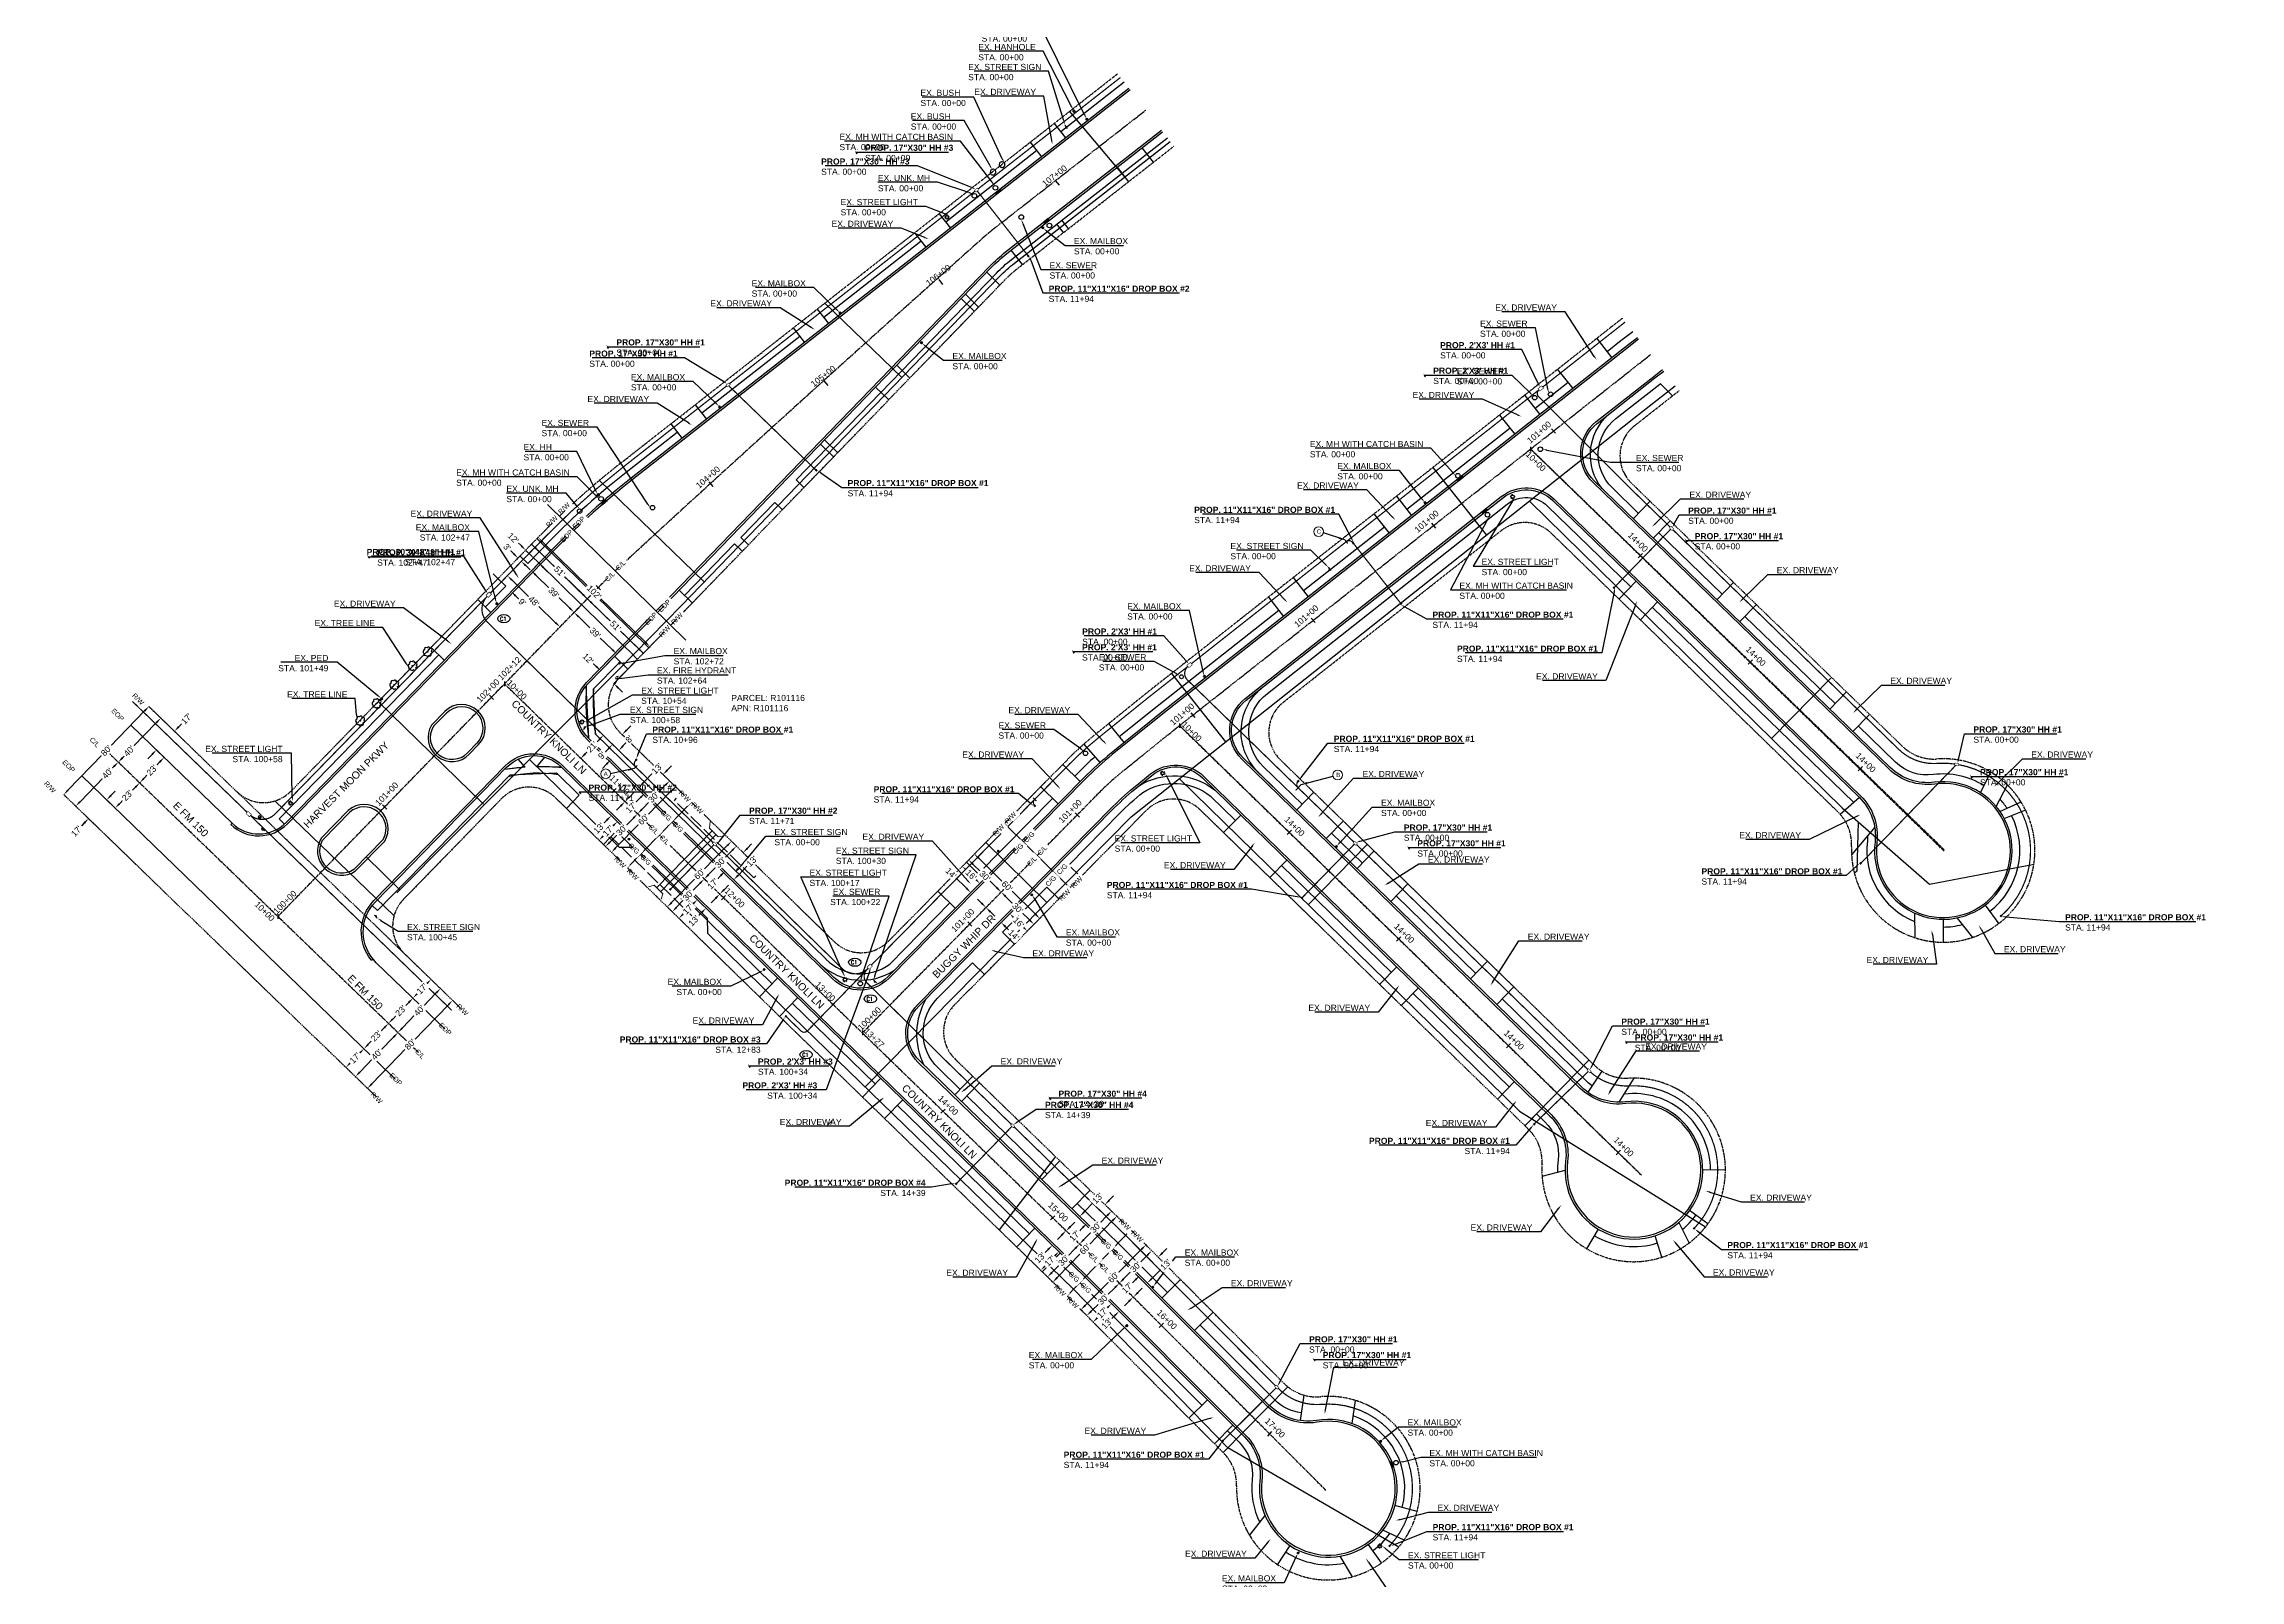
# Model space of a CAD drawing. Header units: feet. Extents: x -173233 to 8939709, y -5822937 to 440401.
# Drawn here: x 4504705 to 4506140, y -1446181 to -1445177 of the extents above; entities that cross this region are included whole.
import ezdxf
from ezdxf import colors
from ezdxf.entities.mleader import LeaderData, LeaderLine
from ezdxf.enums import TextEntityAlignment as Align
from ezdxf.lldxf.tags import DXFTag
from ezdxf.math import Vec2, Vec3

# ---------------------------------------------------------------- set-up
doc = ezdxf.new("R2010")
doc.units = ezdxf.units.FT
doc.header["$MEASUREMENT"] = 0
for name, pattern in [('CENTER2', [1.125, 0.75, -0.125, 0.125, -0.125]), ('DASHED2', [0.375, 0.25, -0.125]), ('FENCE_GENERAL', [120, -24, 96]), ('PHANTOM2', [1.25, 0.625, -0.125, 0.125, -0.125, 0.125, -0.125])]:
    doc.linetypes.add(name, pattern=pattern)
doc.layers.get('DEFPOINTS').update_dxf_attribs({"color": 3, "lineweight": 0})
for name, color, linetype in [('-TBLOCK', 7, 'Continuous'), ('0 @ 1', 7, 'Continuous'), ('0 @ 40 (1)', 7, 'Continuous'), ('0 @ 40 (2)', 7, 'Continuous'), ('7 CONDUIT PLAN', 7, 'Continuous'), ('CHC-CENTERLINE', 254, 'CENTER2'), ('CHC-ROW', 4, 'PHANTOM2'), ('CONSTRUCTION', 6, 'Continuous'), ('G-ANNO-TEXT', 7, 'Continuous'), ('V-STREET', 142, 'Continuous'), ('V-STREET @ 40', 142, 'Continuous')]:
    doc.layers.add(name, color=color, linetype=linetype)
for name, color, linetype, lineweight in [('C-Anno', 7, 'Continuous', 25), ('C-Anno @ 1', 7, 'Continuous', 25), ('C-Anno @ 40 (1)', 7, 'Continuous', 25), ('C-Anno @ 40 (2)', 7, 'Continuous', 25), ('CHC-CURB-EOP', 5, 'Continuous', 25), ('DIMS', 7, 'Continuous', 5), ('DIMS @ 40', 7, 'Continuous', 5), ('EXIST. FACILITY', 7, 'Continuous', 0), ('FIRE HYDRANT', 5, 'Continuous', 0), ('FTR-PROPOSED EQUIPMENT', 7, 'Continuous', 0), ('STORMDRAIN', 95, 'STDRAIN_LINE', 13), ('TELCO PEDESTAL', 20, 'Continuous', 0), ('WATER VALVE', 5, 'Continuous', 0)]:
    doc.layers.add(name, color=color, linetype=linetype, lineweight=lineweight)
doc.styles.add('MTCS Standard', font='arial.ttf', dxfattribs={"height": 0.08})
doc.styles.add('Notes', font='arial.ttf', dxfattribs={"height": 0.1})
doc.styles.add('Romans', font='ROMANS', dxfattribs={"height": 84})
doc.styles.get("Standard").update_dxf_attribs({"font": 'arial.ttf'})
doc.styles.add('Zayo Utilities', font='', dxfattribs={"oblique": 6, "height": 2})
doc.styles.get('Zayo Utilities').set_extended_font_data('Cordia New')
doc.linetypes.add('STDRAIN_LINE', pattern='A,4,-0.1,["SD",Standard,S=0.1,R=0,X=0,Y=-0.05],-0.275', length=4.375)
tags = doc.linetypes.add('WATER', pattern='A,1.3,-0.09,["W",Zayo Utilities,S=0.03,R=0,X=-0.03,Y=-0.025],-0.09', length=1.48).pattern_tags.tags
tags[6] = DXFTag(74, 10)
doc.dimstyles.get("Standard").update_dxf_attribs({"dimtxt": 0.1, "dimasz": 0.1, "dimexe": 0.005, "dimexo": 0.00625, "dimgap": 0.005, "dimtad": 0, "dimdec": 0, "dimzin": 0, "dimdsep": 46, "dimtxsty": 'Standard', "dimcen": 0, "dimadec": 0, "dimazin": 0, "dimtfac": 1, "dimtdec": 0, "dimtofl": 0, "dimtmove": 0, "dimatfit": 0, "dimfxl": 1, "dimtfill": 1, "dimtolj": 1, "dimtzin": 0, "dimarcsym": 0})

msp = doc.modelspace()

# ---------------------------------------------------------------- texts
at = {"style": 'Romans', "width": 0.85, "flags": 9}
for p in [(4505004.7, -1445552.5), (4505234, -1445776.9), (4505244.2, -1445800.9), (4505202.2, -1445837.4)]:
    msp.add_attdef('C1', text='0', height=2.67, dxfattribs=at).set_placement(p, align=Align.MIDDLE)
at = {"layer": '0 @ 40 (1)', "style": 'MTCS Standard'}
for s, rotation, p in [('107+00', 38.2018, (4505358.8, -1445270.4)), ('106+00', 38.0749, (4505282.8, -1445335.3)), ('105+00', 38.0749, (4505207.6, -1445401.3)), ('101+00', 40.9753, (4505675.8, -1445438.3)), ('10+00', 315.144, (4505672.5, -1445445.5)), ('104+00', 41.1534, (4505132.7, -1445467.7)), ('101+00', 40.9753, (4505602.3, -1445496.5)), ('14+00', 315.552, (4505739.2, -1445498.3)), ('101+00', 40.9753, (4505523.7, -1445558.4)), ('14+00', 315.552, (4505816.2, -1445572.9)), ('102+12', 45.7316, (4505003.6, -1445593)), ('102+00', 45.7316, (4504989.6, -1445607.6)), ('10+00', 315.144, (4505006.6, -1445594.7)), ('101+00', 40.9753, (4505442.5, -1445622.5)), ('10+00', 315.144, (4505447.6, -1445622)), ('14+00', 315.552, (4505888.1, -1445642.4)), ('11+00', 315.552, (4505073.7, -1445656.9)), ('101+00', 45.7316, (4504923.4, -1445675)), ('101+00', 45.4114, (4505370, -1445686.3)), ('14+00', 315.552, (4505514.8, -1445684.1)), ('100+00', 45.144, (4504856.8, -1445745.7)), ('12+00', 315.552, (4505148.9, -1445730.7)), ('10+00', 315.144, (4504841.8, -1445739.5)), ('101+00', 45.4114, (4505299.8, -1445757.6)), ('14+00', 315.552, (4505586.5, -1445753.9)), ('13+00', 315.552, (4505208.2, -1445791.9)), ('100+00', 45.144, (4505238.8, -1445821.8)), ('13+27', 315.552, (4505240.1, -1445822.3)), ('14+00', 315.552, (4505658.2, -1445823.6)), ('14+00', 315.552, (4505288.5, -1445866.3)), ('14+00', 315.552, (4505729.8, -1445893.4)), ('15+00', 315.552, (4505360.3, -1445936)), ('16+00', 315.552, (4505431.4, -1446006.3)), ('17+00', 315.552, (4505502, -1446077.1))]:
    msp.add_text(s, height=4, rotation=rotation, dxfattribs=at).set_placement(p)
at = {"layer": 'C-Anno', "style": 'MTCS Standard'}
for s, rotation, p in [('HARVEST MOON PKWY', 45.2498, (4504877, -1445689.6)), ('E FM 150', 315.2498, (4504788.5, -1445675)), ('COUNTRY KNOLI LN', 315.2498, (4505165, -1445761.6)), ('COUNTRY KNOLI LN', 315.2498, (4505264.7, -1445859.6))]:
    msp.add_text(s, height=4.8, rotation=rotation, dxfattribs=at).set_placement(p)

# ---------------------------------------------------------------- blocks, each defined once
blk = doc.blocks.new('POLE-J')
for p, q in [((4.4, -4.4), (-4.4, 4.4)), ((4.4, 4.4), (-4.4, -4.4))]:
    blk.add_line(p, q)
blk.add_circle((0, 0), 6.25)
at = {"style": 'Romans', "flags": 1}
blk.add_attdef('POLE-NO', (-11.1, 8.4), '', height=4, dxfattribs=at)
blk = doc.blocks.new('streetsgn')
at = {"color": 0, "linetype": 'ByBlock'}
blk.add_lwpolyline([(-1.5, 0), (1.5, 0)], dxfattribs=at)
blk.add_arc((0, 0), 0.638, 0.7826, 180.7826, dxfattribs=at)
blk = doc.blocks.new('STL')
blk.add_circle((0, 0), 0.977)
at = {"layer": 'CONSTRUCTION'}
for points in [[(-1, 0), (-1.6, 0)], [(-0.7, 0.7), (-1.1, 1.1)], [(0, 1), (0, 1.6)], [(0.7, 0.7), (1.1, 1.1)], [(1.6, 0), (1, 0)], [(-1.1, -1.1), (-0.7, -0.7)], [(0, -1.6), (0, -1)], [(1.1, -1.1), (0.7, -0.7)]]:
    blk.add_lwpolyline(points, dxfattribs=at)
blk = doc.blocks.new('CHC_Tree')
blk.add_lwpolyline([(-0.044, 0.047, 0.814498), (-0.06, 0, 0.989121), (-0.051, -0.034, 1.124549), (-0.007, -0.058, 0.976879), (0.031, -0.053, 1.157954), (0.059, -0.013, 0.957306), (0.058, 0.03, 0.808626), (0.009, 0.057, 0.684118)], format="xyb", close=True)
blk.add_circle((0, 0), 0.00679)
blk = doc.blocks.new('TELCO PEDESTAL')
at = {"layer": 'TELCO PEDESTAL', "lineweight": 0}
for p, q in [((45.09, 45.09), (-45.09, -45.09)), ((-45.09, 45.09), (45.09, -45.09))]:
    blk.add_line(p, q, dxfattribs=at)
blk.add_lwpolyline([(-45.09, 45.09), (45.09, 45.09), (45.09, -45.09), (-45.09, -45.09)], close=True, dxfattribs=at)
blk = doc.blocks.new('STORM_DRN')
blk.add_hatch(color=256).paths.add_polyline_path([(4, 1), (-4, 1), (-4, -1)])
at = {"flags": 128}
blk.add_lwpolyline([(-4, -1), (4, 1)], dxfattribs=at)
at = {"linetype": 'Continuous', "flags": 128}
for points in [[(-4, -1), (4, -1), (4, 1)], [(4, 1), (-4, 1), (-4, -1)]]:
    blk.add_lwpolyline(points, dxfattribs=at)
blk = doc.blocks.new('A$C3F5F065A')
at = {"layer": 'FIRE HYDRANT', "lineweight": 0}
for points in [[(-5, -2), (-9, -2), (-9, 2), (-5, 2)], [(-2, 5), (-2, 9), (2, 9), (2, 5)], [(5, 2), (9, 2), (9, -2), (5, -2)]]:
    blk.add_lwpolyline(points, dxfattribs=at)
blk.add_circle((0, 0), 5.82, dxfattribs=at)
blk = doc.blocks.new('*D386')
at = {"color": 0, "lineweight": -2, "transparency": 16777216}
for p, q in [((4504728.1, -1445672), (4504743.4, -1445656.1)), ((4504750.3, -1445649), (4504748.5, -1445650.8)), ((4504752.9, -1445646), (4504752.9, -1445646)), ((4504725.1, -1445674.8), (4504725.1, -1445674.8))]:
    blk.add_line(p, q, dxfattribs=at)
at = {"color": 0, "transparency": 16777216}
for points in [[(4504749.8, -1445648.6), (4504750.8, -1445649.5), (4504753.1, -1445646.1)], [(4504727.6, -1445671.6), (4504728.5, -1445672.5), (4504725.3, -1445674.9)]]:
    blk.add_solid(points, dxfattribs=at)
at = {"layer": 'DEFPOINTS', "color": 0, "transparency": 16777216}
blk.add_point((4504725.3, -1445674.9), dxfattribs=at)
at = {"color": 0, "transparency": 16777216, "insert": (4504746, -1445653.5), "char_height": 4, "attachment_point": 5, "rotation": 45.9708, "bg_fill": 3, "box_fill_scale": 1.25, "bg_fill_color": 256, "bg_fill_true_color": 13158600, "bg_fill_transparency": 0}
blk.add_mtext("\\A1;40'", dxfattribs=at)
at = {"layer": 'DEFPOINTS', "color": 0, "transparency": 16777216}
for p in [(4504753.1, -1445646.1), (4504753.1, -1445646.2)]:
    blk.add_point(p, dxfattribs=at)
blk = doc.blocks.new('*D387')
at = {"color": 0, "lineweight": -2, "transparency": 16777216}
for p, q in [((4504778.1, -1445620.3), (4504762.7, -1445636.2)), ((4504780.7, -1445617.2), (4504780.8, -1445617.3)), ((4504755.9, -1445643.3), (4504757.6, -1445641.5)), ((4504752.9, -1445646), (4504753, -1445646))]:
    blk.add_line(p, q, dxfattribs=at)
at = {"color": 0, "transparency": 16777216}
blk.add_solid([(4504777.6, -1445619.8), (4504778.6, -1445620.7), (4504780.9, -1445617.4)], dxfattribs=at)
at = {"layer": 'DEFPOINTS', "color": 0, "transparency": 16777216}
blk.add_point((4504780.9, -1445617.4), dxfattribs=at)
blk.add_point((4504780.9, -1445617.4), dxfattribs=at)
at = {"color": 0, "transparency": 16777216, "insert": (4504760.2, -1445638.9), "char_height": 4, "attachment_point": 5, "rotation": 45.9708, "bg_fill": 3, "box_fill_scale": 1.25, "bg_fill_color": 256, "bg_fill_true_color": 13158600, "bg_fill_transparency": 0}
blk.add_mtext("\\A1;40'", dxfattribs=at)
at = {"color": 0, "transparency": 16777216}
blk.add_solid([(4504755.4, -1445642.8), (4504756.4, -1445643.8), (4504753.1, -1445646.2)], dxfattribs=at)
at = {"layer": 'DEFPOINTS', "color": 0, "transparency": 16777216}
blk.add_point((4504753.1, -1445646.2), dxfattribs=at)
blk = doc.blocks.new('*D388')
at = {"color": 0, "lineweight": -2, "transparency": 16777216}
for p, q in [((4504750.9, -1445676), (4504745.4, -1445670.7)), ((4504748.3, -1445667.9), (4504751.1, -1445665.1)), ((4504730.9, -1445685.9), (4504728.1, -1445688.8)), ((4504739.1, -1445688.2), (4504733.5, -1445682.9))]:
    blk.add_line(p, q, dxfattribs=at)
at = {"color": 0, "transparency": 16777216}
for points in [[(4504747.8, -1445667.5), (4504748.8, -1445668.4), (4504745.5, -1445670.8)], [(4504730.4, -1445685.4), (4504731.4, -1445686.4), (4504733.7, -1445683)]]:
    blk.add_solid(points, dxfattribs=at)
at = {"layer": 'DEFPOINTS', "color": 0, "transparency": 16777216}
for p in [(4504745.5, -1445670.8), (4504751.1, -1445676.2), (4504739.3, -1445688.4)]:
    blk.add_point(p, dxfattribs=at)
at = {"color": 0, "transparency": 16777216, "insert": (4504725.8, -1445691.2), "char_height": 4, "attachment_point": 5, "rotation": 45.9708, "bg_fill": 3, "box_fill_scale": 1.25, "bg_fill_color": 256, "bg_fill_true_color": 13158600, "bg_fill_transparency": 0}
blk.add_mtext("\\A1;17'", dxfattribs=at)
blk = doc.blocks.new('*D389')
at = {"color": 0, "lineweight": -2, "transparency": 16777216}
for p, q in [((4504753.9, -1445673.3), (4504756.5, -1445670.5)), ((4504764.3, -1445662.5), (4504761.6, -1445665.3)), ((4504767.2, -1445659.8), (4504767.2, -1445659.8)), ((4504751.3, -1445676.4), (4504751.2, -1445676.3))]:
    blk.add_line(p, q, dxfattribs=at)
at = {"color": 0, "transparency": 16777216}
for points in [[(4504753.4, -1445672.9), (4504754.3, -1445673.8), (4504751.1, -1445676.2)], [(4504763.8, -1445662.1), (4504764.8, -1445663), (4504767.1, -1445659.7)]]:
    blk.add_solid(points, dxfattribs=at)
at = {"color": 0, "transparency": 16777216, "insert": (4504759.1, -1445667.9), "char_height": 4, "attachment_point": 5, "rotation": 45.9708, "bg_fill": 3, "box_fill_scale": 1.25, "bg_fill_color": 256, "bg_fill_true_color": 13158600, "bg_fill_transparency": 0}
blk.add_mtext("\\A1;23'", dxfattribs=at)
at = {"layer": 'DEFPOINTS', "color": 0, "transparency": 16777216}
for p in [(4504767.1, -1445659.7), (4504767.1, -1445659.7), (4504751.1, -1445676.2)]:
    blk.add_point(p, dxfattribs=at)
blk = doc.blocks.new('*D390')
at = {"color": 0, "lineweight": -2, "transparency": 16777216}
for p, q in [((4504782.2, -1445642.3), (4504783.2, -1445643.3)), ((4504769.8, -1445656.8), (4504772.5, -1445654)), ((4504780.3, -1445646), (4504777.6, -1445648.8)), ((4504767.2, -1445659.8), (4504767.2, -1445659.8))]:
    blk.add_line(p, q, dxfattribs=at)
at = {"color": 0, "transparency": 16777216}
for points in [[(4504779.8, -1445645.5), (4504780.7, -1445646.5), (4504783, -1445643.1)], [(4504769.4, -1445656.3), (4504770.3, -1445657.2), (4504767.1, -1445659.7)]]:
    blk.add_solid(points, dxfattribs=at)
at = {"color": 0, "transparency": 16777216, "insert": (4504775.1, -1445651.4), "char_height": 4, "attachment_point": 5, "rotation": 45.9708, "bg_fill": 3, "box_fill_scale": 1.25, "bg_fill_color": 256, "bg_fill_true_color": 13158600, "bg_fill_transparency": 0}
blk.add_mtext("\\A1;23'", dxfattribs=at)
at = {"layer": 'DEFPOINTS', "color": 0, "transparency": 16777216}
for p in [(4504782, -1445642.1), (4504783, -1445643.1), (4504767.1, -1445659.7)]:
    blk.add_point(p, dxfattribs=at)
blk = doc.blocks.new('*D391')
at = {"color": 0, "lineweight": -2, "transparency": 16777216}
for p, q in [((4504770.3, -1445612.7), (4504747.8, -1445636)), ((4504772.9, -1445609.7), (4504772.9, -1445609.7)), ((4504720.2, -1445664.5), (4504742.8, -1445641.2)), ((4504717.3, -1445667.2), (4504717.3, -1445667.2))]:
    blk.add_line(p, q, dxfattribs=at)
at = {"color": 0, "transparency": 16777216}
for points in [[(4504769.8, -1445612.2), (4504770.8, -1445613.2), (4504773.1, -1445609.8)], [(4504719.8, -1445664), (4504720.7, -1445664.9), (4504717.5, -1445667.4)]]:
    blk.add_solid(points, dxfattribs=at)
at = {"layer": 'DEFPOINTS', "color": 0, "transparency": 16777216}
for p in [(4504773.1, -1445609.8), (4504773.1, -1445609.8), (4504717.5, -1445667.4)]:
    blk.add_point(p, dxfattribs=at)
at = {"color": 0, "transparency": 16777216, "insert": (4504745.3, -1445638.6), "char_height": 4, "attachment_point": 5, "rotation": 45.9708, "bg_fill": 3, "box_fill_scale": 1.25, "bg_fill_color": 256, "bg_fill_true_color": 13158600, "bg_fill_transparency": 0}
blk.add_mtext("\\A1;80'", dxfattribs=at)
blk = doc.blocks.new('*D392')
at = {"color": 0, "lineweight": -2, "transparency": 16777216}
for p, q in [((4504976.4, -1445806.4), (4504971.5, -1445801.7)), ((4504968.9, -1445804.7), (4504946.3, -1445828)), ((4504918.8, -1445856.4), (4504941.3, -1445833.1)), ((4504920.8, -1445863.9), (4504915.9, -1445859.2))]:
    blk.add_line(p, q, dxfattribs=at)
at = {"color": 0, "transparency": 16777216}
for points in [[(4504968.4, -1445804.2), (4504969.3, -1445805.1), (4504971.6, -1445801.8)], [(4504918.3, -1445856), (4504919.3, -1445856.9), (4504916, -1445859.3)]]:
    blk.add_solid(points, dxfattribs=at)
at = {"layer": 'DEFPOINTS', "color": 0, "transparency": 16777216}
for p in [(4504971.6, -1445801.8), (4504976.6, -1445806.6), (4504921, -1445864.1)]:
    blk.add_point(p, dxfattribs=at)
at = {"color": 0, "transparency": 16777216, "insert": (4504943.8, -1445830.6), "char_height": 4, "attachment_point": 5, "rotation": 45.9708, "bg_fill": 3, "box_fill_scale": 1.25, "bg_fill_color": 256, "bg_fill_true_color": 13158600, "bg_fill_transparency": 0}
blk.add_mtext("\\A1;80'", dxfattribs=at)
blk = doc.blocks.new('*D393')
at = {"color": 0, "lineweight": -2, "transparency": 16777216}
for p, q in [((4504933.1, -1445825.7), (4504924.5, -1445834.6)), ((4504935.7, -1445822.7), (4504935.7, -1445822.7)), ((4504910.9, -1445848.7), (4504919.4, -1445839.9)), ((4504907.9, -1445851.4), (4504907.9, -1445851.5))]:
    blk.add_line(p, q, dxfattribs=at)
at = {"color": 0, "transparency": 16777216}
for points in [[(4504932.6, -1445825.3), (4504933.6, -1445826.2), (4504935.9, -1445822.8)], [(4504910.4, -1445848.3), (4504911.3, -1445849.2), (4504908.1, -1445851.6)]]:
    blk.add_solid(points, dxfattribs=at)
at = {"layer": 'DEFPOINTS', "color": 0, "transparency": 16777216}
for p in [(4504935.9, -1445822.8), (4504935.9, -1445822.8), (4504908.1, -1445851.6)]:
    blk.add_point(p, dxfattribs=at)
at = {"color": 0, "transparency": 16777216, "insert": (4504922, -1445837.2), "char_height": 4, "attachment_point": 5, "rotation": 45.9708, "bg_fill": 3, "box_fill_scale": 1.25, "bg_fill_color": 256, "bg_fill_true_color": 13158600, "bg_fill_transparency": 0}
blk.add_mtext("\\A1;40'", dxfattribs=at)
blk = doc.blocks.new('*D394')
at = {"color": 0, "lineweight": -2, "transparency": 16777216}
for p, q in [((4504960.9, -1445797), (4504952.3, -1445805.8)), ((4504963.5, -1445793.9), (4504963.5, -1445794)), ((4504938.7, -1445820), (4504947.2, -1445811.1)), ((4504935.7, -1445822.7), (4504935.7, -1445822.7))]:
    blk.add_line(p, q, dxfattribs=at)
at = {"color": 0, "transparency": 16777216}
for points in [[(4504960.4, -1445796.5), (4504961.4, -1445797.4), (4504963.7, -1445794.1)], [(4504938.2, -1445819.5), (4504939.1, -1445820.4), (4504935.9, -1445822.8)]]:
    blk.add_solid(points, dxfattribs=at)
at = {"layer": 'DEFPOINTS', "color": 0, "transparency": 16777216}
for p in [(4504963.7, -1445794.1), (4504963.7, -1445794.1), (4504935.9, -1445822.8)]:
    blk.add_point(p, dxfattribs=at)
at = {"color": 0, "transparency": 16777216, "insert": (4504949.8, -1445808.5), "char_height": 4, "attachment_point": 5, "rotation": 45.9708, "bg_fill": 3, "box_fill_scale": 1.25, "bg_fill_color": 256, "bg_fill_true_color": 13158600, "bg_fill_transparency": 0}
blk.add_mtext("\\A1;40'", dxfattribs=at)
blk = doc.blocks.new('*D395')
at = {"color": 0, "lineweight": -2, "transparency": 16777216}
for p, q in [((4504902, -1445845.8), (4504902, -1445845.8)), ((4504904.6, -1445842.7), (4504905.4, -1445841.9)), ((4504910.9, -1445836.3), (4504910.1, -1445837.1)), ((4504913.5, -1445833.2), (4504913.5, -1445833.3))]:
    blk.add_line(p, q, dxfattribs=at)
at = {"color": 0, "transparency": 16777216}
for points in [[(4504904.2, -1445842.3), (4504905.1, -1445843.2), (4504901.9, -1445845.6)], [(4504910.4, -1445835.8), (4504911.4, -1445836.7), (4504913.7, -1445833.4)]]:
    blk.add_solid(points, dxfattribs=at)
at = {"color": 0, "transparency": 16777216, "insert": (4504907.8, -1445839.5), "char_height": 4, "attachment_point": 5, "rotation": 45.9708, "bg_fill": 3, "box_fill_scale": 1.25, "bg_fill_color": 256, "bg_fill_true_color": 13158600, "bg_fill_transparency": 0}
blk.add_mtext("\\A1;17'", dxfattribs=at)
at = {"layer": 'DEFPOINTS', "color": 0, "transparency": 16777216}
for p in [(4504901.9, -1445845.6), (4504913.7, -1445833.4), (4504913.7, -1445833.4)]:
    blk.add_point(p, dxfattribs=at)
blk = doc.blocks.new('*D396')
at = {"color": 0, "lineweight": -2, "transparency": 16777216}
for p, q in [((4504929.5, -1445816.7), (4504929.5, -1445816.7)), ((4504916.5, -1445830.5), (4504919.2, -1445827.7)), ((4504926.9, -1445819.7), (4504924.2, -1445822.5)), ((4504913.5, -1445833.2), (4504913.5, -1445833.3))]:
    blk.add_line(p, q, dxfattribs=at)
at = {"color": 0, "transparency": 16777216}
for points in [[(4504926.4, -1445819.3), (4504927.4, -1445820.2), (4504929.7, -1445816.9)], [(4504916, -1445830.1), (4504916.9, -1445831), (4504913.7, -1445833.4)]]:
    blk.add_solid(points, dxfattribs=at)
at = {"color": 0, "transparency": 16777216, "insert": (4504921.7, -1445825.1), "char_height": 4, "attachment_point": 5, "rotation": 45.9708, "bg_fill": 3, "box_fill_scale": 1.25, "bg_fill_color": 256, "bg_fill_true_color": 13158600, "bg_fill_transparency": 0}
blk.add_mtext("\\A1;23'", dxfattribs=at)
at = {"layer": 'DEFPOINTS', "color": 0, "transparency": 16777216}
for p in [(4504929.7, -1445816.9), (4504929.7, -1445816.9), (4504913.7, -1445833.4)]:
    blk.add_point(p, dxfattribs=at)
blk = doc.blocks.new('*D397')
at = {"color": 0, "lineweight": -2, "transparency": 16777216}
for p, q in [((4504945.6, -1445800.2), (4504945.8, -1445800.5)), ((4504929.5, -1445816.7), (4504929.5, -1445816.7)), ((4504932.5, -1445814), (4504935.1, -1445811.2)), ((4504942.9, -1445803.2), (4504940.2, -1445806))]:
    blk.add_line(p, q, dxfattribs=at)
at = {"color": 0, "transparency": 16777216}
for points in [[(4504942.4, -1445802.7), (4504943.4, -1445803.7), (4504945.7, -1445800.3)], [(4504932, -1445813.5), (4504932.9, -1445814.4), (4504929.7, -1445816.9)]]:
    blk.add_solid(points, dxfattribs=at)
at = {"color": 0, "transparency": 16777216, "insert": (4504937.7, -1445808.6), "char_height": 4, "attachment_point": 5, "rotation": 45.9708, "bg_fill": 3, "box_fill_scale": 1.25, "bg_fill_color": 256, "bg_fill_true_color": 13158600, "bg_fill_transparency": 0}
blk.add_mtext("\\A1;23'", dxfattribs=at)
at = {"layer": 'DEFPOINTS', "color": 0, "transparency": 16777216}
for p in [(4504945.4, -1445800.1), (4504945.7, -1445800.3), (4504929.7, -1445816.9)]:
    blk.add_point(p, dxfattribs=at)
blk = doc.blocks.new('*D398')
at = {"color": 0, "lineweight": -2, "transparency": 16777216}
for p, q in [((4504957.3, -1445787.9), (4504957.3, -1445788)), ((4504945.6, -1445800.2), (4504945.8, -1445800.5)), ((4504948.4, -1445797.4), (4504949.2, -1445796.7)), ((4504954.7, -1445791), (4504953.9, -1445791.8))]:
    blk.add_line(p, q, dxfattribs=at)
at = {"color": 0, "transparency": 16777216}
for points in [[(4504954.2, -1445790.5), (4504955.2, -1445791.4), (4504957.5, -1445788.1)], [(4504948, -1445797), (4504948.9, -1445797.9), (4504945.7, -1445800.3)]]:
    blk.add_solid(points, dxfattribs=at)
at = {"color": 0, "transparency": 16777216, "insert": (4504951.6, -1445794.2), "char_height": 4, "attachment_point": 5, "rotation": 45.9708, "bg_fill": 3, "box_fill_scale": 1.25, "bg_fill_color": 256, "bg_fill_true_color": 13158600, "bg_fill_transparency": 0}
blk.add_mtext("\\A1;17'", dxfattribs=at)
at = {"layer": 'DEFPOINTS', "color": 0, "transparency": 16777216}
for p in [(4504957.5, -1445788.1), (4504957.5, -1445788.1), (4504945.4, -1445800.1)]:
    blk.add_point(p, dxfattribs=at)
blk = doc.blocks.new('*D399')
at = {"color": 0, "lineweight": -2, "transparency": 16777216}
for p, q in [((4505026.8, -1445500.2), (4505026.8, -1445500.2)), ((4505026.8, -1445500.2), (4505063.2, -1445535.7)), ((4505099.7, -1445571.3), (4505063.4, -1445535.8)), ((4505099.8, -1445571.3), (4505099.8, -1445571.3))]:
    blk.add_line(p, q, dxfattribs=at)
at = {"color": 0, "transparency": 16777216}
for points in [[(4505026.9, -1445500.2), (4505026.8, -1445500.2), (4505026.8, -1445500.2)], [(4505099.7, -1445571.3), (4505099.7, -1445571.3), (4505099.8, -1445571.3)]]:
    blk.add_solid(points, dxfattribs=at)
at = {"layer": 'DEFPOINTS', "color": 0, "transparency": 16777216}
for p in [(4505026.8, -1445500.2), (4505026.8, -1445500.2), (4505099.8, -1445571.3)]:
    blk.add_point(p, dxfattribs=at)
at = {"color": 0, "transparency": 16777216, "insert": (4505063.3, -1445535.7), "char_height": 0.1, "attachment_point": 5, "rotation": 315.7187, "bg_fill": 3, "box_fill_scale": 1.25, "bg_fill_color": 256, "bg_fill_true_color": 13158600, "bg_fill_transparency": 0}
blk.add_mtext("\\A1;102'", dxfattribs=at)
blk = doc.blocks.new('*D407')
at = {"color": 0, "lineweight": -2, "transparency": 16777216}
for p, q in [((4505026.9, -1445500), (4505027.6, -1445499.3)), ((4505030.3, -1445502.2), (4505060.4, -1445531.6)), ((4505097.6, -1445567.8), (4505067.5, -1445538.5)), ((4505099.9, -1445571.2), (4505100.6, -1445570.5))]:
    blk.add_line(p, q, dxfattribs=at)
at = {"color": 0, "transparency": 16777216}
for points in [[(4505030.8, -1445501.8), (4505029.9, -1445502.7), (4505027.5, -1445499.4)], [(4505098.1, -1445567.4), (4505097.1, -1445568.3), (4505100.5, -1445570.6)]]:
    blk.add_solid(points, dxfattribs=at)
at = {"layer": 'DEFPOINTS', "color": 0, "transparency": 16777216}
for p in [(4505026.8, -1445500.2), (4505027.5, -1445499.4), (4505099.8, -1445571.3)]:
    blk.add_point(p, dxfattribs=at)
at = {"color": 0, "transparency": 16777216, "insert": (4505064, -1445535.1), "char_height": 4, "attachment_point": 5, "rotation": 315.7187, "bg_fill": 3, "box_fill_scale": 1.25, "bg_fill_color": 256, "bg_fill_true_color": 13158600, "bg_fill_transparency": 0}
blk.add_mtext("\\A1;102'", dxfattribs=at)
blk = doc.blocks.new('*D400')
at = {"color": 0, "lineweight": -2, "transparency": 16777216}
for p, q in [((4505059.7, -1445539.4), (4505059.7, -1445539.4)), ((4505059.8, -1445539.5), (4505077.9, -1445557.1)), ((4505096.1, -1445574.9), (4505078, -1445557.3)), ((4505096.2, -1445575), (4505096.2, -1445575))]:
    blk.add_line(p, q, dxfattribs=at)
at = {"color": 0, "transparency": 16777216}
for points in [[(4505059.8, -1445539.5), (4505059.8, -1445539.5), (4505059.7, -1445539.4)], [(4505096.1, -1445574.9), (4505096.1, -1445574.9), (4505096.2, -1445575)]]:
    blk.add_solid(points, dxfattribs=at)
at = {"layer": 'DEFPOINTS', "color": 0, "transparency": 16777216}
for p in [(4505059.7, -1445539.4), (4505059.7, -1445539.4), (4505096.2, -1445575)]:
    blk.add_point(p, dxfattribs=at)
at = {"color": 0, "transparency": 16777216, "insert": (4505078, -1445557.2), "char_height": 0.1, "attachment_point": 5, "rotation": 315.7187, "bg_fill": 3, "box_fill_scale": 1.25, "bg_fill_color": 256, "bg_fill_true_color": 13158600, "bg_fill_transparency": 0}
blk.add_mtext("\\A1;51'", dxfattribs=at)
blk = doc.blocks.new('*D408')
at = {"color": 0, "lineweight": -2, "transparency": 16777216}
for p, q in [((4505059.5, -1445539.6), (4505059.6, -1445539.6)), ((4505062.6, -1445542.2), (4505075.4, -1445554.7)), ((4505093.3, -1445572.2), (4505080.5, -1445559.7)), ((4505096, -1445575.2), (4505096.1, -1445575.1))]:
    blk.add_line(p, q, dxfattribs=at)
at = {"color": 0, "transparency": 16777216}
for points in [[(4505063, -1445541.7), (4505062.1, -1445542.7), (4505059.7, -1445539.4)], [(4505093.8, -1445571.7), (4505092.9, -1445572.7), (4505096.2, -1445575)]]:
    blk.add_solid(points, dxfattribs=at)
at = {"layer": 'DEFPOINTS', "color": 0, "transparency": 16777216}
for p in [(4505059.7, -1445539.4), (4505059.7, -1445539.4), (4505096.2, -1445575)]:
    blk.add_point(p, dxfattribs=at)
at = {"color": 0, "transparency": 16777216, "insert": (4505078, -1445557.2), "char_height": 4, "attachment_point": 5, "rotation": 315.7187, "bg_fill": 3, "box_fill_scale": 1.25, "bg_fill_color": 256, "bg_fill_true_color": 13158600, "bg_fill_transparency": 0}
blk.add_mtext("\\A1;51'", dxfattribs=at)
blk = doc.blocks.new('*D401')
at = {"color": 0, "lineweight": -2, "transparency": 16777216}
for p, q in [((4505023.2, -1445503.8), (4505023.2, -1445503.8)), ((4505023.3, -1445503.9), (4505041.4, -1445521.6)), ((4505059.6, -1445539.4), (4505041.5, -1445521.7)), ((4505059.7, -1445539.4), (4505059.7, -1445539.4))]:
    blk.add_line(p, q, dxfattribs=at)
at = {"color": 0, "transparency": 16777216}
for points in [[(4505023.3, -1445503.9), (4505023.3, -1445503.9), (4505023.2, -1445503.8)], [(4505059.6, -1445539.3), (4505059.6, -1445539.4), (4505059.7, -1445539.4)]]:
    blk.add_solid(points, dxfattribs=at)
at = {"layer": 'DEFPOINTS', "color": 0, "transparency": 16777216}
for p in [(4505023.2, -1445503.8), (4505023.2, -1445503.8), (4505059.7, -1445539.4)]:
    blk.add_point(p, dxfattribs=at)
at = {"color": 0, "transparency": 16777216, "insert": (4505041.5, -1445521.6), "char_height": 0.1, "attachment_point": 5, "rotation": 315.7187, "bg_fill": 3, "box_fill_scale": 1.25, "bg_fill_color": 256, "bg_fill_true_color": 13158600, "bg_fill_transparency": 0}
blk.add_mtext("\\A1;51'", dxfattribs=at)
blk = doc.blocks.new('*D409')
at = {"color": 0, "lineweight": -2, "transparency": 16777216}
for p, q in [((4505023, -1445504), (4505023.1, -1445504)), ((4505026.1, -1445506.6), (4505038.9, -1445519.1)), ((4505056.8, -1445536.6), (4505044, -1445524.1)), ((4505059.5, -1445539.6), (4505059.6, -1445539.6))]:
    blk.add_line(p, q, dxfattribs=at)
at = {"color": 0, "transparency": 16777216}
for points in [[(4505026.5, -1445506.1), (4505025.6, -1445507.1), (4505023.2, -1445503.8)], [(4505057.3, -1445536.2), (4505056.4, -1445537.1), (4505059.7, -1445539.4)]]:
    blk.add_solid(points, dxfattribs=at)
at = {"layer": 'DEFPOINTS', "color": 0, "transparency": 16777216}
for p in [(4505023.2, -1445503.8), (4505023.2, -1445503.8), (4505059.7, -1445539.4)]:
    blk.add_point(p, dxfattribs=at)
at = {"color": 0, "transparency": 16777216, "insert": (4505041.5, -1445521.6), "char_height": 4, "attachment_point": 5, "rotation": 315.7187, "bg_fill": 3, "box_fill_scale": 1.25, "bg_fill_color": 256, "bg_fill_true_color": 13158600, "bg_fill_transparency": 0}
blk.add_mtext("\\A1;51'", dxfattribs=at)
blk = doc.blocks.new('*D402')
at = {"color": 0, "lineweight": -2, "transparency": 16777216}
for p, q in [((4505083.8, -1445570.5), (4505083.8, -1445570.5)), ((4505083.9, -1445570.6), (4505088, -1445574.6)), ((4505092.3, -1445578.8), (4505088.2, -1445574.8)), ((4505092.4, -1445578.9), (4505092.4, -1445578.9))]:
    blk.add_line(p, q, dxfattribs=at)
at = {"color": 0, "transparency": 16777216}
for points in [[(4505083.9, -1445570.6), (4505083.9, -1445570.6), (4505083.8, -1445570.5)], [(4505092.3, -1445578.8), (4505092.3, -1445578.8), (4505092.4, -1445578.9)]]:
    blk.add_solid(points, dxfattribs=at)
at = {"color": 0, "transparency": 16777216, "insert": (4505088.1, -1445574.7), "char_height": 0.1, "attachment_point": 5, "rotation": 315.7187, "bg_fill": 3, "box_fill_scale": 1.25, "bg_fill_color": 256, "bg_fill_true_color": 13158600, "bg_fill_transparency": 0}
blk.add_mtext("\\A1;12'", dxfattribs=at)
at = {"layer": 'DEFPOINTS', "color": 0, "transparency": 16777216}
for p in [(4505083.8, -1445570.5), (4505083.8, -1445570.5), (4505092.4, -1445578.9)]:
    blk.add_point(p, dxfattribs=at)
blk = doc.blocks.new('*D414')
at = {"color": 0, "lineweight": -2, "transparency": 16777216}
for p, q in [((4505083.6, -1445570.7), (4505068.2, -1445586.6)), ((4505065.4, -1445583.6), (4505062.6, -1445580.8)), ((4505092.2, -1445579.1), (4505076.7, -1445594.9)), ((4505079.8, -1445597.6), (4505082.6, -1445600.4))]:
    blk.add_line(p, q, dxfattribs=at)
at = {"color": 0, "transparency": 16777216}
for points in [[(4505065.9, -1445583.1), (4505065, -1445584.1), (4505068.3, -1445586.4)], [(4505080.2, -1445597.1), (4505079.3, -1445598.1), (4505076.9, -1445594.8)]]:
    blk.add_solid(points, dxfattribs=at)
at = {"layer": 'DEFPOINTS', "color": 0, "transparency": 16777216}
for p in [(4505083.8, -1445570.5), (4505092.4, -1445578.9)]:
    blk.add_point(p, dxfattribs=at)
at = {"color": 0, "transparency": 16777216, "insert": (4505060.1, -1445578.5), "char_height": 4, "attachment_point": 5, "rotation": 315.7187, "bg_fill": 3, "box_fill_scale": 1.25, "bg_fill_color": 256, "bg_fill_true_color": 13158600, "bg_fill_transparency": 0}
blk.add_mtext("\\A1;12'", dxfattribs=at)
at = {"layer": 'DEFPOINTS', "color": 0, "transparency": 16777216}
blk.add_point((4505068.3, -1445586.4), dxfattribs=at)
blk = doc.blocks.new('*D403')
at = {"color": 0, "lineweight": -2, "transparency": 16777216}
for p, q in [((4505055.9, -1445543.3), (4505055.9, -1445543.3)), ((4505056, -1445543.4), (4505069.8, -1445556.9)), ((4505083.7, -1445570.5), (4505069.9, -1445557)), ((4505083.8, -1445570.5), (4505083.8, -1445570.5))]:
    blk.add_line(p, q, dxfattribs=at)
at = {"color": 0, "transparency": 16777216}
for points in [[(4505056, -1445543.4), (4505056, -1445543.4), (4505055.9, -1445543.3)], [(4505083.7, -1445570.4), (4505083.7, -1445570.5), (4505083.8, -1445570.5)]]:
    blk.add_solid(points, dxfattribs=at)
at = {"layer": 'DEFPOINTS', "color": 0, "transparency": 16777216}
for p in [(4505055.9, -1445543.3), (4505055.9, -1445543.3), (4505083.8, -1445570.5)]:
    blk.add_point(p, dxfattribs=at)
at = {"color": 0, "transparency": 16777216, "insert": (4505069.9, -1445556.9), "char_height": 0.1, "attachment_point": 5, "rotation": 315.7187, "bg_fill": 3, "box_fill_scale": 1.25, "bg_fill_color": 256, "bg_fill_true_color": 13158600, "bg_fill_transparency": 0}
blk.add_mtext("\\A1;39'", dxfattribs=at)
blk = doc.blocks.new('*D410')
at = {"color": 0, "lineweight": -2, "transparency": 16777216}
for p, q in [((4505055.7, -1445543.5), (4505050.9, -1445548.5)), ((4505053.9, -1445551.1), (4505062.1, -1445559.2)), ((4505076, -1445572.7), (4505067.2, -1445564.2)), ((4505083.6, -1445570.7), (4505078.8, -1445575.7))]:
    blk.add_line(p, q, dxfattribs=at)
at = {"color": 0, "transparency": 16777216}
for points in [[(4505054.3, -1445550.7), (4505053.4, -1445551.6), (4505051, -1445548.3)], [(4505076.5, -1445572.3), (4505075.6, -1445573.2), (4505078.9, -1445575.5)]]:
    blk.add_solid(points, dxfattribs=at)
at = {"layer": 'DEFPOINTS', "color": 0, "transparency": 16777216}
for p in [(4505055.9, -1445543.3), (4505051, -1445548.3), (4505083.8, -1445570.5)]:
    blk.add_point(p, dxfattribs=at)
at = {"color": 0, "transparency": 16777216, "insert": (4505064.7, -1445561.7), "char_height": 4, "attachment_point": 5, "rotation": 315.7187, "bg_fill": 3, "box_fill_scale": 1.25, "bg_fill_color": 256, "bg_fill_true_color": 13158600, "bg_fill_transparency": 0}
blk.add_mtext("\\A1;39'", dxfattribs=at)
blk = doc.blocks.new('*D404')
at = {"color": 0, "lineweight": -2, "transparency": 16777216}
for p, q in [((4505028, -1445516.1), (4505028, -1445516.1)), ((4505028.1, -1445516.2), (4505041.9, -1445529.7)), ((4505055.8, -1445543.3), (4505042, -1445529.8)), ((4505055.9, -1445543.3), (4505055.9, -1445543.3))]:
    blk.add_line(p, q, dxfattribs=at)
at = {"color": 0, "transparency": 16777216}
for points in [[(4505028.1, -1445516.2), (4505028, -1445516.2), (4505028, -1445516.1)], [(4505055.8, -1445543.2), (4505055.8, -1445543.3), (4505055.9, -1445543.3)]]:
    blk.add_solid(points, dxfattribs=at)
at = {"layer": 'DEFPOINTS', "color": 0, "transparency": 16777216}
for p in [(4505028, -1445516.1), (4505028, -1445516.1), (4505055.9, -1445543.3)]:
    blk.add_point(p, dxfattribs=at)
at = {"color": 0, "transparency": 16777216, "insert": (4505041.9, -1445529.7), "char_height": 0.1, "attachment_point": 5, "rotation": 315.7187, "bg_fill": 3, "box_fill_scale": 1.25, "bg_fill_color": 256, "bg_fill_true_color": 13158600, "bg_fill_transparency": 0}
blk.add_mtext("\\A1;39'", dxfattribs=at)
blk = doc.blocks.new('*D412')
at = {"color": 0, "lineweight": -2, "transparency": 16777216}
for p, q in [((4505027.8, -1445516.3), (4505023, -1445521.3)), ((4505026, -1445523.9), (4505035.1, -1445532.9)), ((4505048.2, -1445545.5), (4505040.3, -1445537.9)), ((4505055.7, -1445543.5), (4505050.9, -1445548.5))]:
    blk.add_line(p, q, dxfattribs=at)
at = {"color": 0, "transparency": 16777216}
for points in [[(4505026.4, -1445523.4), (4505025.5, -1445524.4), (4505023.1, -1445521.1)], [(4505048.6, -1445545.1), (4505047.7, -1445546), (4505051, -1445548.3)]]:
    blk.add_solid(points, dxfattribs=at)
at = {"layer": 'DEFPOINTS', "color": 0, "transparency": 16777216}
for p in [(4505023.1, -1445521.1), (4505028, -1445516.1), (4505055.9, -1445543.3)]:
    blk.add_point(p, dxfattribs=at)
at = {"color": 0, "transparency": 16777216, "insert": (4505037.7, -1445535.4), "char_height": 4, "attachment_point": 5, "rotation": 315.7187, "bg_fill": 3, "box_fill_scale": 1.25, "bg_fill_color": 256, "bg_fill_true_color": 13158600, "bg_fill_transparency": 0}
blk.add_mtext("\\A1;39'", dxfattribs=at)
blk = doc.blocks.new('*D405')
at = {"color": 0, "lineweight": -2, "transparency": 16777216}
for p, q in [((4505019.4, -1445507.7), (4505019.4, -1445507.7)), ((4505019.5, -1445507.8), (4505023.6, -1445511.8)), ((4505027.9, -1445516), (4505023.7, -1445512)), ((4505028, -1445516.1), (4505028, -1445516.1))]:
    blk.add_line(p, q, dxfattribs=at)
at = {"color": 0, "transparency": 16777216}
for points in [[(4505019.5, -1445507.8), (4505019.5, -1445507.8), (4505019.4, -1445507.7)], [(4505027.9, -1445516), (4505027.9, -1445516), (4505028, -1445516.1)]]:
    blk.add_solid(points, dxfattribs=at)
at = {"color": 0, "transparency": 16777216, "insert": (4505023.7, -1445511.9), "char_height": 0.1, "attachment_point": 5, "rotation": 315.7187, "bg_fill": 3, "box_fill_scale": 1.25, "bg_fill_color": 256, "bg_fill_true_color": 13158600, "bg_fill_transparency": 0}
blk.add_mtext("\\A1;12'", dxfattribs=at)
at = {"layer": 'DEFPOINTS', "color": 0, "transparency": 16777216}
for p in [(4505019.4, -1445507.7), (4505019.4, -1445507.7), (4505028, -1445516.1)]:
    blk.add_point(p, dxfattribs=at)
blk = doc.blocks.new('*D411')
at = {"color": 0, "lineweight": -2, "transparency": 16777216}
for p, q in [((4505016.5, -1445504.9), (4505013.7, -1445502.1)), ((4505019.2, -1445507.9), (4505019.3, -1445507.9)), ((4505027.8, -1445516.3), (4505027.8, -1445516.2)), ((4505030.8, -1445518.9), (4505033.7, -1445521.7))]:
    blk.add_line(p, q, dxfattribs=at)
at = {"color": 0, "transparency": 16777216}
for points in [[(4505017, -1445504.5), (4505016.1, -1445505.4), (4505019.4, -1445507.7)], [(4505031.3, -1445518.4), (4505030.4, -1445519.4), (4505028, -1445516.1)]]:
    blk.add_solid(points, dxfattribs=at)
at = {"layer": 'DEFPOINTS', "color": 0, "transparency": 16777216}
blk.add_point((4505028, -1445516.1), dxfattribs=at)
at = {"color": 0, "transparency": 16777216, "insert": (4505011.2, -1445499.8), "char_height": 4, "attachment_point": 5, "rotation": 315.7187, "bg_fill": 3, "box_fill_scale": 1.25, "bg_fill_color": 256, "bg_fill_true_color": 13158600, "bg_fill_transparency": 0}
blk.add_mtext("\\A1;12'", dxfattribs=at)
at = {"layer": 'DEFPOINTS', "color": 0, "transparency": 16777216}
blk.add_point((4505019.4, -1445507.7), dxfattribs=at)
blk.add_point((4505019.4, -1445507.7), dxfattribs=at)
blk = doc.blocks.new('A$C479ae1bd')
at = {"layer": '-TBLOCK', "const_width": 0.35}
blk.add_lwpolyline([(3.2, 2.2), (0.2, 2.2), (0.2, 0.2), (3.2, 0.2)], close=True, dxfattribs=at)
blk = doc.blocks.new('*D413')
at = {"color": 0, "lineweight": -2, "transparency": 16777216}
for p, q in [((4504794.8, -1445630.9), (4504789.6, -1445625.8)), ((4504792.6, -1445623.1), (4504795.3, -1445620.2)), ((4504775.2, -1445641.1), (4504772.4, -1445644)), ((4504783, -1445643.1), (4504777.8, -1445638.1))]:
    blk.add_line(p, q, dxfattribs=at)
at = {"color": 0, "transparency": 16777216}
for points in [[(4504792.1, -1445622.6), (4504793, -1445623.6), (4504789.8, -1445626)], [(4504774.7, -1445640.6), (4504775.7, -1445641.5), (4504778, -1445638.2)]]:
    blk.add_solid(points, dxfattribs=at)
at = {"layer": 'DEFPOINTS', "color": 0, "transparency": 16777216}
for p in [(4504783.2, -1445643.3), (4504795, -1445631)]:
    blk.add_point(p, dxfattribs=at)
at = {"color": 0, "transparency": 16777216, "insert": (4504797.7, -1445617.8), "char_height": 4, "attachment_point": 5, "rotation": 45.9708, "bg_fill": 3, "box_fill_scale": 1.25, "bg_fill_color": 256, "bg_fill_true_color": 13158600, "bg_fill_transparency": 0}
blk.add_mtext("\\A1;17'", dxfattribs=at)
at = {"layer": 'DEFPOINTS', "color": 0, "transparency": 16777216}
blk.add_point((4504789.8, -1445626), dxfattribs=at)
blk = doc.blocks.new('*D415')
at = {"layer": 'DEFPOINTS', "color": 0, "transparency": 16777216}
for p in [(4505117.3, -1445662.1), (4505117.3, -1445662.1), (4505075.3, -1445705.1)]:
    blk.add_point(p, dxfattribs=at)
at = {"layer": 'DIMS', "color": 0, "lineweight": -2, "transparency": 16777216}
for p, q in [((4505114.5, -1445665), (4505098.8, -1445681)), ((4505117.1, -1445662), (4505117.1, -1445662)), ((4505078.1, -1445702.2), (4505093.8, -1445686.2)), ((4505075.2, -1445704.9), (4505075.2, -1445704.9))]:
    blk.add_line(p, q, dxfattribs=at)
at = {"layer": 'DIMS', "color": 0, "transparency": 16777216}
for points in [[(4505114, -1445664.5), (4505114.9, -1445665.5), (4505117.3, -1445662.1)], [(4505077.7, -1445701.7), (4505078.6, -1445702.7), (4505075.3, -1445705.1)]]:
    blk.add_solid(points, dxfattribs=at)
at = {"layer": 'DIMS', "color": 0, "transparency": 16777216, "insert": (4505096.3, -1445683.6), "char_height": 4, "attachment_point": 5, "rotation": 45.6832, "bg_fill": 3, "box_fill_scale": 1.25, "bg_fill_color": 256, "bg_fill_true_color": 13158600, "bg_fill_transparency": 0}
blk.add_mtext("\\A1;60'", dxfattribs=at)
blk = doc.blocks.new('*D416')
at = {"layer": 'DIMS', "color": 0, "lineweight": -2, "transparency": 16777216}
for p, q in [((4505113.2, -1445658.2), (4505113.3, -1445658.3)), ((4505095.3, -1445677), (4505100.4, -1445671.7)), ((4505110.6, -1445661.3), (4505105.5, -1445666.6)), ((4505092.3, -1445679.7), (4505092.3, -1445679.7))]:
    blk.add_line(p, q, dxfattribs=at)
at = {"layer": 'DIMS', "color": 0, "transparency": 16777216}
for points in [[(4505110.1, -1445660.8), (4505111.1, -1445661.7), (4505113.4, -1445658.4)], [(4505094.8, -1445676.5), (4505095.7, -1445677.5), (4505092.5, -1445679.9)]]:
    blk.add_solid(points, dxfattribs=at)
at = {"layer": 'DIMS', "color": 0, "transparency": 16777216, "insert": (4505102.9, -1445669.1), "char_height": 4, "attachment_point": 5, "rotation": 45.6832, "bg_fill": 3, "box_fill_scale": 1.25, "bg_fill_color": 256, "bg_fill_true_color": 13158600, "bg_fill_transparency": 0}
blk.add_mtext("\\A1;30'", dxfattribs=at)
at = {"layer": 'DEFPOINTS', "color": 0, "transparency": 16777216}
for p in [(4505113.4, -1445658.4), (4505113.4, -1445658.4), (4505092.5, -1445679.9)]:
    blk.add_point(p, dxfattribs=at)
blk = doc.blocks.new('*D417')
at = {"layer": 'DIMS', "color": 0, "lineweight": -2, "transparency": 16777216}
for p, q in [((4505089.7, -1445682.7), (4505084.5, -1445688)), ((4505092.3, -1445679.7), (4505092.3, -1445679.7)), ((4505071.3, -1445701.2), (4505071.4, -1445701.2)), ((4505074.3, -1445698.5), (4505079.5, -1445693.2))]:
    blk.add_line(p, q, dxfattribs=at)
at = {"layer": 'DIMS', "color": 0, "transparency": 16777216}
for points in [[(4505089.2, -1445682.3), (4505090.1, -1445683.2), (4505092.5, -1445679.9)], [(4505073.8, -1445698), (4505074.8, -1445698.9), (4505071.5, -1445701.3)]]:
    blk.add_solid(points, dxfattribs=at)
at = {"layer": 'DIMS', "color": 0, "transparency": 16777216, "insert": (4505082, -1445690.6), "char_height": 4, "attachment_point": 5, "rotation": 45.6861, "bg_fill": 3, "box_fill_scale": 1.25, "bg_fill_color": 256, "bg_fill_true_color": 13158600, "bg_fill_transparency": 0}
blk.add_mtext("\\A1;30'", dxfattribs=at)
at = {"layer": 'DEFPOINTS', "color": 0, "transparency": 16777216}
for p in [(4505092.5, -1445679.9), (4505071.5, -1445701.3), (4505071.5, -1445701.3)]:
    blk.add_point(p, dxfattribs=at)
blk = doc.blocks.new('*D418')
at = {"layer": 'DEFPOINTS', "color": 0, "transparency": 16777216}
for p in [(4505109.1, -1445654.2), (4505109.2, -1445654.3)]:
    blk.add_point(p, dxfattribs=at)
at = {"layer": 'DIMS', "color": 0, "lineweight": -2, "transparency": 16777216}
for p, q in [((4505109, -1445654.1), (4505109, -1445654.1)), ((4505111.9, -1445651.3), (4505114.7, -1445648.5)), ((4505094.4, -1445669.2), (4505090.5, -1445673.2)), ((4505097.1, -1445666.3), (4505097.1, -1445666.2))]:
    blk.add_line(p, q, dxfattribs=at)
at = {"layer": 'DIMS', "color": 0, "transparency": 16777216}
for points in [[(4505111.4, -1445650.9), (4505112.4, -1445651.8), (4505109.1, -1445654.2)], [(4505094, -1445668.8), (4505094.9, -1445669.7), (4505097.2, -1445666.4)]]:
    blk.add_solid(points, dxfattribs=at)
at = {"layer": 'DIMS', "color": 0, "transparency": 16777216, "insert": (4505088.2, -1445675.7), "char_height": 4, "attachment_point": 5, "rotation": 45.6832, "bg_fill": 3, "box_fill_scale": 1.25, "bg_fill_color": 256, "bg_fill_true_color": 13158600, "bg_fill_transparency": 0}
blk.add_mtext("\\A1;17'", dxfattribs=at)
at = {"layer": 'DEFPOINTS', "color": 0, "transparency": 16777216}
blk.add_point((4505097.3, -1445666.4), dxfattribs=at)
blk = doc.blocks.new('*D419')
at = {"layer": 'DIMS', "color": 0, "lineweight": -2, "transparency": 16777216}
for p, q in [((4505076.4, -1445687.9), (4505075.6, -1445688.7)), ((4505079, -1445684.9), (4505079, -1445684.9)), ((4505067.1, -1445697), (4505067.1, -1445697.1)), ((4505070.1, -1445694.3), (4505070.8, -1445693.6))]:
    blk.add_line(p, q, dxfattribs=at)
at = {"layer": 'DIMS', "color": 0, "transparency": 16777216}
for points in [[(4505075.9, -1445687.4), (4505076.8, -1445688.4), (4505079.2, -1445685)], [(4505069.6, -1445693.9), (4505070.6, -1445694.8), (4505067.3, -1445697.2)]]:
    blk.add_solid(points, dxfattribs=at)
at = {"layer": 'DIMS', "color": 0, "transparency": 16777216, "insert": (4505073.2, -1445691.1), "char_height": 4, "attachment_point": 5, "rotation": 45.6861, "bg_fill": 3, "box_fill_scale": 1.25, "bg_fill_color": 256, "bg_fill_true_color": 13158600, "bg_fill_transparency": 0}
blk.add_mtext("\\A1;17'", dxfattribs=at)
at = {"layer": 'DEFPOINTS', "color": 0, "transparency": 16777216}
for p in [(4505079.2, -1445685), (4505067.3, -1445697.2), (4505067.3, -1445697.2)]:
    blk.add_point(p, dxfattribs=at)
blk = doc.blocks.new('*D420')
at = {"layer": 'DEFPOINTS', "color": 0, "transparency": 16777216}
blk.add_point((4505084.3, -1445671.9), dxfattribs=at)
at = {"layer": 'DIMS', "color": 0, "lineweight": -2, "transparency": 16777216}
for p, q in [((4505096.2, -1445659.7), (4505102.9, -1445652.8)), ((4505084.5, -1445672.1), (4505084.4, -1445672)), ((4505093.5, -1445662.7), (4505093.5, -1445662.7)), ((4505081.5, -1445674.7), (4505078.7, -1445677.6))]:
    blk.add_line(p, q, dxfattribs=at)
at = {"layer": 'DIMS', "color": 0, "transparency": 16777216}
for points in [[(4505081, -1445674.3), (4505082, -1445675.2), (4505084.3, -1445671.9)], [(4505095.7, -1445659.2), (4505096.6, -1445660.2), (4505093.4, -1445662.6)]]:
    blk.add_solid(points, dxfattribs=at)
at = {"layer": 'DIMS', "color": 0, "transparency": 16777216, "insert": (4505105.2, -1445650.4), "char_height": 4, "attachment_point": 5, "rotation": 45.6861, "bg_fill": 3, "box_fill_scale": 1.25, "bg_fill_color": 256, "bg_fill_true_color": 13158600, "bg_fill_transparency": 0}
blk.add_mtext("\\A1;13'", dxfattribs=at)
at = {"layer": 'DEFPOINTS', "color": 0, "transparency": 16777216}
blk.add_point((4505093.4, -1445662.6), dxfattribs=at)
blk.add_point((4505093.4, -1445662.6), dxfattribs=at)
blk = doc.blocks.new('*D421')
at = {"layer": 'DEFPOINTS', "color": 0, "transparency": 16777216}
blk.add_point((4505084.5, -1445671.6), dxfattribs=at)
at = {"layer": 'DIMS', "color": 0, "lineweight": -2, "transparency": 16777216}
for p, q in [((4505084.3, -1445671.4), (4505084.3, -1445671.5)), ((4505087.3, -1445668.8), (4505090.1, -1445665.9)), ((4505072.4, -1445684), (4505069.6, -1445686.9)), ((4505075, -1445681), (4505075, -1445681))]:
    blk.add_line(p, q, dxfattribs=at)
at = {"layer": 'DIMS', "color": 0, "transparency": 16777216}
for points in [[(4505086.8, -1445668.3), (4505087.8, -1445669.2), (4505084.5, -1445671.6)], [(4505071.9, -1445683.5), (4505072.9, -1445684.5), (4505075.2, -1445681.2)]]:
    blk.add_solid(points, dxfattribs=at)
at = {"layer": 'DIMS', "color": 0, "transparency": 16777216, "insert": (4505067.2, -1445689.3), "char_height": 4, "attachment_point": 5, "rotation": 45.6862, "bg_fill": 3, "box_fill_scale": 1.25, "bg_fill_color": 256, "bg_fill_true_color": 13158600, "bg_fill_transparency": 0}
blk.add_mtext("\\A1;13'", dxfattribs=at)
at = {"layer": 'DEFPOINTS', "color": 0, "transparency": 16777216}
blk.add_point((4505075.2, -1445681.2), dxfattribs=at)
blk.add_point((4505075.2, -1445681.2), dxfattribs=at)
blk = doc.blocks.new('*D422')
at = {"layer": 'DEFPOINTS', "color": 0, "transparency": 16777216}
for p in [(4505153.8, -1445697.9), (4505111.9, -1445740.8), (4505111.9, -1445740.8)]:
    blk.add_point(p, dxfattribs=at)
at = {"layer": 'DIMS', "color": 0, "lineweight": -2, "transparency": 16777216}
for p, q in [((4505151, -1445700.7), (4505135.4, -1445716.7)), ((4505154, -1445698), (4505154, -1445698)), ((4505114.7, -1445737.9), (4505130.4, -1445721.9)), ((4505111.8, -1445740.6), (4505111.8, -1445740.7))]:
    blk.add_line(p, q, dxfattribs=at)
at = {"layer": 'DIMS', "color": 0, "transparency": 16777216}
for points in [[(4505150.6, -1445700.3), (4505151.5, -1445701.2), (4505153.8, -1445697.9)], [(4505114.2, -1445737.5), (4505115.2, -1445738.4), (4505111.9, -1445740.8)]]:
    blk.add_solid(points, dxfattribs=at)
at = {"layer": 'DIMS', "color": 0, "transparency": 16777216, "insert": (4505132.9, -1445719.3), "char_height": 4, "attachment_point": 5, "rotation": 45.6861, "bg_fill": 3, "box_fill_scale": 1.25, "bg_fill_color": 256, "bg_fill_true_color": 13158600, "bg_fill_transparency": 0}
blk.add_mtext("\\A1;60'", dxfattribs=at)
blk = doc.blocks.new('*D423')
at = {"layer": 'DIMS', "color": 0, "lineweight": -2, "transparency": 16777216}
for p, q in [((4505157.5, -1445701.4), (4505156.9, -1445700.9)), ((4505138.9, -1445719.6), (4505144.1, -1445714.3)), ((4505154.3, -1445703.9), (4505149.1, -1445709.2)), ((4505136.5, -1445722.9), (4505136, -1445722.3))]:
    blk.add_line(p, q, dxfattribs=at)
at = {"layer": 'DIMS', "color": 0, "transparency": 16777216}
for points in [[(4505153.8, -1445703.4), (4505154.7, -1445704.3), (4505157.1, -1445701)], [(4505138.4, -1445719.1), (4505139.4, -1445720.1), (4505136.1, -1445722.5)]]:
    blk.add_solid(points, dxfattribs=at)
at = {"layer": 'DIMS', "color": 0, "transparency": 16777216, "insert": (4505146.6, -1445711.7), "char_height": 4, "attachment_point": 5, "rotation": 45.6832, "bg_fill": 3, "box_fill_scale": 1.25, "bg_fill_color": 256, "bg_fill_true_color": 13158600, "bg_fill_transparency": 0}
blk.add_mtext("\\A1;30'", dxfattribs=at)
at = {"layer": 'DEFPOINTS', "color": 0, "transparency": 16777216}
for p in [(4505157.1, -1445701), (4505157.7, -1445701.6), (4505136.7, -1445723.1)]:
    blk.add_point(p, dxfattribs=at)
blk = doc.blocks.new('*D424')
at = {"layer": 'DIMS', "color": 0, "lineweight": -2, "transparency": 16777216}
for p, q in [((4505133.2, -1445725.4), (4505128, -1445730.7)), ((4505135.8, -1445722.4), (4505135.8, -1445722.4)), ((4505115.3, -1445744.1), (4505115.3, -1445744)), ((4505117.9, -1445741), (4505123, -1445735.8))]:
    blk.add_line(p, q, dxfattribs=at)
at = {"layer": 'DIMS', "color": 0, "transparency": 16777216}
for points in [[(4505132.7, -1445724.9), (4505133.6, -1445725.9), (4505136, -1445722.6)], [(4505117.4, -1445740.6), (4505118.4, -1445741.5), (4505115.1, -1445743.9)]]:
    blk.add_solid(points, dxfattribs=at)
at = {"layer": 'DIMS', "color": 0, "transparency": 16777216, "insert": (4505125.5, -1445733.2), "char_height": 4, "attachment_point": 5, "rotation": 45.6861, "bg_fill": 3, "box_fill_scale": 1.25, "bg_fill_color": 256, "bg_fill_true_color": 13158600, "bg_fill_transparency": 0}
blk.add_mtext("\\A1;30'", dxfattribs=at)
at = {"layer": 'DEFPOINTS', "color": 0, "transparency": 16777216}
for p in [(4505136, -1445722.6), (4505115.1, -1445743.9), (4505115.1, -1445743.9)]:
    blk.add_point(p, dxfattribs=at)
blk = doc.blocks.new('*D425')
at = {"layer": 'DEFPOINTS', "color": 0, "transparency": 16777216}
blk.add_point((4505160, -1445703.9), dxfattribs=at)
at = {"layer": 'DIMS', "color": 0, "lineweight": -2, "transparency": 16777216}
for p, q in [((4505164.2, -1445702.4), (4505167, -1445699.6)), ((4505148.3, -1445716.2), (4505149.7, -1445717.6)), ((4505160.2, -1445704), (4505161.6, -1445705.4)), ((4505146.8, -1445720.3), (4505144, -1445723.2))]:
    blk.add_line(p, q, dxfattribs=at)
at = {"layer": 'DIMS', "color": 0, "transparency": 16777216}
for points in [[(4505163.8, -1445702), (4505164.7, -1445702.9), (4505161.4, -1445705.3)], [(4505146.3, -1445719.8), (4505147.3, -1445720.8), (4505149.6, -1445717.4)]]:
    blk.add_solid(points, dxfattribs=at)
at = {"layer": 'DIMS', "color": 0, "transparency": 16777216, "insert": (4505141.6, -1445725.6), "char_height": 4, "attachment_point": 5, "rotation": 45.6861, "bg_fill": 3, "box_fill_scale": 1.25, "bg_fill_color": 256, "bg_fill_true_color": 13158600, "bg_fill_transparency": 0}
blk.add_mtext("\\A1;17'", dxfattribs=at)
at = {"layer": 'DEFPOINTS', "color": 0, "transparency": 16777216}
for p in [(4505148.1, -1445716), (4505149.6, -1445717.4)]:
    blk.add_point(p, dxfattribs=at)
blk = doc.blocks.new('*D426')
at = {"layer": 'DIMS', "color": 0, "lineweight": -2, "transparency": 16777216}
for p, q in [((4505122.3, -1445745.4), (4505123.1, -1445744.6)), ((4505128.6, -1445738.9), (4505127.8, -1445739.7)), ((4505131.6, -1445736.2), (4505131.6, -1445736.2)), ((4505119.7, -1445748.4), (4505119.7, -1445748.4))]:
    blk.add_line(p, q, dxfattribs=at)
at = {"layer": 'DIMS', "color": 0, "transparency": 16777216}
for points in [[(4505121.8, -1445744.9), (4505122.8, -1445745.8), (4505119.5, -1445748.2)], [(4505128.1, -1445738.4), (4505129.1, -1445739.4), (4505131.4, -1445736.1)]]:
    blk.add_solid(points, dxfattribs=at)
at = {"layer": 'DIMS', "color": 0, "transparency": 16777216, "insert": (4505125.5, -1445742.1), "char_height": 4, "attachment_point": 5, "rotation": 45.6861, "bg_fill": 3, "box_fill_scale": 1.25, "bg_fill_color": 256, "bg_fill_true_color": 13158600, "bg_fill_transparency": 0}
blk.add_mtext("\\A1;17'", dxfattribs=at)
at = {"layer": 'DEFPOINTS', "color": 0, "transparency": 16777216}
for p in [(4505131.4, -1445736.1), (4505119.5, -1445748.2), (4505119.5, -1445748.2)]:
    blk.add_point(p, dxfattribs=at)
blk = doc.blocks.new('*D427')
at = {"layer": 'DEFPOINTS', "color": 0, "transparency": 16777216}
blk.add_point((4505146.2, -1445732.3), dxfattribs=at)
at = {"layer": 'DIMS', "color": 0, "lineweight": -2, "transparency": 16777216}
for p, q in [((4505158.1, -1445720.2), (4505164.8, -1445713.3)), ((4505155.5, -1445723.2), (4505155.4, -1445723.2)), ((4505143.4, -1445735.2), (4505140.6, -1445738.1)), ((4505146.4, -1445732.5), (4505146.4, -1445732.5))]:
    blk.add_line(p, q, dxfattribs=at)
at = {"layer": 'DIMS', "color": 0, "transparency": 16777216}
for points in [[(4505157.6, -1445719.7), (4505158.6, -1445720.6), (4505155.3, -1445723)], [(4505142.9, -1445734.7), (4505143.9, -1445735.7), (4505146.2, -1445732.3)]]:
    blk.add_solid(points, dxfattribs=at)
at = {"layer": 'DIMS', "color": 0, "transparency": 16777216, "insert": (4505167.2, -1445710.9), "char_height": 4, "attachment_point": 5, "rotation": 45.6861, "bg_fill": 3, "box_fill_scale": 1.25, "bg_fill_color": 256, "bg_fill_true_color": 13158600, "bg_fill_transparency": 0}
blk.add_mtext("\\A1;13'", dxfattribs=at)
at = {"layer": 'DEFPOINTS', "color": 0, "transparency": 16777216}
blk.add_point((4505155.3, -1445723), dxfattribs=at)
blk.add_point((4505155.3, -1445723), dxfattribs=at)
blk = doc.blocks.new('*D428')
at = {"layer": 'DEFPOINTS', "color": 0, "transparency": 16777216}
blk.add_point((4505146.2, -1445732.3), dxfattribs=at)
at = {"layer": 'DIMS', "color": 0, "lineweight": -2, "transparency": 16777216}
for p, q in [((4505149, -1445729.5), (4505151.8, -1445726.6)), ((4505134.3, -1445744.5), (4505131.5, -1445747.4)), ((4505137, -1445741.5), (4505137, -1445741.5)), ((4505146, -1445732.2), (4505146.1, -1445732.2))]:
    blk.add_line(p, q, dxfattribs=at)
at = {"layer": 'DIMS', "color": 0, "transparency": 16777216}
for points in [[(4505148.5, -1445729), (4505149.5, -1445729.9), (4505146.2, -1445732.3)], [(4505133.9, -1445744), (4505134.8, -1445745), (4505137.1, -1445741.6)]]:
    blk.add_solid(points, dxfattribs=at)
at = {"layer": 'DIMS', "color": 0, "transparency": 16777216, "insert": (4505129.2, -1445749.8), "char_height": 4, "attachment_point": 5, "rotation": 45.6862, "bg_fill": 3, "box_fill_scale": 1.25, "bg_fill_color": 256, "bg_fill_true_color": 13158600, "bg_fill_transparency": 0}
blk.add_mtext("\\A1;13'", dxfattribs=at)
at = {"layer": 'DEFPOINTS', "color": 0, "transparency": 16777216}
blk.add_point((4505137.1, -1445741.6), dxfattribs=at)
blk.add_point((4505137.1, -1445741.6), dxfattribs=at)
blk = doc.blocks.new('*D432')
at = {"layer": 'DIMS', "color": 0, "lineweight": -2, "transparency": 16777216}
for p, q in [((4505011.5, -1445510.1), (4505008.7, -1445507.3)), ((4505013.5, -1445513.8), (4505014.5, -1445512.7)), ((4505015.6, -1445515.9), (4505016.7, -1445514.8)), ((4505019.4, -1445517.7), (4505022.3, -1445520.5))]:
    blk.add_line(p, q, dxfattribs=at)
at = {"layer": 'DIMS', "color": 0, "transparency": 16777216}
for points in [[(4505012, -1445509.6), (4505011.1, -1445510.5), (4505014.4, -1445512.9)], [(4505019.9, -1445517.3), (4505018.9, -1445518.2), (4505016.5, -1445515)]]:
    blk.add_solid(points, dxfattribs=at)
at = {"layer": 'DIMS', "color": 0, "transparency": 16777216, "insert": (4505007.2, -1445505.8), "char_height": 4, "attachment_point": 5, "rotation": 315.7316, "bg_fill": 3, "box_fill_scale": 1.25, "bg_fill_color": 256, "bg_fill_true_color": 13158600, "bg_fill_transparency": 0}
blk.add_mtext("\\A1;3'", dxfattribs=at)
at = {"layer": 'DEFPOINTS', "color": 0, "transparency": 16777216}
for p in [(4505013.3, -1445514), (4505014.4, -1445512.9), (4505015.4, -1445516.1)]:
    blk.add_point(p, dxfattribs=at)
blk = doc.blocks.new('*D433')
at = {"layer": 'DEFPOINTS', "color": 0, "transparency": 16777216}
for p in [(4505007.4, -1445524.3), (4505041.8, -1445557.8), (4505041.8, -1445557.8)]:
    blk.add_point(p, dxfattribs=at)
at = {"layer": 'DIMS', "color": 0, "lineweight": -2, "transparency": 16777216}
for p, q in [((4505007.2, -1445524.5), (4505007.2, -1445524.5)), ((4505010.2, -1445527.1), (4505021.9, -1445538.5)), ((4505038.9, -1445555.1), (4505027.2, -1445543.7)), ((4505041.9, -1445557.7), (4505041.9, -1445557.7))]:
    blk.add_line(p, q, dxfattribs=at)
at = {"layer": 'DIMS', "color": 0, "transparency": 16777216}
for points in [[(4505010.7, -1445526.7), (4505009.8, -1445527.6), (4505007.4, -1445524.3)], [(4505039.4, -1445554.6), (4505038.4, -1445555.5), (4505041.8, -1445557.8)]]:
    blk.add_solid(points, dxfattribs=at)
at = {"layer": 'DIMS', "color": 0, "transparency": 16777216, "insert": (4505024.6, -1445541.1), "char_height": 4, "attachment_point": 5, "rotation": 315.7316, "bg_fill": 3, "box_fill_scale": 1.25, "bg_fill_color": 256, "bg_fill_true_color": 13158600, "bg_fill_transparency": 0}
blk.add_mtext("\\A1;48'", dxfattribs=at)
blk = doc.blocks.new('*D434')
at = {"layer": 'DEFPOINTS', "color": 0, "transparency": 16777216}
blk.add_point((4505003.8, -1445528.8), dxfattribs=at)
at = {"layer": 'DIMS', "color": 0, "lineweight": -2, "transparency": 16777216}
for p, q in [((4505000.9, -1445526), (4504998, -1445523.2)), ((4505004, -1445528.6), (4505003.9, -1445528.6)), ((4505010, -1445534.5), (4505010, -1445534.5)), ((4505012.7, -1445537.5), (4505015.6, -1445540.3))]:
    blk.add_line(p, q, dxfattribs=at)
at = {"layer": 'DIMS', "color": 0, "transparency": 16777216}
for points in [[(4505001.4, -1445525.5), (4505000.4, -1445526.4), (4505003.8, -1445528.8)], [(4505013.2, -1445537), (4505012.3, -1445538), (4505009.9, -1445534.7)]]:
    blk.add_solid(points, dxfattribs=at)
at = {"layer": 'DIMS', "color": 0, "transparency": 16777216, "insert": (4505017.1, -1445541.7), "char_height": 4, "attachment_point": 5, "rotation": 315.7316, "bg_fill": 3, "box_fill_scale": 1.25, "bg_fill_color": 256, "bg_fill_true_color": 13158600, "bg_fill_transparency": 0}
blk.add_mtext("\\A1;9'", dxfattribs=at)
at = {"layer": 'DEFPOINTS', "color": 0, "transparency": 16777216}
blk.add_point((4505009.9, -1445534.7), dxfattribs=at)
blk.add_point((4505009.9, -1445534.7), dxfattribs=at)
blk = doc.blocks.new('*D435')
at = {"layer": 'DEFPOINTS', "color": 0, "transparency": 16777216}
blk.add_point((4505086.5, -1445632.1), dxfattribs=at)
at = {"layer": 'DIMS', "color": 0, "lineweight": -2, "transparency": 16777216}
for p, q in [((4505086.3, -1445632), (4505082.3, -1445628)), ((4505085.2, -1445625.3), (4505088, -1445622.4)), ((4505073.4, -1445637.4), (4505070.6, -1445640.3)), ((4505080, -1445638.4), (4505076, -1445634.4))]:
    blk.add_line(p, q, dxfattribs=at)
at = {"layer": 'DIMS', "color": 0, "transparency": 16777216}
for points in [[(4505084.8, -1445624.8), (4505085.7, -1445625.7), (4505082.4, -1445628.1)], [(4505072.9, -1445637), (4505073.8, -1445637.9), (4505076.1, -1445634.6)]]:
    blk.add_solid(points, dxfattribs=at)
at = {"layer": 'DIMS', "color": 0, "transparency": 16777216, "insert": (4505069.1, -1445641.8), "char_height": 4, "attachment_point": 5, "rotation": 45.6861, "bg_fill": 3, "box_fill_scale": 1.25, "bg_fill_color": 256, "bg_fill_true_color": 13158600, "bg_fill_transparency": 0}
blk.add_mtext("\\A1;9'", dxfattribs=at)
at = {"layer": 'DEFPOINTS', "color": 0, "transparency": 16777216}
for p in [(4505076.1, -1445634.6), (4505080.2, -1445638.6)]:
    blk.add_point(p, dxfattribs=at)
blk = doc.blocks.new('*D436')
at = {"layer": 'DIMS', "color": 0, "lineweight": -2, "transparency": 16777216}
for p, q in [((4505069.9, -1445628.5), (4505069.9, -1445628.5)), ((4505055.2, -1445643.5), (4505055.3, -1445643.5)), ((4505058.2, -1445640.8), (4505060.2, -1445638.8)), ((4505067.3, -1445631.5), (4505065.3, -1445633.6))]:
    blk.add_line(p, q, dxfattribs=at)
at = {"layer": 'DIMS', "color": 0, "transparency": 16777216}
for points in [[(4505066.8, -1445631), (4505067.8, -1445632), (4505070.1, -1445628.6)], [(4505057.7, -1445640.3), (4505058.7, -1445641.3), (4505055.4, -1445643.7)]]:
    blk.add_solid(points, dxfattribs=at)
at = {"layer": 'DIMS', "color": 0, "transparency": 16777216, "insert": (4505062.7, -1445636.2), "char_height": 4, "attachment_point": 5, "rotation": 45.6861, "bg_fill": 3, "box_fill_scale": 1.25, "bg_fill_color": 256, "bg_fill_true_color": 13158600, "bg_fill_transparency": 0}
blk.add_mtext("\\A1;21'", dxfattribs=at)
at = {"layer": 'DEFPOINTS', "color": 0, "transparency": 16777216}
for p in [(4505070.1, -1445628.6), (4505055.4, -1445643.7), (4505055.4, -1445643.7)]:
    blk.add_point(p, dxfattribs=at)
blk = doc.blocks.new('*D437')
at = {"layer": 'DEFPOINTS', "color": 0, "transparency": 16777216}
blk.add_point((4505074.9, -1445644.5), dxfattribs=at)
at = {"layer": 'DIMS', "color": 0, "lineweight": -2, "transparency": 16777216}
for p, q in [((4505074.7, -1445644.3), (4505074.7, -1445644.4)), ((4505080, -1445638.4), (4505080.1, -1445638.4)), ((4505082.9, -1445635.6), (4505085.6, -1445632.6)), ((4505072.2, -1445647.5), (4505069.5, -1445650.4))]:
    blk.add_line(p, q, dxfattribs=at)
at = {"layer": 'DIMS', "color": 0, "transparency": 16777216}
for points in [[(4505071.7, -1445647), (4505072.7, -1445647.9), (4505074.9, -1445644.5)], [(4505082.4, -1445635.2), (4505083.4, -1445636), (4505080.2, -1445638.6)]]:
    blk.add_solid(points, dxfattribs=at)
at = {"layer": 'DIMS', "color": 0, "transparency": 16777216, "insert": (4505087, -1445631.1), "char_height": 4, "attachment_point": 5, "rotation": 47.9057, "bg_fill": 3, "box_fill_scale": 1.25, "bg_fill_color": 256, "bg_fill_true_color": 13158600, "bg_fill_transparency": 0}
blk.add_mtext("\\A1;8'", dxfattribs=at)
at = {"layer": 'DEFPOINTS', "color": 0, "transparency": 16777216}
blk.add_point((4505080.2, -1445638.6), dxfattribs=at)
blk.add_point((4505080.2, -1445638.6), dxfattribs=at)
blk = doc.blocks.new('*D439')
at = {"layer": 'DEFPOINTS', "color": 0, "transparency": 16777216}
for p in [(4505404.8, -1445942), (4505363, -1445985.1), (4505363.9, -1445985.9)]:
    blk.add_point(p, dxfattribs=at)
at = {"layer": 'DIMS', "color": 0, "lineweight": -2, "transparency": 16777216}
for p, q in [((4505402.9, -1445945.7), (4505387.3, -1445961.8)), ((4505405, -1445942.2), (4505405.8, -1445943)), ((4505366.6, -1445983), (4505382.2, -1445966.9)), ((4505363.2, -1445985.3), (4505364, -1445986))]:
    blk.add_line(p, q, dxfattribs=at)
at = {"layer": 'DIMS', "color": 0, "transparency": 16777216}
for points in [[(4505402.4, -1445945.2), (4505403.4, -1445946.2), (4505405.7, -1445942.8)], [(4505366.2, -1445982.5), (4505367.1, -1445983.5), (4505363.9, -1445985.9)]]:
    blk.add_solid(points, dxfattribs=at)
at = {"layer": 'DIMS', "color": 0, "transparency": 16777216, "insert": (4505384.8, -1445964.3), "char_height": 4, "attachment_point": 5, "rotation": 45.8293, "bg_fill": 3, "box_fill_scale": 1.25, "bg_fill_color": 256, "bg_fill_true_color": 13158600, "bg_fill_transparency": 0}
blk.add_mtext("\\A1;60'", dxfattribs=at)
blk = doc.blocks.new('*D440')
at = {"layer": 'DIMS', "color": 0, "lineweight": -2, "transparency": 16777216}
for p, q in [((4505399.4, -1445942.4), (4505394.3, -1445947.7)), ((4505402, -1445939.3), (4505402.1, -1445939.3)), ((4505384.1, -1445958.1), (4505389.3, -1445952.8)), ((4505381.1, -1445960.8), (4505381.2, -1445960.9))]:
    blk.add_line(p, q, dxfattribs=at)
at = {"layer": 'DIMS', "color": 0, "transparency": 16777216}
for points in [[(4505398.9, -1445941.9), (4505399.9, -1445942.8), (4505402.2, -1445939.5)], [(4505383.6, -1445957.7), (4505384.6, -1445958.6), (4505381.3, -1445961)]]:
    blk.add_solid(points, dxfattribs=at)
at = {"layer": 'DIMS', "color": 0, "transparency": 16777216, "insert": (4505391.8, -1445950.2), "char_height": 4, "attachment_point": 5, "rotation": 45.8293, "bg_fill": 3, "box_fill_scale": 1.25, "bg_fill_color": 256, "bg_fill_true_color": 13158600, "bg_fill_transparency": 0}
blk.add_mtext("\\A1;30'", dxfattribs=at)
at = {"layer": 'DEFPOINTS', "color": 0, "transparency": 16777216}
for p in [(4505402.2, -1445939.5), (4505402.2, -1445939.5), (4505381.3, -1445961)]:
    blk.add_point(p, dxfattribs=at)
blk = doc.blocks.new('*D441')
at = {"layer": 'DIMS', "color": 0, "lineweight": -2, "transparency": 16777216}
for p, q in [((4505363.2, -1445979.6), (4505368.4, -1445974.3)), ((4505378.5, -1445963.9), (4505373.4, -1445969.2)), ((4505381.5, -1445961.2), (4505381.5, -1445961.1)), ((4505360.6, -1445982.7), (4505360.5, -1445982.7))]:
    blk.add_line(p, q, dxfattribs=at)
at = {"layer": 'DIMS', "color": 0, "transparency": 16777216}
for points in [[(4505378, -1445963.4), (4505379, -1445964.3), (4505381.3, -1445961)], [(4505362.7, -1445979.2), (4505363.7, -1445980.1), (4505360.4, -1445982.5)]]:
    blk.add_solid(points, dxfattribs=at)
at = {"layer": 'DIMS', "color": 0, "transparency": 16777216, "insert": (4505370.9, -1445971.8), "char_height": 4, "attachment_point": 5, "rotation": 45.8293, "bg_fill": 3, "box_fill_scale": 1.25, "bg_fill_color": 256, "bg_fill_true_color": 13158600, "bg_fill_transparency": 0}
blk.add_mtext("\\A1;30'", dxfattribs=at)
at = {"layer": 'DEFPOINTS', "color": 0, "transparency": 16777216}
for p in [(4505381.3, -1445961), (4505360.4, -1445982.5), (4505360.4, -1445982.5)]:
    blk.add_point(p, dxfattribs=at)
blk = doc.blocks.new('*D442')
at = {"layer": 'DEFPOINTS', "color": 0, "transparency": 16777216}
for p in [(4505397.8, -1445935.2), (4505397.9, -1445935.3)]:
    blk.add_point(p, dxfattribs=at)
at = {"layer": 'DIMS', "color": 0, "lineweight": -2, "transparency": 16777216}
for p, q in [((4505400.7, -1445932.4), (4505403.5, -1445929.6)), ((4505398, -1445935.3), (4505398.1, -1445935.4)), ((4505383.3, -1445950.4), (4505380.5, -1445953.2)), ((4505386.1, -1445947.5), (4505386.2, -1445947.6))]:
    blk.add_line(p, q, dxfattribs=at)
at = {"layer": 'DIMS', "color": 0, "transparency": 16777216}
for points in [[(4505400.2, -1445932), (4505401.2, -1445932.9), (4505397.9, -1445935.3)], [(4505382.8, -1445949.9), (4505383.8, -1445950.8), (4505386.1, -1445947.5)]]:
    blk.add_solid(points, dxfattribs=at)
at = {"layer": 'DIMS', "color": 0, "transparency": 16777216, "insert": (4505378.1, -1445955.7), "char_height": 4, "attachment_point": 5, "rotation": 45.8293, "bg_fill": 3, "box_fill_scale": 1.25, "bg_fill_color": 256, "bg_fill_true_color": 13158600, "bg_fill_transparency": 0}
blk.add_mtext("\\A1;17'", dxfattribs=at)
at = {"layer": 'DEFPOINTS', "color": 0, "transparency": 16777216}
blk.add_point((4505385.9, -1445947.4), dxfattribs=at)
blk = doc.blocks.new('*D443')
at = {"layer": 'DIMS', "color": 0, "lineweight": -2, "transparency": 16777216}
for p, q in [((4505358.8, -1445975.3), (4505359.5, -1445974.6)), ((4505365, -1445968.9), (4505364.3, -1445969.7)), ((4505367.6, -1445965.8), (4505367.7, -1445965.9)), ((4505355.8, -1445978), (4505355.8, -1445978.1))]:
    blk.add_line(p, q, dxfattribs=at)
at = {"layer": 'DIMS', "color": 0, "transparency": 16777216}
for points in [[(4505358.3, -1445974.9), (4505359.2, -1445975.8), (4505356, -1445978.2)], [(4505364.5, -1445968.4), (4505365.5, -1445969.3), (4505367.8, -1445966)]]:
    blk.add_solid(points, dxfattribs=at)
at = {"layer": 'DIMS', "color": 0, "transparency": 16777216, "insert": (4505361.9, -1445972.1), "char_height": 4, "attachment_point": 5, "rotation": 45.8293, "bg_fill": 3, "box_fill_scale": 1.25, "bg_fill_color": 256, "bg_fill_true_color": 13158600, "bg_fill_transparency": 0}
blk.add_mtext("\\A1;17'", dxfattribs=at)
at = {"layer": 'DEFPOINTS', "color": 0, "transparency": 16777216}
for p in [(4505367.8, -1445966), (4505356, -1445978.2), (4505356, -1445978.2)]:
    blk.add_point(p, dxfattribs=at)
blk = doc.blocks.new('*D444')
at = {"layer": 'DEFPOINTS', "color": 0, "transparency": 16777216}
blk.add_point((4505372.3, -1445952.3), dxfattribs=at)
at = {"layer": 'DIMS', "color": 0, "lineweight": -2, "transparency": 16777216}
for p, q in [((4505381.6, -1445943.1), (4505381.6, -1445943.2)), ((4505384.2, -1445940.1), (4505390.7, -1445933.5)), ((4505369.6, -1445955.2), (4505366.8, -1445958.1)), ((4505372.5, -1445952.5), (4505372.5, -1445952.5))]:
    blk.add_line(p, q, dxfattribs=at)
at = {"layer": 'DIMS', "color": 0, "transparency": 16777216}
for points in [[(4505383.8, -1445939.7), (4505384.7, -1445940.6), (4505381.4, -1445943)], [(4505369.1, -1445954.7), (4505370.1, -1445955.7), (4505372.4, -1445952.3)]]:
    blk.add_solid(points, dxfattribs=at)
at = {"layer": 'DIMS', "color": 0, "transparency": 16777216, "insert": (4505393.1, -1445931.1), "char_height": 4, "attachment_point": 5, "rotation": 45.8297, "bg_fill": 3, "box_fill_scale": 1.25, "bg_fill_color": 256, "bg_fill_true_color": 13158600, "bg_fill_transparency": 0}
blk.add_mtext("\\A1;13'", dxfattribs=at)
at = {"layer": 'DEFPOINTS', "color": 0, "transparency": 16777216}
blk.add_point((4505381.4, -1445943), dxfattribs=at)
blk.add_point((4505381.4, -1445943), dxfattribs=at)
blk = doc.blocks.new('*D445')
at = {"layer": 'DEFPOINTS', "color": 0, "transparency": 16777216}
blk.add_point((4505372.5, -1445952.5), dxfattribs=at)
at = {"layer": 'DIMS', "color": 0, "lineweight": -2, "transparency": 16777216}
for p, q in [((4505372.7, -1445952.6), (4505372.7, -1445952.6)), ((4505375.3, -1445949.6), (4505378.1, -1445946.7)), ((4505360.7, -1445964.7), (4505357.9, -1445967.5)), ((4505363.6, -1445962), (4505363.6, -1445961.9))]:
    blk.add_line(p, q, dxfattribs=at)
at = {"layer": 'DIMS', "color": 0, "transparency": 16777216}
for points in [[(4505374.8, -1445949.1), (4505375.8, -1445950.1), (4505372.5, -1445952.5)], [(4505360.2, -1445964.2), (4505361.2, -1445965.1), (4505363.5, -1445961.8)]]:
    blk.add_solid(points, dxfattribs=at)
at = {"layer": 'DIMS', "color": 0, "transparency": 16777216, "insert": (4505355.5, -1445970), "char_height": 4, "attachment_point": 5, "rotation": 45.8297, "bg_fill": 3, "box_fill_scale": 1.25, "bg_fill_color": 256, "bg_fill_true_color": 13158600, "bg_fill_transparency": 0}
blk.add_mtext("\\A1;13'", dxfattribs=at)
at = {"layer": 'DEFPOINTS', "color": 0, "transparency": 16777216}
blk.add_point((4505363.5, -1445961.8), dxfattribs=at)
blk.add_point((4505363.5, -1445961.8), dxfattribs=at)
blk = doc.blocks.new('*D446')
at = {"layer": 'DEFPOINTS', "color": 0, "transparency": 16777216}
for p in [(4505424.7, -1445961.6), (4505425.9, -1445962.8), (4505383.4, -1446005.2)]:
    blk.add_point(p, dxfattribs=at)
at = {"layer": 'DIMS', "color": 0, "lineweight": -2, "transparency": 16777216}
for p, q in [((4505421.8, -1445964.4), (4505406, -1445980.2)), ((4505425.7, -1445962.6), (4505424.5, -1445961.4)), ((4505385, -1446001.1), (4505400.9, -1445985.3)), ((4505383.2, -1446005), (4505382, -1446003.8))]:
    blk.add_line(p, q, dxfattribs=at)
at = {"layer": 'DIMS', "color": 0, "transparency": 16777216}
for points in [[(4505421.4, -1445963.9), (4505422.3, -1445964.9), (4505424.7, -1445961.6)], [(4505384.5, -1446000.7), (4505385.5, -1446001.6), (4505382.2, -1446003.9)]]:
    blk.add_solid(points, dxfattribs=at)
at = {"layer": 'DIMS', "color": 0, "transparency": 16777216, "insert": (4505403.4, -1445982.8), "char_height": 4, "attachment_point": 5, "rotation": 44.9189, "bg_fill": 3, "box_fill_scale": 1.25, "bg_fill_color": 256, "bg_fill_true_color": 13158600, "bg_fill_transparency": 0}
blk.add_mtext("\\A1;60'", dxfattribs=at)
blk = doc.blocks.new('*D447')
at = {"layer": 'DIMS', "color": 0, "lineweight": -2, "transparency": 16777216}
for p, q in [((4505425.7, -1445968.3), (4505420.4, -1445973.5)), ((4505428.3, -1445965.3), (4505428.4, -1445965.3)), ((4505407.1, -1445986.4), (4505407.1, -1445986.5)), ((4505410.1, -1445983.8), (4505415.3, -1445978.6))]:
    blk.add_line(p, q, dxfattribs=at)
at = {"layer": 'DIMS', "color": 0, "transparency": 16777216}
for points in [[(4505425.2, -1445967.8), (4505426.1, -1445968.7), (4505428.5, -1445965.4)], [(4505409.6, -1445983.3), (4505410.6, -1445984.3), (4505407.3, -1445986.6)]]:
    blk.add_solid(points, dxfattribs=at)
at = {"layer": 'DIMS', "color": 0, "transparency": 16777216, "insert": (4505417.9, -1445976), "char_height": 4, "attachment_point": 5, "rotation": 44.9189, "bg_fill": 3, "box_fill_scale": 1.25, "bg_fill_color": 256, "bg_fill_true_color": 13158600, "bg_fill_transparency": 0}
blk.add_mtext("\\A1;30'", dxfattribs=at)
at = {"layer": 'DEFPOINTS', "color": 0, "transparency": 16777216}
for p in [(4505428.5, -1445965.4), (4505428.5, -1445965.4), (4505407.3, -1445986.6)]:
    blk.add_point(p, dxfattribs=at)
blk = doc.blocks.new('*D448')
at = {"layer": 'DIMS', "color": 0, "lineweight": -2, "transparency": 16777216}
for p, q in [((4505407.1, -1445986.5), (4505407.1, -1445986.5)), ((4505388.9, -1446005), (4505394.1, -1445999.8)), ((4505404.5, -1445989.5), (4505399.2, -1445994.7)), ((4505385.9, -1446007.7), (4505385.9, -1446007.7))]:
    blk.add_line(p, q, dxfattribs=at)
at = {"layer": 'DIMS', "color": 0, "transparency": 16777216}
for points in [[(4505404, -1445989), (4505404.9, -1445989.9), (4505407.3, -1445986.6)], [(4505388.4, -1446004.5), (4505389.3, -1446005.5), (4505386, -1446007.8)]]:
    blk.add_solid(points, dxfattribs=at)
at = {"layer": 'DIMS', "color": 0, "transparency": 16777216, "insert": (4505396.7, -1445997.2), "char_height": 4, "attachment_point": 5, "rotation": 44.9189, "bg_fill": 3, "box_fill_scale": 1.25, "bg_fill_color": 256, "bg_fill_true_color": 13158600, "bg_fill_transparency": 0}
blk.add_mtext("\\A1;30'", dxfattribs=at)
at = {"layer": 'DEFPOINTS', "color": 0, "transparency": 16777216}
for p in [(4505407.3, -1445986.6), (4505386, -1446007.8), (4505386, -1446007.8)]:
    blk.add_point(p, dxfattribs=at)
blk = doc.blocks.new('*D449')
at = {"layer": 'DEFPOINTS', "color": 0, "transparency": 16777216}
blk.add_point((4505432.7, -1445969.6), dxfattribs=at)
blk.add_point((4505432.7, -1445969.6), dxfattribs=at)
at = {"layer": 'DIMS', "color": 0, "lineweight": -2, "transparency": 16777216}
for p, q in [((4505432.5, -1445969.4), (4505432.5, -1445969.5)), ((4505435.5, -1445966.8), (4505438.3, -1445964)), ((4505417.8, -1445984.4), (4505415, -1445987.3)), ((4505420.4, -1445981.4), (4505420.5, -1445981.5))]:
    blk.add_line(p, q, dxfattribs=at)
at = {"layer": 'DIMS', "color": 0, "transparency": 16777216}
for points in [[(4505435, -1445966.3), (4505436, -1445967.3), (4505432.7, -1445969.6)], [(4505417.3, -1445984), (4505418.3, -1445984.9), (4505420.6, -1445981.6)]]:
    blk.add_solid(points, dxfattribs=at)
at = {"layer": 'DIMS', "color": 0, "transparency": 16777216, "insert": (4505412.5, -1445989.7), "char_height": 4, "attachment_point": 5, "rotation": 44.9189, "bg_fill": 3, "box_fill_scale": 1.25, "bg_fill_color": 256, "bg_fill_true_color": 13158600, "bg_fill_transparency": 0}
blk.add_mtext("\\A1;17'", dxfattribs=at)
at = {"layer": 'DEFPOINTS', "color": 0, "transparency": 16777216}
blk.add_point((4505420.6, -1445981.6), dxfattribs=at)
blk = doc.blocks.new('*D450')
at = {"layer": 'DIMS', "color": 0, "lineweight": -2, "transparency": 16777216}
for p, q in [((4505399.4, -1446002.8), (4505398.6, -1446003.6)), ((4505402, -1445999.8), (4505402.1, -1445999.8)), ((4505390, -1446011.8), (4505390, -1446011.8)), ((4505393, -1446009.1), (4505393.8, -1446008.4))]:
    blk.add_line(p, q, dxfattribs=at)
at = {"layer": 'DIMS', "color": 0, "transparency": 16777216}
for points in [[(4505398.9, -1446002.3), (4505399.8, -1446003.3), (4505402.2, -1446000)], [(4505392.5, -1446008.7), (4505393.5, -1446009.6), (4505390.2, -1446012)]]:
    blk.add_solid(points, dxfattribs=at)
at = {"layer": 'DIMS', "color": 0, "transparency": 16777216, "insert": (4505396.2, -1446006), "char_height": 4, "attachment_point": 5, "rotation": 44.9189, "bg_fill": 3, "box_fill_scale": 1.25, "bg_fill_color": 256, "bg_fill_true_color": 13158600, "bg_fill_transparency": 0}
blk.add_mtext("\\A1;17'", dxfattribs=at)
at = {"layer": 'DEFPOINTS', "color": 0, "transparency": 16777216}
for p in [(4505402.2, -1446000), (4505390.2, -1446012), (4505390.2, -1446012)]:
    blk.add_point(p, dxfattribs=at)
blk = doc.blocks.new('*D451')
at = {"layer": 'DEFPOINTS', "color": 0, "transparency": 16777216}
blk.add_point((4505416.3, -1445995.7), dxfattribs=at)
at = {"layer": 'DIMS', "color": 0, "lineweight": -2, "transparency": 16777216}
for p, q in [((4505425.4, -1445986.4), (4505425.4, -1445986.4)), ((4505428.4, -1445983.7), (4505435.2, -1445976.9)), ((4505413.5, -1445998.6), (4505410.7, -1446001.4)), ((4505416.2, -1445995.6), (4505416.2, -1445995.6))]:
    blk.add_line(p, q, dxfattribs=at)
at = {"layer": 'DIMS', "color": 0, "transparency": 16777216}
for points in [[(4505427.9, -1445983.3), (4505428.8, -1445984.2), (4505425.5, -1445986.5)], [(4505413, -1445998.1), (4505414, -1445999), (4505416.3, -1445995.7)]]:
    blk.add_solid(points, dxfattribs=at)
at = {"layer": 'DIMS', "color": 0, "transparency": 16777216, "insert": (4505437.6, -1445974.5), "char_height": 4, "attachment_point": 5, "rotation": 44.9189, "bg_fill": 3, "box_fill_scale": 1.25, "bg_fill_color": 256, "bg_fill_true_color": 13158600, "bg_fill_transparency": 0}
blk.add_mtext("\\A1;13'", dxfattribs=at)
at = {"layer": 'DEFPOINTS', "color": 0, "transparency": 16777216}
blk.add_point((4505425.5, -1445986.5), dxfattribs=at)
blk.add_point((4505425.5, -1445986.5), dxfattribs=at)
blk = doc.blocks.new('*D452')
at = {"layer": 'DEFPOINTS', "color": 0, "transparency": 16777216}
blk.add_point((4505416.6, -1445995.6), dxfattribs=at)
at = {"layer": 'DIMS', "color": 0, "lineweight": -2, "transparency": 16777216}
for p, q in [((4505416.4, -1445995.4), (4505416.4, -1445995.4)), ((4505419.4, -1445992.7), (4505422.2, -1445989.9)), ((4505404.3, -1446007.8), (4505401.5, -1446010.6)), ((4505407, -1446004.8), (4505407, -1446004.8))]:
    blk.add_line(p, q, dxfattribs=at)
at = {"layer": 'DIMS', "color": 0, "transparency": 16777216}
for points in [[(4505418.9, -1445992.3), (4505419.9, -1445993.2), (4505416.6, -1445995.6)], [(4505403.9, -1446007.3), (4505404.8, -1446008.2), (4505407.2, -1446004.9)]]:
    blk.add_solid(points, dxfattribs=at)
at = {"layer": 'DIMS', "color": 0, "transparency": 16777216, "insert": (4505399.1, -1446013), "char_height": 4, "attachment_point": 5, "rotation": 44.9189, "bg_fill": 3, "box_fill_scale": 1.25, "bg_fill_color": 256, "bg_fill_true_color": 13158600, "bg_fill_transparency": 0}
blk.add_mtext("\\A1;13'", dxfattribs=at)
at = {"layer": 'DEFPOINTS', "color": 0, "transparency": 16777216}
blk.add_point((4505407.2, -1446004.9), dxfattribs=at)
blk.add_point((4505407.2, -1446004.9), dxfattribs=at)
blk = doc.blocks.new('*D453')
at = {"layer": 'DEFPOINTS', "color": 0, "transparency": 16777216}
for p in [(4505312.5, -1445706.2), (4505355.3, -1445748.3), (4505355.3, -1445748.3)]:
    blk.add_point(p, dxfattribs=at)
at = {"layer": 'DIMS', "color": 0, "lineweight": -2, "transparency": 16777216}
for p, q in [((4505312.7, -1445706), (4505312.7, -1445706)), ((4505315.4, -1445709), (4505331.3, -1445724.7)), ((4505352.4, -1445745.5), (4505336.5, -1445729.8)), ((4505355.4, -1445748.1), (4505355.4, -1445748.2))]:
    blk.add_line(p, q, dxfattribs=at)
at = {"layer": 'DIMS', "color": 0, "transparency": 16777216}
for points in [[(4505315.9, -1445708.5), (4505314.9, -1445709.5), (4505312.5, -1445706.2)], [(4505352.9, -1445745), (4505352, -1445746), (4505355.3, -1445748.3)]]:
    blk.add_solid(points, dxfattribs=at)
at = {"layer": 'DIMS', "color": 0, "transparency": 16777216, "insert": (4505333.9, -1445727.2), "char_height": 4, "attachment_point": 5, "rotation": 315.4114, "bg_fill": 3, "box_fill_scale": 1.25, "bg_fill_color": 256, "bg_fill_true_color": 13158600, "bg_fill_transparency": 0}
blk.add_mtext("\\A1;60'", dxfattribs=at)
blk = doc.blocks.new('*D454')
at = {"layer": 'DIMS', "color": 0, "lineweight": -2, "transparency": 16777216}
for p, q in [((4505308.9, -1445709.8), (4505308.9, -1445709.9)), ((4505311.6, -1445712.8), (4505316.9, -1445718)), ((4505327.3, -1445728.3), (4505322, -1445723.1)), ((4505330.3, -1445730.9), (4505330.3, -1445730.9))]:
    blk.add_line(p, q, dxfattribs=at)
at = {"layer": 'DIMS', "color": 0, "transparency": 16777216}
for points in [[(4505312.1, -1445712.4), (4505311.1, -1445713.3), (4505308.8, -1445710)], [(4505327.7, -1445727.8), (4505326.8, -1445728.8), (4505330.1, -1445731.1)]]:
    blk.add_solid(points, dxfattribs=at)
at = {"layer": 'DIMS', "color": 0, "transparency": 16777216, "insert": (4505319.4, -1445720.6), "char_height": 4, "attachment_point": 5, "rotation": 315.4114, "bg_fill": 3, "box_fill_scale": 1.25, "bg_fill_color": 256, "bg_fill_true_color": 13158600, "bg_fill_transparency": 0}
blk.add_mtext("\\A1;30'", dxfattribs=at)
at = {"layer": 'DEFPOINTS', "color": 0, "transparency": 16777216}
for p in [(4505308.8, -1445710), (4505308.8, -1445710), (4505330.1, -1445731.1)]:
    blk.add_point(p, dxfattribs=at)
blk = doc.blocks.new('*D455')
at = {"layer": 'DIMS', "color": 0, "lineweight": -2, "transparency": 16777216}
for p, q in [((4505330.3, -1445730.9), (4505330.3, -1445730.9)), ((4505333, -1445733.9), (4505338.2, -1445739.1)), ((4505348.6, -1445749.3), (4505343.4, -1445744.1)), ((4505351.7, -1445752), (4505351.6, -1445752))]:
    blk.add_line(p, q, dxfattribs=at)
at = {"layer": 'DIMS', "color": 0, "transparency": 16777216}
for points in [[(4505333.4, -1445733.4), (4505332.5, -1445734.4), (4505330.1, -1445731.1)], [(4505349.1, -1445748.9), (4505348.2, -1445749.8), (4505351.5, -1445752.1)]]:
    blk.add_solid(points, dxfattribs=at)
at = {"layer": 'DIMS', "color": 0, "transparency": 16777216, "insert": (4505340.8, -1445741.6), "char_height": 4, "attachment_point": 5, "rotation": 315.4114, "bg_fill": 3, "box_fill_scale": 1.25, "bg_fill_color": 256, "bg_fill_true_color": 13158600, "bg_fill_transparency": 0}
blk.add_mtext("\\A1;30'", dxfattribs=at)
at = {"layer": 'DEFPOINTS', "color": 0, "transparency": 16777216}
for p in [(4505330.1, -1445731.1), (4505351.5, -1445752.1), (4505351.5, -1445752.1)]:
    blk.add_point(p, dxfattribs=at)
blk = doc.blocks.new('*D456')
at = {"layer": 'DIMS', "color": 0, "lineweight": -2, "transparency": 16777216}
for p, q in [((4505304.6, -1445714.2), (4505304.5, -1445714.3)), ((4505307.5, -1445717), (4505308, -1445717.4)), ((4505313.2, -1445722.6), (4505312.8, -1445722.2)), ((4505316, -1445725.5), (4505315.9, -1445725.5))]:
    blk.add_line(p, q, dxfattribs=at)
at = {"layer": 'DIMS', "color": 0, "transparency": 16777216}
for points in [[(4505308, -1445716.5), (4505307.1, -1445717.4), (4505304.7, -1445714.2)], [(4505313.7, -1445722.1), (4505312.8, -1445723.1), (4505316.1, -1445725.4)]]:
    blk.add_solid(points, dxfattribs=at)
at = {"layer": 'DIMS', "color": 0, "transparency": 16777216, "insert": (4505310.4, -1445719.8), "char_height": 4, "attachment_point": 5, "rotation": 315.4114, "bg_fill": 3, "box_fill_scale": 1.25, "bg_fill_color": 256, "bg_fill_true_color": 13158600, "bg_fill_transparency": 0}
blk.add_mtext("\\A1;16'", dxfattribs=at)
at = {"layer": 'DEFPOINTS', "color": 0, "transparency": 16777216}
for p in [(4505304.7, -1445714.2), (4505304.8, -1445714.1), (4505316.2, -1445725.3)]:
    blk.add_point(p, dxfattribs=at)
blk = doc.blocks.new('*D457')
at = {"layer": 'DIMS', "color": 0, "lineweight": -2, "transparency": 16777216}
for p, q in [((4505335.8, -1445745.2), (4505335.6, -1445745.5)), ((4505338.6, -1445748.1), (4505339, -1445748.5)), ((4505344.3, -1445753.7), (4505343.9, -1445753.3)), ((4505347.2, -1445756.5), (4505347, -1445756.7))]:
    blk.add_line(p, q, dxfattribs=at)
at = {"layer": 'DIMS', "color": 0, "transparency": 16777216}
for points in [[(4505339.1, -1445747.7), (4505338.1, -1445748.6), (4505335.8, -1445745.3)], [(4505344.8, -1445753.3), (4505343.8, -1445754.2), (4505347.1, -1445756.5)]]:
    blk.add_solid(points, dxfattribs=at)
at = {"layer": 'DIMS', "color": 0, "transparency": 16777216, "insert": (4505341.4, -1445750.9), "char_height": 4, "attachment_point": 5, "rotation": 315.4114, "bg_fill": 3, "box_fill_scale": 1.25, "bg_fill_color": 256, "bg_fill_true_color": 13158600, "bg_fill_transparency": 0}
blk.add_mtext("\\A1;16'", dxfattribs=at)
at = {"layer": 'DEFPOINTS', "color": 0, "transparency": 16777216}
for p in [(4505336, -1445745), (4505347.1, -1445756.5), (4505347.4, -1445756.3)]:
    blk.add_point(p, dxfattribs=at)
blk = doc.blocks.new('*D458')
at = {"layer": 'DEFPOINTS', "color": 0, "transparency": 16777216}
for p in [(4505310.2, -1445731.4), (4505310.2, -1445731.4), (4505320.2, -1445741.2)]:
    blk.add_point(p, dxfattribs=at)
at = {"layer": 'DIMS', "color": 0, "lineweight": -2, "transparency": 16777216}
for p, q in [((4505307.3, -1445728.5), (4505299.7, -1445721)), ((4505310, -1445731.5), (4505310.1, -1445731.5)), ((4505320, -1445741.4), (4505320, -1445741.3)), ((4505323, -1445744), (4505325.9, -1445746.8))]:
    blk.add_line(p, q, dxfattribs=at)
at = {"layer": 'DIMS', "color": 0, "transparency": 16777216}
for points in [[(4505307.8, -1445728.1), (4505306.9, -1445729), (4505310.2, -1445731.4)], [(4505323.5, -1445743.5), (4505322.5, -1445744.5), (4505320.2, -1445741.2)]]:
    blk.add_solid(points, dxfattribs=at)
at = {"layer": 'DIMS', "color": 0, "transparency": 16777216, "insert": (4505297.3, -1445718.7), "char_height": 4, "attachment_point": 5, "rotation": 315.4114, "bg_fill": 3, "box_fill_scale": 1.25, "bg_fill_color": 256, "bg_fill_true_color": 13158600, "bg_fill_transparency": 0}
blk.add_mtext("\\A1;14'", dxfattribs=at)
blk = doc.blocks.new('*D459')
at = {"layer": 'DEFPOINTS', "color": 0, "transparency": 16777216}
blk.add_point((4505320.2, -1445741.2), dxfattribs=at)
at = {"layer": 'DIMS', "color": 0, "lineweight": -2, "transparency": 16777216}
for p, q in [((4505317.3, -1445738.4), (4505314.5, -1445735.6)), ((4505320.3, -1445741), (4505320.3, -1445741)), ((4505330.3, -1445750.8), (4505330.3, -1445750.9)), ((4505333, -1445753.8), (4505335.8, -1445756.6))]:
    blk.add_line(p, q, dxfattribs=at)
at = {"layer": 'DIMS', "color": 0, "transparency": 16777216}
for points in [[(4505317.8, -1445737.9), (4505316.9, -1445738.8), (4505320.2, -1445741.2)], [(4505333.5, -1445753.3), (4505332.5, -1445754.3), (4505330.1, -1445751)]]:
    blk.add_solid(points, dxfattribs=at)
at = {"layer": 'DIMS', "color": 0, "transparency": 16777216, "insert": (4505338.3, -1445759), "char_height": 4, "attachment_point": 5, "rotation": 315.4114, "bg_fill": 3, "box_fill_scale": 1.25, "bg_fill_color": 256, "bg_fill_true_color": 13158600, "bg_fill_transparency": 0}
blk.add_mtext("\\A1;14'", dxfattribs=at)
at = {"layer": 'DEFPOINTS', "color": 0, "transparency": 16777216}
blk.add_point((4505330.1, -1445751), dxfattribs=at)
blk.add_point((4505330.1, -1445751), dxfattribs=at)
blk = doc.blocks.new('*U474')
at = {"layer": '0 @ 1'}
dim = blk.add_aligned_dim(p1=(4505099.8, -1445571.3), p2=(4505026.8, -1445500.2), distance=0, dimstyle='Standard', override={"dimscale": 1, "dimpost": "'", "dimtix": 0, "dimtofl": 0, "dimtmove": 0, "dimatfit": 0, "dimfxl": 0.75, "dimarcsym": 1}, dxfattribs=at)
dim.commit()
dim.dimension.update_dxf_attribs({"geometry": '*D399', "text_midpoint": (4505063.3, -1445535.7)})
at = {"layer": '0 @ 40 (2)'}
dim = blk.add_linear_dim(base=(4505027.5, -1445499.4), p1=(4505099.8, -1445571.3), p2=(4505026.8, -1445500.2), angle=135.7187, dimstyle='Standard', override={"dimscale": 40, "dimpost": "'", "dimtix": 0, "dimtofl": 0, "dimtmove": 0, "dimatfit": 0, "dimfxl": 0.75, "dimarcsym": 1}, dxfattribs=at)
dim.commit()
dim.dimension.update_dxf_attribs({"geometry": '*D407', "text_midpoint": (4505064, -1445535.1), "dimtype": 129})
blk = doc.blocks.new('*U475')
at = {"layer": '0 @ 1'}
dim = blk.add_aligned_dim(p1=(4505096.2, -1445575), p2=(4505059.7, -1445539.4), distance=0, dimstyle='Standard', override={"dimscale": 1, "dimpost": "'", "dimtix": 0, "dimtofl": 0, "dimtmove": 0, "dimatfit": 0, "dimfxl": 0.75, "dimarcsym": 1}, dxfattribs=at)
dim.commit()
dim.dimension.update_dxf_attribs({"geometry": '*D400', "text_midpoint": (4505078, -1445557.2)})
at = {"layer": '0 @ 40 (2)'}
dim = blk.add_aligned_dim(p1=(4505096.2, -1445575), p2=(4505059.7, -1445539.4), distance=0, dimstyle='Standard', override={"dimscale": 40, "dimpost": "'", "dimtix": 0, "dimtofl": 0, "dimtmove": 0, "dimatfit": 0, "dimfxl": 0.75, "dimarcsym": 1}, dxfattribs=at)
dim.commit()
dim.dimension.update_dxf_attribs({"geometry": '*D408', "text_midpoint": (4505078, -1445557.2)})
blk = doc.blocks.new('*U476')
at = {"layer": '0 @ 1'}
dim = blk.add_aligned_dim(p1=(4505059.7, -1445539.4), p2=(4505023.2, -1445503.8), distance=0, dimstyle='Standard', override={"dimscale": 1, "dimpost": "'", "dimtix": 0, "dimtofl": 0, "dimtmove": 0, "dimatfit": 0, "dimfxl": 0.75, "dimarcsym": 1}, dxfattribs=at)
dim.commit()
dim.dimension.update_dxf_attribs({"geometry": '*D401', "text_midpoint": (4505041.5, -1445521.6)})
at = {"layer": '0 @ 40 (2)'}
dim = blk.add_aligned_dim(p1=(4505059.7, -1445539.4), p2=(4505023.2, -1445503.8), distance=0, dimstyle='Standard', override={"dimscale": 40, "dimpost": "'", "dimtix": 0, "dimtofl": 0, "dimtmove": 0, "dimatfit": 0, "dimfxl": 0.75, "dimarcsym": 1}, dxfattribs=at)
dim.commit()
dim.dimension.update_dxf_attribs({"geometry": '*D409', "text_midpoint": (4505041.5, -1445521.6)})
blk = doc.blocks.new('*U477')
at = {"layer": '0 @ 1'}
dim = blk.add_aligned_dim(p1=(4505092.4, -1445578.9), p2=(4505083.8, -1445570.5), distance=0, dimstyle='Standard', override={"dimscale": 1, "dimpost": "'", "dimtix": 0, "dimtofl": 0, "dimtmove": 0, "dimatfit": 0, "dimfxl": 0.75, "dimarcsym": 1}, dxfattribs=at)
dim.commit()
dim.dimension.update_dxf_attribs({"geometry": '*D402', "text_midpoint": (4505088.1, -1445574.7)})
at = {"layer": '0 @ 40 (2)'}
dim = blk.add_linear_dim(base=(4505068.3, -1445586.4), p1=(4505092.4, -1445578.9), p2=(4505083.8, -1445570.5), angle=135.7187, dimstyle='Standard', override={"dimscale": 40, "dimpost": "'", "dimtix": 0, "dimtofl": 0, "dimtmove": 0, "dimatfit": 0, "dimfxl": 0.75, "dimarcsym": 1}, dxfattribs=at)
dim.commit()
dim.dimension.update_dxf_attribs({"geometry": '*D414', "text_midpoint": (4505060.1, -1445578.5), "dimtype": 129})
blk = doc.blocks.new('*U478')
at = {"layer": '0 @ 1'}
dim = blk.add_aligned_dim(p1=(4505083.8, -1445570.5), p2=(4505055.9, -1445543.3), distance=0, dimstyle='Standard', override={"dimscale": 1, "dimpost": "'", "dimtix": 0, "dimtofl": 0, "dimtmove": 0, "dimatfit": 0, "dimfxl": 0.75, "dimarcsym": 1}, dxfattribs=at)
dim.commit()
dim.dimension.update_dxf_attribs({"geometry": '*D403', "text_midpoint": (4505069.9, -1445556.9)})
at = {"layer": '0 @ 40 (2)'}
dim = blk.add_linear_dim(base=(4505051, -1445548.3), p1=(4505083.8, -1445570.5), p2=(4505055.9, -1445543.3), angle=135.7187, dimstyle='Standard', override={"dimscale": 40, "dimpost": "'", "dimtix": 0, "dimtofl": 0, "dimtmove": 0, "dimatfit": 0, "dimfxl": 0.75, "dimarcsym": 1}, dxfattribs=at)
dim.commit()
dim.dimension.update_dxf_attribs({"geometry": '*D410', "text_midpoint": (4505064.7, -1445561.7), "dimtype": 129})
blk = doc.blocks.new('*U479')
at = {"layer": '0 @ 1'}
dim = blk.add_aligned_dim(p1=(4505055.9, -1445543.3), p2=(4505028, -1445516.1), distance=0, dimstyle='Standard', override={"dimscale": 1, "dimpost": "'", "dimtix": 0, "dimtofl": 0, "dimtmove": 0, "dimatfit": 0, "dimfxl": 0.75, "dimarcsym": 1}, dxfattribs=at)
dim.commit()
dim.dimension.update_dxf_attribs({"geometry": '*D404', "text_midpoint": (4505041.9, -1445529.7)})
at = {"layer": '0 @ 40 (2)'}
dim = blk.add_linear_dim(base=(4505023.1, -1445521.1), p1=(4505055.9, -1445543.3), p2=(4505028, -1445516.1), angle=135.7187, dimstyle='Standard', override={"dimscale": 40, "dimpost": "'", "dimtix": 0, "dimtofl": 0, "dimtmove": 0, "dimatfit": 0, "dimfxl": 0.75, "dimarcsym": 1}, dxfattribs=at)
dim.commit()
dim.dimension.update_dxf_attribs({"geometry": '*D412', "text_midpoint": (4505037.7, -1445535.4), "dimtype": 129})
blk = doc.blocks.new('*U480')
at = {"layer": '0 @ 1'}
dim = blk.add_aligned_dim(p1=(4505028, -1445516.1), p2=(4505019.4, -1445507.7), distance=0, dimstyle='Standard', override={"dimscale": 1, "dimpost": "'", "dimtix": 0, "dimtofl": 0, "dimtmove": 0, "dimatfit": 0, "dimfxl": 0.75, "dimarcsym": 1}, dxfattribs=at)
dim.commit()
dim.dimension.update_dxf_attribs({"geometry": '*D405', "text_midpoint": (4505023.7, -1445511.9)})
at = {"layer": '0 @ 40 (2)'}
dim = blk.add_aligned_dim(p1=(4505028, -1445516.1), p2=(4505019.4, -1445507.7), distance=0, dimstyle='Standard', override={"dimscale": 40, "dimpost": "'", "dimtix": 0, "dimtofl": 0, "dimtmove": 0, "dimatfit": 0, "dimfxl": 0.75, "dimarcsym": 1}, dxfattribs=at)
dim.commit()
dim.dimension.update_dxf_attribs({"geometry": '*D411', "text_midpoint": (4505011.2, -1445499.8)})
blk = doc.blocks.new('*U473')
at = {"layer": 'C-Anno @ 40 (1)'}
ml = blk.add_multileader_mtext('Standard', dxfattribs=at)
ml.set_content('{\\fArial|b1|i0|c0|p34;PROP. 30"X48" HH #1\\P}STA. 102+47', color=256, style='Notes')
ml.set_leader_properties()
ml.build(insert=Vec2(0, 0))
ml.multileader.update_dxf_attribs({"text_left_attachment_type": 6, "text_right_attachment_type": 6, "dogleg_length": 0.0548, "arrow_head_size": 2.8, "scale": 40})
ctx = ml.context
ctx.base_point, ctx.scale, ctx.arrow_head_size, ctx.landing_gap_size, ctx.plane_origin = Vec3(4504918.7, -1445511.9), 40, 2.8, 3.6, Vec3(4504933.2, -1445494.6)
ctx.left_attachment, ctx.right_attachment = 6, 6
notes = []
notes.append((ctx, [(0, (1, 1, 0), (4504916.5, -1445511.9), (1, 0), 2.19, [(0, [(4504915.6, -1445510.7)], 0, [])])]))
ctx.mtext.insert, ctx.mtext.width, ctx.mtext.defined_height, ctx.mtext.flow_direction = Vec3(4504922.3, -1445507.1), 69.355, 4.8, 5
at = {"layer": 'C-Anno @ 40 (2)'}
ml = blk.add_multileader_mtext('Standard', dxfattribs=at)
ml.set_content('{\\fArial|b1|i0|c0|p34;PROP. 30"X48" HH #1\\P}STA. 102+47', color=256, style='Notes')
ml.set_leader_properties()
ml.build(insert=Vec2(0, 0))
ml.multileader.update_dxf_attribs({"text_left_attachment_type": 6, "text_right_attachment_type": 6, "dogleg_length": 0.0548, "arrow_head_size": 2.8, "scale": 40})
ctx = ml.context
ctx.base_point, ctx.scale, ctx.arrow_head_size, ctx.landing_gap_size, ctx.plane_origin = Vec3(4504913.1, -1445511.6), 40, 2.8, 3.6, Vec3(4504933.2, -1445494.6)
ctx.left_attachment, ctx.right_attachment, ctx.text_align_type = 6, 6, 2
notes.append((ctx, [(1, (1, 1, 0), (4504979, -1445511.6), (-1, 0), 2.19, [(0, [(4504994.6, -1445536.1)], 0, [])])]))
ctx.mtext.insert, ctx.mtext.width, ctx.mtext.defined_height, ctx.mtext.alignment, ctx.mtext.flow_direction = Vec3(4504973.2, -1445506.8), 69.355, 4.8, 3, 5
for ctx, leaders in notes:
    for number, flags, end, landing, length, lines in leaders:
        leader = LeaderData()
        leader.index, (leader.has_last_leader_line, leader.has_dogleg_vector, leader.attachment_direction) = number, flags
        leader.last_leader_point, leader.dogleg_vector, leader.dogleg_length = Vec3(end), Vec3(landing), length
        for number, points, colour, breaks in lines:
            line = LeaderLine()
            line.index, line.vertices, line.color, line.breaks = number, Vec3.list(points), colors.encode_raw_color(colour), breaks
            leader.lines.append(line)
        ctx.leaders.append(leader)
blk = doc.blocks.new('*U481')
at = {"layer": 'C-Anno @ 40 (1)'}
ml = blk.add_multileader_mtext('Standard', dxfattribs=at)
ml.set_content('{\\fArial|b1|i0|c0|p34;PROP. 17"X30" HH #1\\P}STA. 00+00', color=256, style='Notes')
ml.set_leader_properties()
ml.build(insert=Vec2(0, 0))
ml.multileader.update_dxf_attribs({"text_left_attachment_type": 6, "text_right_attachment_type": 6, "dogleg_length": 0.0548, "arrow_head_size": 2.8, "scale": 40})
ctx = ml.context
ctx.base_point, ctx.scale, ctx.arrow_head_size, ctx.landing_gap_size, ctx.plane_origin = Vec3(4505075, -1445374.7), 40, 2.8, 3.6, Vec3(4505089.5, -1445357.4)
ctx.left_attachment, ctx.right_attachment = 6, 6
notes = []
notes.append((ctx, [(0, (1, 1, 0), (4505072.8, -1445374.7), (1, 0), 2.19, [(0, [(4505072, -1445373.5)], 0, [])])]))
ctx.mtext.insert, ctx.mtext.width, ctx.mtext.defined_height, ctx.mtext.flow_direction = Vec3(4505078.6, -1445369.9), 69.355, 4.8, 5
at = {"layer": 'C-Anno @ 40 (2)'}
ml = blk.add_multileader_mtext('Standard', dxfattribs=at)
ml.set_content('{\\fArial|b1|i0|c0|p34;PROP. 17"X30" HH #1\\P}STA. 00+00', color=256, style='Notes')
ml.set_leader_properties()
ml.build(insert=Vec2(0, 0))
ml.multileader.update_dxf_attribs({"text_left_attachment_type": 6, "text_right_attachment_type": 6, "dogleg_length": 0.0548, "arrow_head_size": 2.8, "scale": 40})
ctx = ml.context
ctx.base_point, ctx.scale, ctx.arrow_head_size, ctx.landing_gap_size, ctx.plane_origin = Vec3(4505057.3, -1445382), 40, 2.8, 3.6, Vec3(4505089.5, -1445357.4)
ctx.left_attachment, ctx.right_attachment = 6, 6
notes.append((ctx, [(1, (1, 1, 0), (4505123.2, -1445382), (-1, 0), 2.19, [(0, [(4505150.9, -1445398.9)], 0, [])])]))
ctx.mtext.insert, ctx.mtext.width, ctx.mtext.defined_height, ctx.mtext.flow_direction = Vec3(4505060.9, -1445377.2), 69.355, 4.8, 5
for ctx, leaders in notes:
    for number, flags, end, landing, length, lines in leaders:
        leader = LeaderData()
        leader.index, (leader.has_last_leader_line, leader.has_dogleg_vector, leader.attachment_direction) = number, flags
        leader.last_leader_point, leader.dogleg_vector, leader.dogleg_length = Vec3(end), Vec3(landing), length
        for number, points, colour, breaks in lines:
            line = LeaderLine()
            line.index, line.vertices, line.color, line.breaks = number, Vec3.list(points), colors.encode_raw_color(colour), breaks
            leader.lines.append(line)
        ctx.leaders.append(leader)
blk = doc.blocks.new('*U482')
at = {"layer": 'C-Anno @ 40 (1)'}
ml = blk.add_multileader_mtext('Standard', dxfattribs=at)
ml.set_content('{\\fArial|b1|i0|c0|p34;PROP. 17"X30" HH #3\\P}STA. 00+00', color=256, style='Notes')
ml.set_leader_properties()
ml.build(insert=Vec2(0, 0))
ml.multileader.update_dxf_attribs({"text_left_attachment_type": 6, "text_right_attachment_type": 6, "dogleg_length": 0.0548, "arrow_head_size": 2.8, "scale": 40})
ctx = ml.context
ctx.base_point, ctx.scale, ctx.arrow_head_size, ctx.landing_gap_size, ctx.plane_origin = Vec3(4505237.4, -1445247.5), 40, 2.8, 3.6, Vec3(4505251.9, -1445230.2)
ctx.left_attachment, ctx.right_attachment = 6, 6
notes = []
notes.append((ctx, [(0, (1, 1, 0), (4505235.2, -1445247.5), (1, 0), 2.19, [(0, [(4505234.4, -1445246.3)], 0, [])])]))
ctx.mtext.insert, ctx.mtext.width, ctx.mtext.defined_height, ctx.mtext.flow_direction = Vec3(4505241, -1445242.7), 69.355, 4.8, 5
at = {"layer": 'C-Anno @ 40 (2)'}
ml = blk.add_multileader_mtext('Standard', dxfattribs=at)
ml.set_content('{\\fArial|b1|i0|c0|p34;PROP. 17"X30" HH #3\\P}STA. 00+00', color=256, style='Notes')
ml.set_leader_properties()
ml.build(insert=Vec2(0, 0))
ml.multileader.update_dxf_attribs({"text_left_attachment_type": 6, "text_right_attachment_type": 6, "dogleg_length": 0.0548, "arrow_head_size": 2.8, "scale": 40})
ctx = ml.context
ctx.base_point, ctx.scale, ctx.arrow_head_size, ctx.landing_gap_size, ctx.plane_origin = Vec3(4505208.8, -1445256.5), 40, 2.8, 3.6, Vec3(4505251.9, -1445230.2)
ctx.left_attachment, ctx.right_attachment = 6, 6
notes.append((ctx, [(1, (1, 1, 0), (4505275.4, -1445256.5), (-1, 0), 2.19, [(0, [(4505313.3, -1445271.7)], 0, [])])]))
ctx.mtext.insert, ctx.mtext.width, ctx.mtext.defined_height, ctx.mtext.flow_direction = Vec3(4505212.4, -1445251.7), 69.355, 4.8, 5
for ctx, leaders in notes:
    for number, flags, end, landing, length, lines in leaders:
        leader = LeaderData()
        leader.index, (leader.has_last_leader_line, leader.has_dogleg_vector, leader.attachment_direction) = number, flags
        leader.last_leader_point, leader.dogleg_vector, leader.dogleg_length = Vec3(end), Vec3(landing), length
        for number, points, colour, breaks in lines:
            line = LeaderLine()
            line.index, line.vertices, line.color, line.breaks = number, Vec3.list(points), colors.encode_raw_color(colour), breaks
            leader.lines.append(line)
        ctx.leaders.append(leader)
blk = doc.blocks.new('*U483')
at = {"layer": 'C-Anno @ 40 (1)'}
ml = blk.add_multileader_mtext('Standard', dxfattribs=at)
ml.set_content('{\\fArial|b1|i0|c0|p34;PROP. 17"X30" HH #2\\P}STA. 11+71', color=256, style='Notes')
ml.set_leader_properties()
ml.build(insert=Vec2(0, 0))
ml.multileader.update_dxf_attribs({"text_left_attachment_type": 6, "text_right_attachment_type": 6, "dogleg_length": 0.0548, "arrow_head_size": 2.8, "scale": 40})
ctx = ml.context
ctx.base_point, ctx.scale, ctx.arrow_head_size, ctx.landing_gap_size, ctx.plane_origin = Vec3(4505056.8, -1445665.6), 40, 2.8, 3.6, Vec3(4505071.3, -1445648.3)
ctx.left_attachment, ctx.right_attachment = 6, 6
notes = []
notes.append((ctx, [(0, (1, 1, 0), (4505054.6, -1445665.6), (1, 0), 2.19, [(0, [(4505053.8, -1445664.5)], 0, [])])]))
ctx.mtext.insert, ctx.mtext.width, ctx.mtext.defined_height, ctx.mtext.flow_direction = Vec3(4505060.4, -1445660.8), 69.355, 4.8, 5
at = {"layer": 'C-Anno @ 40 (2)'}
ml = blk.add_multileader_mtext('Standard', dxfattribs=at)
ml.set_content('{\\fArial|b1|i0|c0|p34;PROP. 17"X30" HH #2\\P}STA. 11+71', color=256, style='Notes')
ml.set_leader_properties()
ml.build(insert=Vec2(0, 0))
ml.multileader.update_dxf_attribs({"text_left_attachment_type": 6, "text_right_attachment_type": 6, "dogleg_length": 0.0548, "arrow_head_size": 2.8, "scale": 40})
ctx = ml.context
ctx.base_point, ctx.scale, ctx.arrow_head_size, ctx.landing_gap_size, ctx.plane_origin = Vec3(4505161.7, -1445680.7), 40, 2.8, 3.6, Vec3(4505071.3, -1445648.3)
ctx.left_attachment, ctx.right_attachment = 6, 6
notes.append((ctx, [(0, (1, 1, 0), (4505159.5, -1445680.7), (1, 0), 2.19, [(0, [(4505144.2, -1445700)], 0, [])])]))
ctx.mtext.insert, ctx.mtext.width, ctx.mtext.defined_height, ctx.mtext.flow_direction = Vec3(4505165.3, -1445675.9), 69.355, 4.8, 5
for ctx, leaders in notes:
    for number, flags, end, landing, length, lines in leaders:
        leader = LeaderData()
        leader.index, (leader.has_last_leader_line, leader.has_dogleg_vector, leader.attachment_direction) = number, flags
        leader.last_leader_point, leader.dogleg_vector, leader.dogleg_length = Vec3(end), Vec3(landing), length
        for number, points, colour, breaks in lines:
            line = LeaderLine()
            line.index, line.vertices, line.color, line.breaks = number, Vec3.list(points), colors.encode_raw_color(colour), breaks
            leader.lines.append(line)
        ctx.leaders.append(leader)
blk = doc.blocks.new('*U484')
at = {"layer": 'C-Anno @ 40 (1)'}
ml = blk.add_multileader_mtext('Standard', dxfattribs=at)
ml.set_content("{\\fArial|b1|i0|c0|p34;PROP. 2'X3' HH #3\\P}STA. 100+34", color=256, style='Notes')
ml.set_leader_properties()
ml.build(insert=Vec2(0, 0))
ml.multileader.update_dxf_attribs({"text_left_attachment_type": 6, "text_right_attachment_type": 6, "dogleg_length": 0.0548, "arrow_head_size": 2.8, "scale": 40})
ctx = ml.context
ctx.base_point, ctx.scale, ctx.arrow_head_size, ctx.landing_gap_size, ctx.plane_origin = Vec3(4505167.5, -1445844.6), 40, 2.8, 3.6, Vec3(4505182, -1445827.3)
ctx.left_attachment, ctx.right_attachment = 6, 6
notes = []
notes.append((ctx, [(0, (1, 1, 0), (4505165.3, -1445844.6), (1, 0), 2.19, [(0, [(4505164.4, -1445843.4)], 0, [])])]))
ctx.mtext.insert, ctx.mtext.width, ctx.mtext.defined_height, ctx.mtext.flow_direction = Vec3(4505171.1, -1445839.8), 69.355, 4.8, 5
at = {"layer": 'C-Anno @ 40 (2)'}
ml = blk.add_multileader_mtext('Standard', dxfattribs=at)
ml.set_content("{\\fArial|b1|i0|c0|p34;PROP. 2'X3' HH #3\\P}STA. 100+34", color=256, style='Notes')
ml.set_leader_properties()
ml.build(insert=Vec2(0, 0))
ml.multileader.update_dxf_attribs({"text_left_attachment_type": 6, "text_right_attachment_type": 6, "dogleg_length": 0.0548, "arrow_head_size": 2.8, "scale": 40})
ctx = ml.context
ctx.base_point, ctx.scale, ctx.arrow_head_size, ctx.landing_gap_size, ctx.plane_origin = Vec3(4505158, -1445860.2), 40, 2.8, 3.6, Vec3(4505182, -1445827.3)
ctx.left_attachment, ctx.right_attachment, ctx.text_align_type = 6, 6, 2
notes.append((ctx, [(1, (1, 1, 0), (4505215.6, -1445860.2), (-1, 0), 2.19, [(0, [(4505244.9, -1445780.5)], 0, [])])]))
ctx.mtext.insert, ctx.mtext.width, ctx.mtext.defined_height, ctx.mtext.alignment, ctx.mtext.flow_direction = Vec3(4505209.9, -1445855.4), 69.355, 4.8, 3, 5
for ctx, leaders in notes:
    for number, flags, end, landing, length, lines in leaders:
        leader = LeaderData()
        leader.index, (leader.has_last_leader_line, leader.has_dogleg_vector, leader.attachment_direction) = number, flags
        leader.last_leader_point, leader.dogleg_vector, leader.dogleg_length = Vec3(end), Vec3(landing), length
        for number, points, colour, breaks in lines:
            line = LeaderLine()
            line.index, line.vertices, line.color, line.breaks = number, Vec3.list(points), colors.encode_raw_color(colour), breaks
            leader.lines.append(line)
        ctx.leaders.append(leader)
blk = doc.blocks.new('*U485')
at = {"layer": 'C-Anno @ 40 (1)'}
ml = blk.add_multileader_mtext('Standard', dxfattribs=at)
ml.set_content('{\\fArial|b1|i0|c0|p34;PROP. 17"X30" HH #4\\P}STA. 14+39', color=256, style='Notes')
ml.set_leader_properties()
ml.build(insert=Vec2(0, 0))
ml.multileader.update_dxf_attribs({"text_left_attachment_type": 6, "text_right_attachment_type": 6, "dogleg_length": 0.0548, "arrow_head_size": 2.8, "scale": 40})
ctx = ml.context
ctx.base_point, ctx.scale, ctx.arrow_head_size, ctx.landing_gap_size, ctx.plane_origin = Vec3(4505363.9, -1445865.6), 40, 2.8, 3.6, Vec3(4505378.4, -1445848.3)
ctx.left_attachment, ctx.right_attachment = 6, 6
notes = []
notes.append((ctx, [(0, (1, 1, 0), (4505361.7, -1445865.6), (1, 0), 2.19, [(0, [(4505360.9, -1445864.4)], 0, [])])]))
ctx.mtext.insert, ctx.mtext.width, ctx.mtext.defined_height, ctx.mtext.flow_direction = Vec3(4505367.5, -1445860.8), 69.355, 4.8, 5
at = {"layer": 'C-Anno @ 40 (2)'}
ml = blk.add_multileader_mtext('Standard', dxfattribs=at)
ml.set_content('{\\fArial|b1|i0|c0|p34;PROP. 17"X30" HH #4\\P}STA. 14+39', color=256, style='Notes')
ml.set_leader_properties()
ml.build(insert=Vec2(0, 0))
ml.multileader.update_dxf_attribs({"text_left_attachment_type": 6, "text_right_attachment_type": 6, "dogleg_length": 0.0548, "arrow_head_size": 2.8, "scale": 40})
ctx = ml.context
ctx.base_point, ctx.scale, ctx.arrow_head_size, ctx.landing_gap_size, ctx.plane_origin = Vec3(4505355.1, -1445872.9), 40, 2.8, 3.6, Vec3(4505378.4, -1445848.3)
ctx.left_attachment, ctx.right_attachment = 6, 6
notes.append((ctx, [(0, (1, 1, 0), (4505352.9, -1445872.9), (1, 0), 2.19, [(0, [(4505338.1, -1445883.1)], 0, [])])]))
ctx.mtext.insert, ctx.mtext.width, ctx.mtext.defined_height, ctx.mtext.flow_direction = Vec3(4505358.7, -1445868.1), 69.355, 4.8, 5
for ctx, leaders in notes:
    for number, flags, end, landing, length, lines in leaders:
        leader = LeaderData()
        leader.index, (leader.has_last_leader_line, leader.has_dogleg_vector, leader.attachment_direction) = number, flags
        leader.last_leader_point, leader.dogleg_vector, leader.dogleg_length = Vec3(end), Vec3(landing), length
        for number, points, colour, breaks in lines:
            line = LeaderLine()
            line.index, line.vertices, line.color, line.breaks = number, Vec3.list(points), colors.encode_raw_color(colour), breaks
            leader.lines.append(line)
        ctx.leaders.append(leader)
blk = doc.blocks.new('*U486')
at = {"layer": 'C-Anno @ 40 (1)'}
ml = blk.add_multileader_mtext('Standard', dxfattribs=at)
ml.set_content('{\\fArial|b1|i0|c0|p34;PROP. 17"X30" HH #1\\P}STA. 00+00', color=256, style='Notes')
ml.set_leader_properties()
ml.build(insert=Vec2(0, 0))
ml.multileader.update_dxf_attribs({"text_left_attachment_type": 6, "text_right_attachment_type": 6, "dogleg_length": 0.0548, "arrow_head_size": 2.8, "scale": 40})
ctx = ml.context
ctx.base_point, ctx.scale, ctx.arrow_head_size, ctx.landing_gap_size, ctx.plane_origin = Vec3(4505536.6, -1446036.4), 40, 2.8, 3.6, Vec3(4505551.1, -1446019.1)
ctx.left_attachment, ctx.right_attachment = 6, 6
notes = []
notes.append((ctx, [(0, (1, 1, 0), (4505534.4, -1446036.4), (1, 0), 2.19, [(0, [(4505533.5, -1446035.2)], 0, [])])]))
ctx.mtext.insert, ctx.mtext.width, ctx.mtext.defined_height, ctx.mtext.flow_direction = Vec3(4505540.2, -1446031.6), 69.355, 4.8, 5
at = {"layer": 'C-Anno @ 40 (2)'}
ml = blk.add_multileader_mtext('Standard', dxfattribs=at)
ml.set_content('{\\fArial|b1|i0|c0|p34;PROP. 17"X30" HH #1\\P}STA. 00+00', color=256, style='Notes')
ml.set_leader_properties()
ml.build(insert=Vec2(0, 0))
ml.multileader.update_dxf_attribs({"text_left_attachment_type": 6, "text_right_attachment_type": 6, "dogleg_length": 0.0548, "arrow_head_size": 2.8, "scale": 40})
ctx = ml.context
ctx.base_point, ctx.scale, ctx.arrow_head_size, ctx.landing_gap_size, ctx.plane_origin = Vec3(4505527.7, -1446026.1), 40, 2.8, 3.6, Vec3(4505551.1, -1446019.1)
ctx.left_attachment, ctx.right_attachment = 6, 6
notes.append((ctx, [(0, (1, 1, 0), (4505525.5, -1446026.1), (1, 0), 2.19, [(0, [(4505510.7, -1446053.9)], 0, [])])]))
ctx.mtext.insert, ctx.mtext.width, ctx.mtext.defined_height, ctx.mtext.flow_direction = Vec3(4505531.3, -1446021.3), 69.355, 4.8, 5
for ctx, leaders in notes:
    for number, flags, end, landing, length, lines in leaders:
        leader = LeaderData()
        leader.index, (leader.has_last_leader_line, leader.has_dogleg_vector, leader.attachment_direction) = number, flags
        leader.last_leader_point, leader.dogleg_vector, leader.dogleg_length = Vec3(end), Vec3(landing), length
        for number, points, colour, breaks in lines:
            line = LeaderLine()
            line.index, line.vertices, line.color, line.breaks = number, Vec3.list(points), colors.encode_raw_color(colour), breaks
            leader.lines.append(line)
        ctx.leaders.append(leader)
blk = doc.blocks.new('*U487')
at = {"layer": 'C-Anno @ 40 (1)'}
ml = blk.add_multileader_mtext('Standard', dxfattribs=at)
ml.set_content('{\\fArial|b1|i0|c0|p34;PROP. 17"X30" HH #1\\P}STA. 00+00', color=256, style='Notes')
ml.set_leader_properties()
ml.build(insert=Vec2(0, 0))
ml.multileader.update_dxf_attribs({"text_left_attachment_type": 6, "text_right_attachment_type": 6, "dogleg_length": 0.0548, "arrow_head_size": 2.8, "scale": 40})
ctx = ml.context
ctx.base_point, ctx.scale, ctx.arrow_head_size, ctx.landing_gap_size, ctx.plane_origin = Vec3(4505740.5, -1445828.9), 40, 2.8, 3.6, Vec3(4505755, -1445811.5)
ctx.left_attachment, ctx.right_attachment = 6, 6
notes = []
notes.append((ctx, [(0, (1, 1, 0), (4505738.3, -1445828.9), (1, 0), 2.19, [(0, [(4505737.5, -1445827.7)], 0, [])])]))
ctx.mtext.insert, ctx.mtext.width, ctx.mtext.defined_height, ctx.mtext.flow_direction = Vec3(4505744.1, -1445824.1), 69.355, 4.8, 5
at = {"layer": 'C-Anno @ 40 (2)'}
ml = blk.add_multileader_mtext('Standard', dxfattribs=at)
ml.set_content('{\\fArial|b1|i0|c0|p34;PROP. 17"X30" HH #1\\P}STA. 00+00', color=256, style='Notes')
ml.set_leader_properties()
ml.build(insert=Vec2(0, 0))
ml.multileader.update_dxf_attribs({"text_left_attachment_type": 6, "text_right_attachment_type": 6, "dogleg_length": 0.0548, "arrow_head_size": 2.8, "scale": 40})
ctx = ml.context
ctx.base_point, ctx.scale, ctx.arrow_head_size, ctx.landing_gap_size, ctx.plane_origin = Vec3(4505731.7, -1445818.5), 40, 2.8, 3.6, Vec3(4505755, -1445811.5)
ctx.left_attachment, ctx.right_attachment = 6, 6
notes.append((ctx, [(0, (1, 1, 0), (4505729.5, -1445818.5), (1, 0), 2.19, [(0, [(4505714.7, -1445847.3)], 0, [])])]))
ctx.mtext.insert, ctx.mtext.width, ctx.mtext.defined_height, ctx.mtext.flow_direction = Vec3(4505735.3, -1445813.7), 69.355, 4.8, 5
for ctx, leaders in notes:
    for number, flags, end, landing, length, lines in leaders:
        leader = LeaderData()
        leader.index, (leader.has_last_leader_line, leader.has_dogleg_vector, leader.attachment_direction) = number, flags
        leader.last_leader_point, leader.dogleg_vector, leader.dogleg_length = Vec3(end), Vec3(landing), length
        for number, points, colour, breaks in lines:
            line = LeaderLine()
            line.index, line.vertices, line.color, line.breaks = number, Vec3.list(points), colors.encode_raw_color(colour), breaks
            leader.lines.append(line)
        ctx.leaders.append(leader)
blk = doc.blocks.new('*U488')
at = {"layer": 'C-Anno @ 40 (1)'}
ml = blk.add_multileader_mtext('Standard', dxfattribs=at)
ml.set_content('{\\fArial|b1|i0|c0|p34;PROP. 17"X30" HH #1\\P}STA. 00+00', color=256, style='Notes')
ml.set_leader_properties()
ml.build(insert=Vec2(0, 0))
ml.multileader.update_dxf_attribs({"text_left_attachment_type": 6, "text_right_attachment_type": 6, "dogleg_length": 0.0548, "arrow_head_size": 2.8, "scale": 40})
ctx = ml.context
ctx.base_point, ctx.scale, ctx.arrow_head_size, ctx.landing_gap_size, ctx.plane_origin = Vec3(4505598.4, -1445702), 40, 2.8, 3.6, Vec3(4505612.9, -1445684.7)
ctx.left_attachment, ctx.right_attachment = 6, 6
notes = []
notes.append((ctx, [(0, (1, 1, 0), (4505596.2, -1445702), (1, 0), 2.19, [(0, [(4505595.4, -1445700.8)], 0, [])])]))
ctx.mtext.insert, ctx.mtext.width, ctx.mtext.defined_height, ctx.mtext.flow_direction = Vec3(4505602, -1445697.2), 69.355, 4.8, 5
at = {"layer": 'C-Anno @ 40 (2)'}
ml = blk.add_multileader_mtext('Standard', dxfattribs=at)
ml.set_content('{\\fArial|b1|i0|c0|p34;PROP. 17"X30" HH #1\\P}STA. 00+00', color=256, style='Notes')
ml.set_leader_properties()
ml.build(insert=Vec2(0, 0))
ml.multileader.update_dxf_attribs({"text_left_attachment_type": 6, "text_right_attachment_type": 6, "dogleg_length": 0.0548, "arrow_head_size": 2.8, "scale": 40})
ctx = ml.context
ctx.base_point, ctx.scale, ctx.arrow_head_size, ctx.landing_gap_size, ctx.plane_origin = Vec3(4505589.6, -1445691.7), 40, 2.8, 3.6, Vec3(4505612.9, -1445684.7)
ctx.left_attachment, ctx.right_attachment = 6, 6
notes.append((ctx, [(0, (1, 1, 0), (4505587.4, -1445691.7), (1, 0), 2.19, [(0, [(4505561.9, -1445698.6)], 0, [])])]))
ctx.mtext.insert, ctx.mtext.width, ctx.mtext.defined_height, ctx.mtext.flow_direction = Vec3(4505593.2, -1445686.9), 69.355, 4.8, 5
for ctx, leaders in notes:
    for number, flags, end, landing, length, lines in leaders:
        leader = LeaderData()
        leader.index, (leader.has_last_leader_line, leader.has_dogleg_vector, leader.attachment_direction) = number, flags
        leader.last_leader_point, leader.dogleg_vector, leader.dogleg_length = Vec3(end), Vec3(landing), length
        for number, points, colour, breaks in lines:
            line = LeaderLine()
            line.index, line.vertices, line.color, line.breaks = number, Vec3.list(points), colors.encode_raw_color(colour), breaks
            leader.lines.append(line)
        ctx.leaders.append(leader)
blk = doc.blocks.new('*U489')
at = {"layer": 'C-Anno @ 40 (1)'}
ml = blk.add_multileader_mtext('Standard', dxfattribs=at)
ml.set_content("{\\fArial|b1|i0|c0|p34;PROP. 2'X3' HH #1\\P}STA. 00+00", color=256, style='Notes')
ml.set_leader_properties()
ml.build(insert=Vec2(0, 0))
ml.multileader.update_dxf_attribs({"text_left_attachment_type": 6, "text_right_attachment_type": 6, "dogleg_length": 0.0548, "arrow_head_size": 2.8, "scale": 40})
ctx = ml.context
ctx.base_point, ctx.scale, ctx.arrow_head_size, ctx.landing_gap_size, ctx.plane_origin = Vec3(4505379.3, -1445573.9), 40, 2.8, 3.6, Vec3(4505393.8, -1445556.6)
ctx.left_attachment, ctx.right_attachment = 6, 6
notes = []
notes.append((ctx, [(0, (1, 1, 0), (4505377.1, -1445573.9), (1, 0), 2.19, [(0, [(4505376.3, -1445572.7)], 0, [])])]))
ctx.mtext.insert, ctx.mtext.width, ctx.mtext.defined_height, ctx.mtext.flow_direction = Vec3(4505382.9, -1445569.1), 69.355, 4.8, 5
at = {"layer": 'C-Anno @ 40 (2)'}
ml = blk.add_multileader_mtext('Standard', dxfattribs=at)
ml.set_content("{\\fArial|b1|i0|c0|p34;PROP. 2'X3' HH #1\\P}STA. 00+00", color=256, style='Notes')
ml.set_leader_properties()
ml.build(insert=Vec2(0, 0))
ml.multileader.update_dxf_attribs({"text_left_attachment_type": 6, "text_right_attachment_type": 6, "dogleg_length": 0.0548, "arrow_head_size": 2.8, "scale": 40})
ctx = ml.context
ctx.base_point, ctx.scale, ctx.arrow_head_size, ctx.landing_gap_size, ctx.plane_origin = Vec3(4505379.4, -1445563.6), 40, 2.8, 3.6, Vec3(4505393.8, -1445556.6)
ctx.left_attachment, ctx.right_attachment = 6, 6
notes.append((ctx, [(1, (1, 1, 0), (4505436.4, -1445563.6), (-1, 0), 2.19, [(0, [(4505452.6, -1445581.9)], 0, [])])]))
ctx.mtext.insert, ctx.mtext.width, ctx.mtext.defined_height, ctx.mtext.flow_direction = Vec3(4505383, -1445558.8), 69.355, 4.8, 5
for ctx, leaders in notes:
    for number, flags, end, landing, length, lines in leaders:
        leader = LeaderData()
        leader.index, (leader.has_last_leader_line, leader.has_dogleg_vector, leader.attachment_direction) = number, flags
        leader.last_leader_point, leader.dogleg_vector, leader.dogleg_length = Vec3(end), Vec3(landing), length
        for number, points, colour, breaks in lines:
            line = LeaderLine()
            line.index, line.vertices, line.color, line.breaks = number, Vec3.list(points), colors.encode_raw_color(colour), breaks
            leader.lines.append(line)
        ctx.leaders.append(leader)
blk = doc.blocks.new('*U490')
at = {"layer": 'C-Anno @ 40 (1)'}
ml = blk.add_multileader_mtext('Standard', dxfattribs=at)
ml.set_content("{\\fArial|b1|i0|c0|p34;PROP. 2'X3' HH #1\\P}STA. 00+00", color=256, style='Notes')
ml.set_leader_properties()
ml.build(insert=Vec2(0, 0))
ml.multileader.update_dxf_attribs({"text_left_attachment_type": 6, "text_right_attachment_type": 6, "dogleg_length": 0.0548, "arrow_head_size": 2.8, "scale": 40})
ctx = ml.context
ctx.base_point, ctx.scale, ctx.arrow_head_size, ctx.landing_gap_size, ctx.plane_origin = Vec3(4505608.8, -1445393.2), 40, 2.8, 3.6, Vec3(4505623.3, -1445375.9)
ctx.left_attachment, ctx.right_attachment = 6, 6
notes = []
notes.append((ctx, [(0, (1, 1, 0), (4505606.6, -1445393.2), (1, 0), 2.19, [(0, [(4505605.8, -1445392)], 0, [])])]))
ctx.mtext.insert, ctx.mtext.width, ctx.mtext.defined_height, ctx.mtext.flow_direction = Vec3(4505612.4, -1445388.4), 69.355, 4.8, 5
at = {"layer": 'C-Anno @ 40 (2)'}
ml = blk.add_multileader_mtext('Standard', dxfattribs=at)
ml.set_content("{\\fArial|b1|i0|c0|p34;PROP. 2'X3' HH #1\\P}STA. 00+00", color=256, style='Notes')
ml.set_leader_properties()
ml.build(insert=Vec2(0, 0))
ml.multileader.update_dxf_attribs({"text_left_attachment_type": 6, "text_right_attachment_type": 6, "dogleg_length": 0.0548, "arrow_head_size": 2.8, "scale": 40})
ctx = ml.context
ctx.base_point, ctx.scale, ctx.arrow_head_size, ctx.landing_gap_size, ctx.plane_origin = Vec3(4505613.3, -1445376.5), 40, 2.8, 3.6, Vec3(4505623.3, -1445375.9)
ctx.left_attachment, ctx.right_attachment = 6, 6
notes.append((ctx, [(1, (1, 1, 0), (4505670.4, -1445376.5), (-1, 0), 2.19, [(0, [(4505682.1, -1445401.2)], 0, [])])]))
ctx.mtext.insert, ctx.mtext.width, ctx.mtext.defined_height, ctx.mtext.flow_direction = Vec3(4505616.9, -1445371.7), 69.355, 4.8, 5
for ctx, leaders in notes:
    for number, flags, end, landing, length, lines in leaders:
        leader = LeaderData()
        leader.index, (leader.has_last_leader_line, leader.has_dogleg_vector, leader.attachment_direction) = number, flags
        leader.last_leader_point, leader.dogleg_vector, leader.dogleg_length = Vec3(end), Vec3(landing), length
        for number, points, colour, breaks in lines:
            line = LeaderLine()
            line.index, line.vertices, line.color, line.breaks = number, Vec3.list(points), colors.encode_raw_color(colour), breaks
            leader.lines.append(line)
        ctx.leaders.append(leader)
blk = doc.blocks.new('*U491')
at = {"layer": 'C-Anno @ 40 (1)'}
ml = blk.add_multileader_mtext('Standard', dxfattribs=at)
ml.set_content('{\\fArial|b1|i0|c0|p34;PROP. 17"X30" HH #1\\P}STA. 00+00', color=256, style='Notes')
ml.set_leader_properties()
ml.build(insert=Vec2(0, 0))
ml.multileader.update_dxf_attribs({"text_left_attachment_type": 6, "text_right_attachment_type": 6, "dogleg_length": 0.0548, "arrow_head_size": 2.8, "scale": 40})
ctx = ml.context
ctx.base_point, ctx.scale, ctx.arrow_head_size, ctx.landing_gap_size, ctx.plane_origin = Vec3(4505779.7, -1445501.3), 40, 2.8, 3.6, Vec3(4505794.3, -1445484)
ctx.left_attachment, ctx.right_attachment = 6, 6
notes = []
notes.append((ctx, [(0, (1, 1, 0), (4505777.6, -1445501.3), (1, 0), 2.19, [(0, [(4505776.7, -1445500.1)], 0, [])])]))
ctx.mtext.insert, ctx.mtext.width, ctx.mtext.defined_height, ctx.mtext.flow_direction = Vec3(4505783.3, -1445496.5), 69.355, 4.8, 5
at = {"layer": 'C-Anno @ 40 (2)'}
ml = blk.add_multileader_mtext('Standard', dxfattribs=at)
ml.set_content('{\\fArial|b1|i0|c0|p34;PROP. 17"X30" HH #1\\P}STA. 00+00', color=256, style='Notes')
ml.set_leader_properties()
ml.build(insert=Vec2(0, 0))
ml.multileader.update_dxf_attribs({"text_left_attachment_type": 6, "text_right_attachment_type": 6, "dogleg_length": 0.0548, "arrow_head_size": 2.8, "scale": 40})
ctx = ml.context
ctx.base_point, ctx.scale, ctx.arrow_head_size, ctx.landing_gap_size, ctx.plane_origin = Vec3(4505775.4, -1445484.6), 40, 2.8, 3.6, Vec3(4505794.3, -1445484)
ctx.left_attachment, ctx.right_attachment = 6, 6
notes.append((ctx, [(0, (1, 1, 0), (4505773.2, -1445484.6), (1, 0), 2.19, [(0, [(4505768.6, -1445492.9)], 0, [])])]))
ctx.mtext.insert, ctx.mtext.width, ctx.mtext.defined_height, ctx.mtext.flow_direction = Vec3(4505779, -1445479.8), 69.355, 4.8, 5
for ctx, leaders in notes:
    for number, flags, end, landing, length, lines in leaders:
        leader = LeaderData()
        leader.index, (leader.has_last_leader_line, leader.has_dogleg_vector, leader.attachment_direction) = number, flags
        leader.last_leader_point, leader.dogleg_vector, leader.dogleg_length = Vec3(end), Vec3(landing), length
        for number, points, colour, breaks in lines:
            line = LeaderLine()
            line.index, line.vertices, line.color, line.breaks = number, Vec3.list(points), colors.encode_raw_color(colour), breaks
            leader.lines.append(line)
        ctx.leaders.append(leader)
blk = doc.blocks.new('*U492')
at = {"layer": 'C-Anno @ 40 (1)'}
ml = blk.add_multileader_mtext('Standard', dxfattribs=at)
ml.set_content('{\\fArial|b1|i0|c0|p34;PROP. 17"X30" HH #1\\P}STA. 00+00', color=256, style='Notes')
ml.set_leader_properties()
ml.build(insert=Vec2(0, 0))
ml.multileader.update_dxf_attribs({"text_left_attachment_type": 6, "text_right_attachment_type": 6, "dogleg_length": 0.0548, "arrow_head_size": 2.8, "scale": 40})
ctx = ml.context
ctx.base_point, ctx.scale, ctx.arrow_head_size, ctx.landing_gap_size, ctx.plane_origin = Vec3(4505966.1, -1445655.5), 40, 2.8, 3.6, Vec3(4505980.6, -1445638.2)
ctx.left_attachment, ctx.right_attachment = 6, 6
notes = []
notes.append((ctx, [(0, (1, 1, 0), (4505963.9, -1445655.5), (1, 0), 2.19, [(0, [(4505963.1, -1445654.3)], 0, [])])]))
ctx.mtext.insert, ctx.mtext.width, ctx.mtext.defined_height, ctx.mtext.flow_direction = Vec3(4505969.7, -1445650.7), 69.355, 4.8, 5
at = {"layer": 'C-Anno @ 40 (2)'}
ml = blk.add_multileader_mtext('Standard', dxfattribs=at)
ml.set_content('{\\fArial|b1|i0|c0|p34;PROP. 17"X30" HH #1\\P}STA. 00+00', color=256, style='Notes')
ml.set_leader_properties()
ml.build(insert=Vec2(0, 0))
ml.multileader.update_dxf_attribs({"text_left_attachment_type": 6, "text_right_attachment_type": 6, "dogleg_length": 0.0548, "arrow_head_size": 2.8, "scale": 40})
ctx = ml.context
ctx.base_point, ctx.scale, ctx.arrow_head_size, ctx.landing_gap_size, ctx.plane_origin = Vec3(4505961.8, -1445627.6), 40, 2.8, 3.6, Vec3(4505980.6, -1445638.2)
ctx.left_attachment, ctx.right_attachment = 6, 6
notes.append((ctx, [(0, (1, 1, 0), (4505959.6, -1445627.6), (1, 0), 2.19, [(0, [(4505955, -1445647.1)], 0, [])])]))
ctx.mtext.insert, ctx.mtext.width, ctx.mtext.defined_height, ctx.mtext.flow_direction = Vec3(4505965.4, -1445622.8), 69.355, 4.8, 5
for ctx, leaders in notes:
    for number, flags, end, landing, length, lines in leaders:
        leader = LeaderData()
        leader.index, (leader.has_last_leader_line, leader.has_dogleg_vector, leader.attachment_direction) = number, flags
        leader.last_leader_point, leader.dogleg_vector, leader.dogleg_length = Vec3(end), Vec3(landing), length
        for number, points, colour, breaks in lines:
            line = LeaderLine()
            line.index, line.vertices, line.color, line.breaks = number, Vec3.list(points), colors.encode_raw_color(colour), breaks
            leader.lines.append(line)
        ctx.leaders.append(leader)

# ---------------------------------------------------------------- linework, layer by layer
at = {"layer": '-TBLOCK'}
for p, q in [((4505385.4, -1445225.9), (4505386.2, -1445225.3)), ((4505386.8, -1445226.1), (4505386.1, -1445226.7)), ((4505357.3, -1445297.7), (4505356.6, -1445296.9)), ((4505357.4, -1445296.3), (4505358, -1445297.1)), ((4505224.1, -1445352.6), (4505224.9, -1445352)), ((4505225.5, -1445352.8), (4505224.7, -1445353.4)), ((4505278, -1445372.8), (4505277.2, -1445372.1)), ((4505277.9, -1445371.4), (4505278.7, -1445372.1)), ((4505145.3, -1445413.9), (4505146, -1445413.3)), ((4505146.7, -1445414), (4505145.9, -1445414.7)), ((4505606.4, -1445476.6), (4505607.1, -1445475.9)), ((4505607.8, -1445476.7), (4505607, -1445477.4)), ((4504999.8, -1445542.6), (4505000.5, -1445541.9)), ((4505001.2, -1445542.6), (4505000.5, -1445543.3)), ((4505080.6, -1445582.2), (4505079.9, -1445581.5)), ((4505080.6, -1445580.8), (4505081.3, -1445581.5)), ((4505462.2, -1445589.9), (4505463, -1445589.3)), ((4505463.6, -1445590), (4505462.8, -1445590.7)), ((4505086.9, -1445697.2), (4505086.2, -1445696.5)), ((4505086.9, -1445695.8), (4505087.6, -1445696.5)), ((4505549.1, -1445702), (4505548.4, -1445701.3)), ((4505549.1, -1445700.6), (4505549.8, -1445701.3)), ((4505328.1, -1445705), (4505327.4, -1445704.3)), ((4505328.1, -1445703.6), (4505328.8, -1445704.3)), ((4505350.1, -1445733.5), (4505349.3, -1445732.8)), ((4505350, -1445732.1), (4505350.8, -1445732.8)), ((4505175.2, -1445782.4), (4505174.5, -1445781.7)), ((4505175.2, -1445781), (4505175.9, -1445781.7)), ((4505429.2, -1445989.9), (4505428.5, -1445989.2)), ((4505429.2, -1445988.5), (4505429.9, -1445989.2)), ((4505412.1, -1446015.1), (4505411.4, -1446014.4)), ((4505412.1, -1446013.7), (4505412.8, -1446014.4)), ((4505578.1, -1446089.2), (4505578.8, -1446089.9)), ((4505578, -1446090.6), (4505577.3, -1446089.8)), ((4505524.4, -1446163.4), (4505523.5, -1446163)), ((4505523.9, -1446162.1), (4505524.8, -1446162.5))]:
    msp.add_line(p, q, dxfattribs=at)
for points in [[(4505385.4, -1445225.9), (4505386.8, -1445226.1), (4505386.2, -1445225.3), (4505386.1, -1445226.7)], [(4505357.4, -1445296.3), (4505357.3, -1445297.7), (4505358, -1445297.1), (4505356.6, -1445296.9)], [(4505224.1, -1445352.6), (4505225.5, -1445352.8), (4505224.9, -1445352), (4505224.7, -1445353.4)], [(4505277.9, -1445371.4), (4505278, -1445372.8), (4505278.7, -1445372.1), (4505277.2, -1445372.1)], [(4505145.3, -1445413.9), (4505146.7, -1445414), (4505146, -1445413.3), (4505145.9, -1445414.7)], [(4505606.4, -1445476.6), (4505607.8, -1445476.7), (4505607.1, -1445475.9), (4505607, -1445477.4)], [(4504999.8, -1445542.6), (4505001.2, -1445542.6), (4505000.5, -1445541.9), (4505000.5, -1445543.3)], [(4505080.6, -1445580.8), (4505080.6, -1445582.2), (4505081.3, -1445581.5), (4505079.9, -1445581.5)], [(4505462.2, -1445589.9), (4505463.6, -1445590), (4505463, -1445589.3), (4505462.8, -1445590.7)], [(4505086.9, -1445695.8), (4505086.9, -1445697.2), (4505087.6, -1445696.5), (4505086.2, -1445696.5)], [(4505549.1, -1445700.6), (4505549.1, -1445702), (4505549.8, -1445701.3), (4505548.4, -1445701.3)], [(4505328.1, -1445703.6), (4505328.1, -1445705), (4505328.8, -1445704.3), (4505327.4, -1445704.3)], [(4505350, -1445732.1), (4505350.1, -1445733.5), (4505350.8, -1445732.8), (4505349.3, -1445732.8)], [(4505175.2, -1445781), (4505175.2, -1445782.4), (4505175.9, -1445781.7), (4505174.5, -1445781.7)], [(4505429.2, -1445988.5), (4505429.2, -1445989.9), (4505429.9, -1445989.2), (4505428.5, -1445989.2)], [(4505412.1, -1446013.7), (4505412.1, -1446015.1), (4505412.8, -1446014.4), (4505411.4, -1446014.4)], [(4505578.1, -1446089.2), (4505578, -1446090.6), (4505578.8, -1446089.9), (4505577.3, -1446089.8)], [(4505523.9, -1446162.1), (4505524.4, -1446163.4), (4505524.8, -1446162.5), (4505523.5, -1446163)]]:
    msp.add_lwpolyline(points, close=True, dxfattribs=at)
at = {"layer": '-TBLOCK', "const_width": 0.35}
for points in [[(4505314.6, -1445271), (4505315.4, -1445272.2), (4505313.5, -1445273.7), (4505312.6, -1445272.6)], [(4505347.1, -1445315.4), (4505347.9, -1445314.8), (4505348.5, -1445315.6), (4505347.7, -1445316.2)], [(4505152.2, -1445398.3), (4505153, -1445399.4), (4505151.1, -1445400.9), (4505150.2, -1445399.8)], [(4505683.3, -1445400.3), (4505680.9, -1445402.1), (4505682.1, -1445403.7), (4505684.5, -1445401.8)], [(4505208.5, -1445455.5), (4505209.3, -1445454.8), (4505210, -1445455.5), (4505209.2, -1445456.2)], [(4505769.5, -1445493.7), (4505768.5, -1445494.8), (4505766.7, -1445493), (4505767.7, -1445492)], [(4505559.4, -1445502.9), (4505560.2, -1445502.3), (4505560.8, -1445503.1), (4505560, -1445503.7)], [(4504995.6, -1445535), (4504993.5, -1445537.1), (4504994.9, -1445538.5), (4504997, -1445536.4)], [(4505590.7, -1445542.6), (4505591.5, -1445541.9), (4505592.1, -1445542.7), (4505591.3, -1445543.3)], [(4505730.5, -1445531.5), (4505731.2, -1445532.2), (4505730.5, -1445532.9), (4505729.8, -1445532.2)], [(4505453.8, -1445581), (4505451.4, -1445582.8), (4505452.7, -1445584.4), (4505455, -1445582.6)], [(4505090.9, -1445644.6), (4505091.6, -1445643.9), (4505092.3, -1445644.6), (4505091.6, -1445645.3)], [(4505523.4, -1445658.7), (4505524.1, -1445657.9), (4505524.8, -1445658.6), (4505524.1, -1445659.3)], [(4505955.8, -1445647.1), (4505955.6, -1445648.5), (4505953.1, -1445648), (4505953.4, -1445646.7)], [(4505351.3, -1445674.7), (4505352, -1445674), (4505352.7, -1445674.7), (4505352, -1445675.4)], [(4505144.2, -1445700), (4505143.2, -1445701), (4505141.4, -1445699.3), (4505142.4, -1445698.2)], [(4505562.8, -1445699.5), (4505561.8, -1445700.5), (4505560.1, -1445698.8), (4505561, -1445697.8)], [(4505891, -1445712.3), (4505891.7, -1445711.6), (4505892.4, -1445712.4), (4505891.7, -1445713.1)], [(4505113.1, -1445729.3), (4505113.8, -1445728.6), (4505114.5, -1445729.3), (4505113.8, -1445730)], [(4505525.9, -1445735), (4505526.6, -1445734.3), (4505527.3, -1445735), (4505526.6, -1445735.7)], [(4505982.7, -1445746.7), (4505983.5, -1445746), (4505984.1, -1445746.7), (4505983.4, -1445747.4)], [(4505244.5, -1445778.1), (4505242.4, -1445780.2), (4505243.8, -1445781.6), (4505245.9, -1445779.4)], [(4505188.7, -1445812.2), (4505189.4, -1445811.5), (4505190.1, -1445812.2), (4505189.4, -1445812.9)], [(4505715.6, -1445848.1), (4505714.6, -1445849.2), (4505712.8, -1445847.4), (4505713.8, -1445846.4)], [(4505338.9, -1445884), (4505338, -1445885), (4505336.2, -1445883.3), (4505337.2, -1445882.3)], [(4505677.6, -1445882.7), (4505678.3, -1445882), (4505679, -1445882.7), (4505678.4, -1445883.4)], [(4505300.7, -1445921), (4505301.4, -1445921.7), (4505300.7, -1445922.4), (4505300, -1445921.7)], [(4505782.2, -1445950.8), (4505782.9, -1445950.1), (4505783.6, -1445950.8), (4505782.9, -1445951.5)], [(4505511.6, -1446054.8), (4505510.6, -1446055.8), (4505508.8, -1446054.1), (4505509.8, -1446053.1)], [(4505474.8, -1446089), (4505475.5, -1446089.8), (4505474.8, -1446090.5), (4505474.1, -1446089.8)], [(4505583.9, -1446157.6), (4505584.6, -1446158.3), (4505583.9, -1446159), (4505583.2, -1446158.3)]]:
    msp.add_lwpolyline(points, close=True, dxfattribs=at)
for points in [[(4505347.7, -1445316.2), (4505347.9, -1445314.8)], [(4505348.5, -1445315.6), (4505347.1, -1445315.4)], [(4505210, -1445455.5), (4505208.5, -1445455.5)], [(4505209.2, -1445456.2), (4505209.3, -1445454.8)], [(4505560.8, -1445503.1), (4505559.4, -1445502.9)], [(4505560, -1445503.7), (4505560.2, -1445502.3)], [(4505592.1, -1445542.7), (4505590.7, -1445542.6)], [(4505591.3, -1445543.3), (4505591.5, -1445541.9)], [(4505729.8, -1445532.2), (4505731.2, -1445532.2)], [(4505730.5, -1445532.9), (4505730.5, -1445531.5)], [(4505092.3, -1445644.6), (4505090.9, -1445644.6)], [(4505091.6, -1445645.3), (4505091.6, -1445643.9)], [(4505524.8, -1445658.6), (4505523.4, -1445658.7)], [(4505524.1, -1445659.3), (4505524.1, -1445657.9)], [(4505352.7, -1445674.7), (4505351.3, -1445674.7)], [(4505352, -1445675.4), (4505352, -1445674)], [(4505892.4, -1445712.4), (4505891, -1445712.3)], [(4505891.7, -1445713.1), (4505891.7, -1445711.6)], [(4505114.5, -1445729.3), (4505113.1, -1445729.3)], [(4505113.8, -1445730), (4505113.8, -1445728.6)], [(4505527.3, -1445735), (4505525.9, -1445735)], [(4505526.6, -1445735.7), (4505526.6, -1445734.3)], [(4505984.1, -1445746.7), (4505982.7, -1445746.7)], [(4505983.4, -1445747.4), (4505983.5, -1445746)], [(4505190.1, -1445812.2), (4505188.7, -1445812.2)], [(4505189.4, -1445812.9), (4505189.4, -1445811.5)], [(4505679, -1445882.7), (4505677.6, -1445882.7)], [(4505678.4, -1445883.4), (4505678.3, -1445882)], [(4505300, -1445921.7), (4505301.4, -1445921.7)], [(4505300.7, -1445922.4), (4505300.7, -1445921)], [(4505783.6, -1445950.8), (4505782.2, -1445950.8)], [(4505782.9, -1445951.5), (4505782.9, -1445950.1)], [(4505474.1, -1446089.8), (4505475.5, -1446089.8)], [(4505474.8, -1446090.5), (4505474.8, -1446089)], [(4505583.2, -1446158.3), (4505584.6, -1446158.3)], [(4505583.9, -1446159), (4505583.9, -1446157.6)]]:
    msp.add_lwpolyline(points, dxfattribs=at)
at = {"color": 5, "linetype": 'WATER'}
msp.add_line((4504933.3, -1445746.6), (4504855.5, -1445671.5), dxfattribs=at)
at = {"linetype": 'FENCE_GENERAL', "ltscale": 0.1}
for p, q in [((4505168.4, -1445721.8), (4505169.8, -1445720.4)), ((4505130.1, -1445751.6), (4505131.5, -1445750.1))]:
    msp.add_line(p, q, dxfattribs=at)
at = {"color": 5, "linetype": 'WATER'}
for points in [[(4505410.9, -1445263.7), (4505374.8, -1445220.9)], [(4505214.8, -1445346.3), (4505265.1, -1445394.9)], [(4505241.2, -1445858.3), (4505415, -1445682), (4505743.6, -1445421.5), (4505763.5, -1445405.8), (4505770.6, -1445400.2)], [(4505612.2, -1445453.7), (4505647.2, -1445497.9)], [(4505675.3, -1445475.7), (4505879.6, -1445676.1), (4505936.8, -1445725.9), (4506005.1, -1445712.8)], [(4505441.3, -1445588.3), (4505476.7, -1445632.9)], [(4505872.6, -1445590.8), (4505833.4, -1445630.8)], [(4504923, -1445606.6), (4504991.7, -1445673.6)], [(4505446.5, -1445657), (4505668.7, -1445874.3), (4505790.4, -1445949.8)], [(4505890, -1445685.2), (4505889.2, -1445717.3), (4505887.6, -1445718.7)], [(4505320, -1445698.6), (4505359.9, -1445737.9)], [(4505569.3, -1445699.9), (4505530.7, -1445739.4)], [(4504937.2, -1445729.6), (4504915.1, -1445708)], [(4505589.9, -1446159.1), (4505478.1, -1446094.2), (4505377.3, -1445990.6), (4505186.4, -1445805.1), (4505138.1, -1445757.9)], [(4505672.3, -1445883.8), (4505714.1, -1445840.8)], [(4505365.6, -1445903.9), (4505328.7, -1445951.7)], [(4505517.4, -1446054.3), (4505475.1, -1446097.2)]]:
    msp.add_lwpolyline(points, dxfattribs=at)
at = {"ltscale": 1000}
for points in [[(4505376.9, -1445220.5), (4505377.6, -1445219.9), (4505378.6, -1445221), (4505377.8, -1445221.7)], [(4505065.8, -1445471.4), (4505066.6, -1445470.7), (4505067.6, -1445471.9), (4505066.8, -1445472.5)]]:
    msp.add_lwpolyline(points, close=True, dxfattribs=at)
at = {"color": 5, "linetype": 'WATER'}
msp.add_lwpolyline([(4504935.2, -1445731.6), (4505080.3, -1445585.6), (4505121.1, -1445543.7), (4505329.2, -1445328.7, -0.034798), (4505338.7, -1445320.1), (4505440.6, -1445240.6)], format="xyb", dxfattribs=at)
for points in [[(4505365.4, -1445266), (4505367.9, -1445269.2)], [(4505289.4, -1445330.9), (4505291.8, -1445334)], [(4505214.2, -1445396.9), (4505216.7, -1445400)], [(4505689.7, -1445428.3), (4505692.4, -1445431.3)], [(4505676, -1445440.1), (4505676, -1445443.1)], [(4505139, -1445463), (4505141.7, -1445466)], [(4505611.2, -1445490.1), (4505613.8, -1445493.2)], [(4505749.2, -1445509.8), (4505746.4, -1445512.6)], [(4505065.4, -1445530.8), (4505068.2, -1445533.6)], [(4505532.6, -1445552), (4505535.2, -1445555)], [(4505821.1, -1445579.3), (4505818.3, -1445582.2)], [(4505005.5, -1445593.5), (4505005.5, -1445596.5)], [(4504995.6, -1445602.4), (4504998.4, -1445605.2)], [(4505454, -1445613.9), (4505456.7, -1445616.9)], [(4505446.6, -1445620.8), (4505446.6, -1445623.8)], [(4505892.9, -1445648.9), (4505890.1, -1445651.8)], [(4505078.5, -1445663.4), (4505075.7, -1445666.3)], [(4504925.8, -1445674), (4504928.6, -1445676.8)], [(4505378.4, -1445679.3), (4505381.2, -1445682.1)], [(4505519.7, -1445690.6), (4505516.9, -1445693.5)], [(4505150, -1445733.3), (4505147.2, -1445736.1)], [(4504857.4, -1445745.5), (4504857.4, -1445748.5)], [(4505308.2, -1445750.5), (4505311, -1445753.3)], [(4505591.3, -1445760.3), (4505588.5, -1445763.2)], [(4505221.6, -1445803.1), (4505218.8, -1445806)], [(4505239.4, -1445821.6), (4505239.4, -1445824.6)], [(4505663, -1445830.1), (4505660.2, -1445832.9)], [(4505293.4, -1445872.8), (4505290.6, -1445875.6)], [(4505734.7, -1445899.8), (4505731.9, -1445902.7)], [(4505365.1, -1445942.5), (4505362.3, -1445945.3)], [(4505436.2, -1446012.8), (4505433.4, -1446015.6)], [(4505506.8, -1446083.6), (4505504, -1446086.5)]]:
    msp.add_lwpolyline(points)
at = {"linetype": 'FENCE_GENERAL', "ltscale": 0.1, "flags": 128}
for points in [[(4505168.4, -1445721.8), (4505116.5, -1445671.2)], [(4505131.5, -1445750.1), (4505075, -1445694.9)]]:
    msp.add_lwpolyline(points, dxfattribs=at)
at = {"ltscale": 1000}
for centre, radius in [((4505326.3, -1445270.9), 1.5), ((4505312.6, -1445276.1), 1.5), ((4505343.2, -1445290), 1.5), ((4505361.6, -1445295.5), 1.5), ((4505678.7, -1445408), 1.5), ((4505689.1, -1445405.8), 1.5), ((4505682.4, -1445441.7), 1.5), ((4505628.5, -1445459), 1.5), ((4505068.6, -1445474.1), 1.5), ((4505054.6, -1445482.2), 1.5), ((4505102.2, -1445479.9), 1.5), ((4505647.9, -1445484.5), 1.5), ((4505447.9, -1445590.4), 1.29), ((4505385.2, -1445640.4), 1.5), ((4505238, -1445790.9), 1.5), ((4505588.1, -1446103.9), 1.5)]:
    msp.add_circle(centre, radius, dxfattribs=at)
for centre in [(4505005.1, -1445552.4), (4505234.4, -1445776.9), (4505244.6, -1445800.8), (4505202.6, -1445837.3)]:
    msp.add_ellipse(centre, major_axis=(-4.01, 0), ratio=0.666667)
at = {"layer": '7 CONDUIT PLAN', "const_width": 0.8, "flags": 128}
for points in [[(4505315, -1445271.6), (4505408, -1445198.8)], [(4505152.6, -1445398.8), (4505313, -1445273.1)], [(4505347.5, -1445315.1), (4505314.4, -1445272.9)], [(4505683.9, -1445401.1), (4505730.7, -1445364.2), (4505737.8, -1445358.6)], [(4505208.9, -1445455.2), (4505152, -1445400.2)], [(4505767.6, -1445493.9), (4505730.9, -1445531.8)], [(4505892.1, -1445712), (4505953.9, -1445648.2)], [(4505337.1, -1445884.2), (4505301, -1445921.3)], [(4505509.7, -1446055), (4505475.2, -1446089.4)]]:
    msp.add_lwpolyline(points, dxfattribs=at)
for points in [[(4505767.2, -1445492.5), (4505739.9, -1445466), (4505681.3, -1445407.4, -0.449422), (4505681.5, -1445402.9)], [(4505953.2, -1445647.4, 0.05005), (4505941.8, -1445647, -0.213121), (4505916.6, -1445637.8), (4505769, -1445494.3)], [(4504849.2, -1445683.4, 0.155908), (4504855.6, -1445680), (4504994.2, -1445537.8)], [(4505983.8, -1445746.4, 0.625396), (4505955.7, -1445647.8)]]:
    msp.add_lwpolyline(points, format="xyb", dxfattribs=at)
at = {"layer": 'CHC-CENTERLINE'}
for p, q in [((4505676, -1445441.6), (4505946.3, -1445703.4)), ((4505744.3, -1445912), (4505446.6, -1445622.3))]:
    msp.add_line(p, q, dxfattribs=at)
for points in [[(4505322.7, -1445299.6), (4505424.6, -1445220.1)], [(4505946.4, -1445704.4), (4505676.1, -1445441.6)], [(4504857.4, -1445747), (4505074.1, -1445524.6)], [(4505542.3, -1446122), (4505394.2, -1445973.5), (4505203.1, -1445787.9), (4505005.5, -1445595)], [(4505748.5, -1445916.1), (4505446.6, -1445622.3)], [(4504745.3, -1445638.6), (4504953.6, -1445840)]]:
    msp.add_lwpolyline(points, dxfattribs=at)
for points in [[(4505074.1, -1445524.6, -0.00444), (4505322.7, -1445299.6)], [(4505239.4, -1445823.1), (4505394, -1445666.2, -0.02856), (4505410.7, -1445651.2), (4505443.8, -1445624.5), (4505747.4, -1445385.4), (4505754.5, -1445379.8)]]:
    msp.add_lwpolyline(points, format="xyb", dxfattribs=at)
at = {"layer": 'CHC-CURB-EOP'}
for p, q in [((4505349, -1445241.1), (4505356.4, -1445250.6)), ((4505364.7, -1445228.8), (4505372.1, -1445238.3)), ((4505429.6, -1445254.2), (4505422.3, -1445244.7)), ((4505413.4, -1445266.9), (4505406, -1445257.4)), ((4505273.5, -1445300.3), (4505280.9, -1445309.7)), ((4505289.5, -1445287.8), (4505296.9, -1445297.2)), ((4505370.8, -1445300.1), (4505366.5, -1445294.6)), ((4505374.1, -1445297.5), (4505369.8, -1445292)), ((4505344, -1445321), (4505336.6, -1445311.6)), ((4505329.2, -1445334.4), (4505320.6, -1445326)), ((4505312.6, -1445351.6), (4505304, -1445343.2)), ((4505315.3, -1445348.8), (4505306.7, -1445340.4)), ((4505209.9, -1445350.1), (4505217.3, -1445359.6)), ((4505194.2, -1445362.4), (4505201.6, -1445371.9)), ((4505719.3, -1445369.3), (4505729.2, -1445381.9)), ((4505270.4, -1445395.2), (4505261.8, -1445386.8)), ((4505693.7, -1445389.5), (4505703.6, -1445402.1)), ((4505768.7, -1445406.8), (4505760.8, -1445398.7)), ((4505130.1, -1445412.6), (4505137.5, -1445422.1)), ((4505256.6, -1445409.4), (4505248, -1445401.1)), ((4505672.2, -1445406.5), (4505682.1, -1445419)), ((4505114.1, -1445425.1), (4505121.5, -1445434.6)), ((4505655.8, -1445419.4), (4505665.7, -1445431.9)), ((4505220.5, -1445446.7), (4505211.9, -1445438.4)), ((4505223.2, -1445443.9), (4505214.6, -1445435.6)), ((4505201.2, -1445466.7), (4505196.2, -1445461.8)), ((4505588.4, -1445472.4), (4505598.3, -1445485)), ((4505187.1, -1445481.3), (4505182.1, -1445476.4)), ((4505573.7, -1445484), (4505583.6, -1445496.6)), ((4505160, -1445499.3), (4505165, -1445504.1)), ((4505015.7, -1445511.5), (4505020.7, -1445516.4)), ((4505155.9, -1445503.5), (4505160.9, -1445508.4)), ((4505001.3, -1445526.3), (4505006.3, -1445531.2)), ((4505520.8, -1445525.6), (4505530.7, -1445538.2)), ((4504988, -1445539.9), (4504996.6, -1445548.3)), ((4505128.2, -1445542.1), (4505119.6, -1445533.8)), ((4505504.7, -1445538.4), (4505514.6, -1445550.9)), ((4504957.5, -1445571.2), (4504966.1, -1445579.6)), ((4505086.1, -1445585.4), (4505077.5, -1445577.1)), ((4504959.1, -1445622.7), (4504967.5, -1445614.1)), ((4504761.3, -1445622.1), (4504827.5, -1445686.1)), ((4505400.3, -1445621), (4505410.4, -1445633.5)), ((4504981.4, -1445640), (4504987.6, -1445633.6)), ((4505018.9, -1445649.5), (4505014.4, -1445644.2)), ((4505026.7, -1445649.2), (4505031.8, -1445642.9)), ((4505384, -1445634.4), (4505394.6, -1445646.4)), ((4505370.3, -1445647.6), (4505381.6, -1445658.9)), ((4505046, -1445676.4), (4505054.3, -1445667.8)), ((4505116.5, -1445671.2), (4505117.9, -1445669.7)), ((4505355.9, -1445662.2), (4505367.3, -1445673.4)), ((4504887, -1445696.7), (4504904.4, -1445678.9)), ((4504907.1, -1445716.2), (4504926.1, -1445696.7)), ((4505070.1, -1445699.9), (4505078.5, -1445691.3)), ((4505307.3, -1445711.5), (4505318.7, -1445722.8)), ((4505382.1, -1445721.1), (4505374.2, -1445713.4)), ((4505288.7, -1445730.4), (4505300.1, -1445741.6)), ((4505367.8, -1445735.5), (4505360, -1445727.8)), ((4505338.8, -1445765), (4505330.9, -1445757.3)), ((4505172.1, -1445799.5), (4505184, -1445787.4)), ((4505319.2, -1445784.9), (4505311.3, -1445777.2)), ((4505185.2, -1445812.3), (4505197, -1445800.1)), ((4505239.4, -1445865), (4505251.2, -1445852.8)), ((4505311.5, -1445851.4), (4505299.7, -1445863.6)), ((4505315.9, -1445855.7), (4505304.1, -1445867.9)), ((4505253.8, -1445879), (4505265.7, -1445866.8)), ((4505368.5, -1445906.7), (4505356.6, -1445918.9)), ((4505388.2, -1445925.8), (4505376.3, -1445938)), ((4505340.2, -1445962.9), (4505352, -1445950.7)), ((4505356.9, -1445979.1), (4505368.7, -1445966.9)), ((4505447.2, -1445984.2), (4505435.2, -1445996.2)), ((4505468.6, -1446005.6), (4505456.5, -1446017.6)), ((4505527.8, -1446059.7), (4505525.5, -1446076.3)), ((4505452.8, -1446074.8), (4505464.9, -1446062.8)), ((4505561.5, -1446063.3), (4505559.2, -1446078.3)), ((4505469.4, -1446091.5), (4505481.5, -1446079.4)), ((4505481.5, -1446079.4), (4505481.5, -1446079.5)), ((4505601.9, -1446135.7), (4505587.4, -1446131.9)), ((4505492.4, -1446151.5), (4505502.5, -1446138.4)), ((4505510.7, -1446170.6), (4505519, -1446158.1)), ((4505578.7, -1446169.4), (4505570, -1446157.2)), ((4505593.4, -1446154.5), (4505579.5, -1446148)), ((4505559.7, -1446178.5), (4505551.6, -1446164.9))]:
    msp.add_line(p, q, dxfattribs=at)
for points in [[(4505413.5, -1445205.9), (4505088.2, -1445460.7, 0.033421), (4505038.5, -1445505.3), (4504862.8, -1445685.6)], [(4505414.3, -1445206.8), (4505089, -1445461.7, 0.033421), (4505039.4, -1445506.2), (4504863.7, -1445686.4)], [(4505746.6, -1445369.8), (4505738.1, -1445376.5), (4505435.8, -1445614.5), (4505402.7, -1445641.2, 0.02856), (4505385, -1445657.3), (4505256.8, -1445787.3, -0.412077), (4505219.8, -1445787.7), (4505211.3, -1445779.5), (4505059.5, -1445631.3, -0.413981), (4505059.1, -1445594.2), (4505114.5, -1445537.3), (4505322.5, -1445322.2, -0.034798), (4505333, -1445312.8), (4505434.9, -1445233.3)], [(4505745.9, -1445368.8), (4505737.3, -1445375.5), (4505435, -1445613.6), (4505401.9, -1445640.3, 0.02856), (4505384.1, -1445656.4), (4505255.9, -1445786.4, -0.412077), (4505220.7, -1445786.8), (4505212.2, -1445778.6), (4505060.4, -1445630.4, -0.413981), (4505060, -1445595), (4505115.4, -1445538.2), (4505323.4, -1445323.1, -0.034798), (4505333.8, -1445313.8), (4505435.6, -1445234.3)], [(4505196.2, -1445461.8), (4505327, -1445326.6, -0.034798), (4505336.8, -1445317.7), (4505438.7, -1445238.2)], [(4504918.6, -1445775.6, -0.382584), (4504920.2, -1445736.6), (4505006, -1445648.6, -0.414446), (4505043.1, -1445648.1), (4505194.9, -1445796.3), (4505385.8, -1445981.8), (4505490, -1446086.2, -0.227266), (4505500.4, -1446115.8, 2.998669), (4505536.3, -1446077.5, -0.234154), (4505504.4, -1446067.4), (4505402.4, -1445965.1), (4505275.7, -1445842.1, -0.416353), (4505275.3, -1445804.8), (4505403.1, -1445675.2, -0.02856), (4505418.7, -1445661.1), (4505427.7, -1445653.9, -0.379314), (4505462.5, -1445655.5), (4505689.5, -1445876.5, -0.236271), (4505700.2, -1445907.1, 2.922708), (4505738.2, -1445869.3, -0.227528), (4505708.5, -1445859.3), (4505487.4, -1445644.2, -0.45315), (4505489.4, -1445604.7), (4505656.9, -1445472.6, -0.375614), (4505691.5, -1445474.4), (4505891.6, -1445668.1, -0.23506), (4505902.3, -1445698.6, 2.922953), (4505940.1, -1445660.5, -0.228762), (4505910.1, -1445650.6), (4505716.7, -1445463.3, -0.453914), (4505718.7, -1445423.9), (4505756.6, -1445394.2), (4505762.3, -1445389.7)], [(4504967.9, -1445821.8), (4504921.7, -1445777.2, -0.415437), (4504921.1, -1445737.5), (4505006.9, -1445649.5, -0.414446), (4505042.3, -1445649), (4505194.1, -1445797.2), (4505385, -1445982.7), (4505489.1, -1446087.1, -0.227266), (4505499.1, -1446115.7, 2.997957), (4505536.1, -1446076.3, -0.233975), (4505505.3, -1446066.5), (4505403.2, -1445964.2), (4505276.6, -1445841.2, -0.416353), (4505276.2, -1445805.7), (4505404, -1445676.1, -0.02856), (4505419.5, -1445662.1), (4505428.5, -1445654.8, -0.379314), (4505461.6, -1445656.4), (4505688.6, -1445877.4, -0.236271), (4505698.9, -1445907, 2.922708), (4505738, -1445868.1, -0.227528), (4505709.3, -1445858.4), (4505488.2, -1445643.3, -0.45315), (4505490.2, -1445605.7), (4505657.7, -1445473.6, -0.375614), (4505690.6, -1445475.3), (4505890.7, -1445669, -0.23506), (4505901.1, -1445698.4, 2.922953), (4505939.9, -1445659.3, -0.228762), (4505911, -1445649.7), (4505717.6, -1445462.4, -0.453897), (4505719.5, -1445424.8), (4505757.3, -1445395.1), (4505763.1, -1445390.6)], [(4505746.6, -1445483.6), (4505729.3, -1445466.8, -0.454632), (4505731.7, -1445421.7), (4505760.4, -1445399.1), (4505760.8, -1445398.7)], [(4505722.7, -1445467.4, -0.393108), (4505726.8, -1445419.2)], [(4505118.4, -1445430.7), (4505085.1, -1445456.8, 0.033421), (4505034.9, -1445501.8), (4505020.7, -1445516.4)], [(4505526.7, -1445673.7), (4505501.5, -1445649.2, -0.45315), (4505504, -1445601.2), (4505660.8, -1445477.5, -0.375614), (4505687.1, -1445478.8), (4505741.6, -1445531.6)], [(4505510, -1445664.4), (4505498.1, -1445652.8, -0.441591), (4505499.9, -1445598.1, -0.417888)], [(4504966.4, -1445613.1), (4504957.8, -1445621.9, 0.892612), (4504982.5, -1445641)], [(4504982.5, -1445641), (4504988.6, -1445634.7, 0.993044), (4504966.4, -1445613.1)], [(4505972.3, -1445661.5, 0.174238), (4505939.3, -1445654.3, -0.228762), (4505914.5, -1445646.1), (4505890.1, -1445622.5)], [(4505391.3, -1445642.7, 0.01722), (4505380.5, -1445652.9), (4505378.1, -1445655.4)], [(4505419.7, -1445661.9, -0.325025), (4505470.1, -1445664.7, -0.2633)], [(4505374.2, -1445713.4), (4505407.6, -1445679.6, -0.02856), (4505422.6, -1445666), (4505422.6, -1445666, -0.321614), (4505466.8, -1445668.4), (4505483.1, -1445684.3)], [(4505987.4, -1445676.3, 0.037676), (4505982.8, -1445670.3, 0.037676)], [(4504903.3, -1445677.8), (4504885.9, -1445695.6, 0.828086), (4504908.2, -1445717.2)], [(4504908.2, -1445717.2), (4504927.2, -1445697.8, 0.858688), (4504903.4, -1445677.7)], [(4505976, -1445743.7, 0.363368), (4505990.3, -1445681.1)], [(4505896.3, -1445694.2, -0.030515), (4505896.1, -1445697.8, 0.339482), (4505927, -1445750.3)], [(4505945.7, -1445753.9, 0.063127), (4505958.2, -1445752.3, 0.063127)], [(4505212.2, -1445778.6, 0.336144), (4505260, -1445782.3)], [(4505215.5, -1445774.8, 0.379102), (4505257.3, -1445778.1, 0.336144)], [(4505303.2, -1445860), (4505288.8, -1445846, -0.416353), (4505288.3, -1445800.6), (4505311.3, -1445777.2)], [(4505716.2, -1445857.7, -0.037039), (4505712.8, -1445854.9), (4505657.4, -1445800.9)], [(4505793.6, -1445912.8, 0.450732), (4505737.4, -1445863.1, -0.004417), (4505736.9, -1445863.2)], [(4505680, -1445875.9), (4505685.2, -1445881, -0.236271), (4505694, -1445906.3, 0.038801), (4505693.6, -1445914.1)], [(4505775.3, -1445951.4, 0.063625), (4505784, -1445942.2, 0.063625)], [(4505717.9, -1445955.6, 0.216301), (4505758.9, -1445960.3)], [(4505526.2, -1446071.4, -0.15771), (4505508.8, -1446062.9), (4505460.1, -1446014.1)], [(4505592.2, -1446133.2, 0.392661), (4505560, -1446073.3)], [(4505477.9, -1446083), (4505485.6, -1446090.6, -0.227266), (4505494.1, -1446115.1, 0.144019), (4505499.1, -1446142.9)], [(4505572.9, -1446161.3, 0.079442), (4505584.1, -1446150.2)], [(4505516.2, -1446162.3, 0.201834), (4505554.3, -1446169.5)]]:
    msp.add_lwpolyline(points, format="xyb", dxfattribs=at)
for points in [[(4505410.4, -1445201.9), (4505369.1, -1445234.3)], [(4505353.3, -1445246.6), (4505293.8, -1445293.3)], [(4505277.8, -1445305.8), (4505214.2, -1445355.6)], [(4505198.5, -1445368), (4505134.5, -1445418.1)], [(4505742.8, -1445364.9), (4505734.2, -1445371.6), (4505726.1, -1445378)], [(4505700.5, -1445398.1), (4505679, -1445415.1)], [(4505662.6, -1445428), (4505595.2, -1445481.1)], [(4505160, -1445499.3), (4505182.1, -1445476.4)], [(4505754.2, -1445475.7), (4505743.1, -1445487.2)], [(4505580.5, -1445492.7), (4505527.6, -1445534.3)], [(4505756.1, -1445499.7), (4505767.2, -1445488.4)], [(4505801.2, -1445536.5), (4505759.6, -1445496.2)], [(4505123.2, -1445537.3), (4505155.9, -1445503.5)], [(4505745.1, -1445528), (4505733.8, -1445539.6)], [(4505797.7, -1445540), (4505808.7, -1445528.7)], [(4505006.3, -1445531.2), (4504992.9, -1445544.9)], [(4505759, -1445541.5), (4505747.8, -1445553.1)], [(4505812.6, -1445554.5), (4505823.6, -1445543.2)], [(4505511.5, -1445547), (4505431.9, -1445609.7), (4505407.2, -1445629.6)], [(4505755.6, -1445545.1), (4505887.2, -1445672.6)], [(4505875, -1445607.9), (4505816.1, -1445550.9)], [(4504962.5, -1445576.1), (4504858.2, -1445683.1)], [(4505063.5, -1445598.5), (4505081.1, -1445580.6)], [(4505871.5, -1445611.5), (4505882.4, -1445600.3)], [(4505886.6, -1445626.1), (4505897.4, -1445615)], [(4505215.7, -1445775), (4505215.7, -1445775), (4505064.8, -1445627.7)], [(4504938.5, -1445857.4), (4504729.3, -1445655.1)], [(4504922.6, -1445743.1), (4505009.1, -1445654.4)], [(4505018.9, -1445649.5), (4505005.5, -1445650.9)], [(4505009.1, -1445654.4), (4505039.4, -1445653.2)], [(4505026.7, -1445649.2), (4505042.3, -1445649)], [(4505039.4, -1445653.2), (4505054.3, -1445667.8)], [(4505970, -1445666), (4505976.8, -1445652.6)], [(4505363.7, -1445669.9), (4505315.1, -1445719.2)], [(4505534.3, -1445665.8), (4505523.2, -1445677.3)], [(4505891, -1445669.3), (4505878.4, -1445680.3)], [(4505980.3, -1445675.1), (4505987.6, -1445660.9)], [(4505982.7, -1445678.3), (4505996.7, -1445672.2)], [(4504826.6, -1445687), (4504827.5, -1445686.1)], [(4504858.2, -1445683.1), (4504861.8, -1445686.6)], [(4505486.6, -1445680.7), (4505475.4, -1445692.2)], [(4505553.7, -1445684.6), (4505542.5, -1445696.1)], [(4505985.6, -1445683), (4505999.6, -1445677.4)], [(4505078.5, -1445691.3), (4505180.5, -1445791)], [(4505566.2, -1445712.1), (4505546, -1445692.5)], [(4505900.9, -1445688.7), (4505885.8, -1445706.7)], [(4505516.8, -1445710.1), (4505505.6, -1445721.6)], [(4505513.3, -1445713.7), (4505585.1, -1445783.6)], [(4505573.8, -1445704.2), (4505562.7, -1445715.7)], [(4505330.9, -1445757.3), (4505360, -1445727.8)], [(4505595.9, -1445725.7), (4505584.7, -1445737.2)], [(4504922.6, -1445743.1), (4504919.1, -1445739.8)], [(4505296.6, -1445738.1), (4505257.3, -1445778.1)], [(4505640.2, -1445784.2), (4505588.2, -1445733.6)], [(4505926.9, -1445744.8), (4505927.2, -1445761)], [(4505973, -1445739.7), (4505982.1, -1445751.7)], [(4505137.9, -1445748), (4505137.9, -1445748)], [(4505945.7, -1445748.9), (4505945.7, -1445763.9)], [(4505954.8, -1445748), (4505964.9, -1445760.8)], [(4504918.6, -1445775.6), (4504919.5, -1445774.8)], [(4505588.6, -1445780), (4505577.4, -1445791.5)], [(4505647.9, -1445776.3), (4505636.7, -1445787.8)], [(4505602.7, -1445793.7), (4505591.5, -1445805.2)], [(4505599.2, -1445797.3), (4505662, -1445858.4)], [(4505665.1, -1445793), (4505653.9, -1445804.5)], [(4505193.5, -1445803.7), (4505247.7, -1445856.3)], [(4505654.3, -1445866.3), (4505665.5, -1445854.8)], [(4505722.5, -1445848), (4505713.5, -1445861.9)], [(4505743.4, -1445852.6), (4505733.8, -1445868.4)], [(4505262.2, -1445870.4), (4505348.6, -1445954.3)], [(4505360.1, -1445915.3), (4505307.6, -1445864.3)], [(4505672.3, -1445883.8), (4505683.5, -1445872.3)], [(4505683.5, -1445916.7), (4505698.6, -1445912.8)], [(4505803.4, -1445912.6), (4505788.6, -1445912.8)], [(4505438.7, -1445992.7), (4505406.7, -1445960.6), (4505379.8, -1445934.5)], [(4505791.9, -1445947.9), (4505779.9, -1445939.2)], [(4505712.8, -1445964.2), (4505720.4, -1445951.4)], [(4505761.9, -1445969.6), (4505757.4, -1445955.6)], [(4505779.7, -1445960.3), (4505773, -1445946.8)], [(4505365.2, -1445970.5), (4505381.5, -1445986.2), (4505461.3, -1446066.3)]]:
    msp.add_lwpolyline(points, dxfattribs=at)
for centre, radius, start, end in [((4505238.5, -1445605.6), 179.8, 177, 187.9282), ((4505224, -1445606), 160.6, 177.3267, 187.7646), ((4504977.5, -1445624), 14, 316.1746, 135.2886), ((4504971.2, -1445630.1), 14.2, 148.6766, 315.6817), ((4505028.9, -1445800.2), 151, 93.7891, 98.9535), ((4505027.4, -1445736.8), 83.4, 80.8826, 103.5863), ((4505028.9, -1445800.2), 151, 84.6241, 90.849), ((4504844.9, -1445668.1), 26.2, 225.9708, 315.7316), ((4504844.9, -1445668.1), 25, 225.9708, 315.7316), ((4504913.8, -1445689.7), 14.3, 334.1504, 130.8716), ((4504899.1, -1445704.2), 14.4, 151.4457, 303.7447), ((4504889.2, -1445698.8), 3, 135.7316, 151.4457), ((4504923.9, -1445694.6), 3, 315.7316, 334.1504), ((4505320.3, -1445823.8), 45.5, 149.4725, 206.6038)]:
    msp.add_arc(centre, radius, start, end, dxfattribs=at)
at = {"layer": 'CHC-ROW'}
for p, q in [((4504773.1, -1445609.8), (4504830.7, -1445665.6)), ((4504940, -1445771.2), (4504830.7, -1445665.6)), ((4504940, -1445771.2), (4504981.9, -1445811.7))]:
    msp.add_line(p, q, dxfattribs=at)
for points in [[(4505736, -1445356.2), (4505728.8, -1445361.8), (4505425.1, -1445601), (4505391.9, -1445627.8, 0.02856), (4505372.7, -1445645.2), (4505256.4, -1445763.2, -0.412079), (4505221.1, -1445763.6), (4505221.1, -1445763.6), (4505080.8, -1445626.6, -0.413981), (4505080.4, -1445591.3), (4505124, -1445546.5), (4505332.1, -1445331.4, -0.034798), (4505341.2, -1445323.3), (4505443, -1445243.7)], [(4505475.1, -1446097.2, -0.205089), (4505483.9, -1446119.1, 2.616292), (4505538.7, -1446060.8, -0.221552), (4505514.9, -1446052.1), (4505415.2, -1445952.1), (4505300, -1445840.2, -0.416351), (4505299.6, -1445804.7), (4505424.9, -1445677.7, -0.412341), (4505460.1, -1445677.3), (4505674.5, -1445885.9, -0.217469), (4505683.5, -1445909.1, 2.617608), (4505740.2, -1445852.7, -0.209324), (4505717.7, -1445844.2), (4505512.5, -1445644.6, -0.453395), (4505514.5, -1445607), (4505656.8, -1445494.9, -0.375965), (4505689.7, -1445496.7), (4505876.7, -1445678.5, -0.213722), (4505885.8, -1445701.3, 2.618032), (4505941.6, -1445644.1, -0.213121), (4505918.7, -1445635.6), (4505742, -1445463.9, -0.453525), (4505744, -1445426.3), (4505766, -1445409), (4505773.1, -1445403.4)], [(4505475.1, -1446097.2), (4505373.1, -1445994.9), (4505182.2, -1445809.4), (4505039, -1445669.6, 0.414446), (4505003.6, -1445670), (4504939.5, -1445735.8)]]:
    msp.add_lwpolyline(points, format="xyb", dxfattribs=at)
for points in [[(4504717.5, -1445667.4), (4504926, -1445869)], [(4505216.6, -1445883.3), (4505220.6, -1445879.3)]]:
    msp.add_lwpolyline(points, dxfattribs=at)
for centre, start, end in [((4504848.1, -1445647.6), 225.9708, 315.7316), ((4504957.4, -1445753.3), 135.7316, 225.9708)]:
    msp.add_arc(centre, 25, start, end, dxfattribs=at)
at = {"layer": 'DEFPOINTS'}
for points in [[(4505127.6, -1445672.3), (4505085.7, -1445715.2)], [(4505332.3, -1445686.2), (4505375, -1445728.3)], [(4505373.1, -1445994.9), (4505414.9, -1445951.8)]]:
    msp.add_lwpolyline(points, dxfattribs=at)
at = {"layer": 'DIMS'}
for points in [[(4505139.4, -1445689.4), (4505140, -1445684.9)], [(4505104.9, -1445728.3), (4505141.2, -1445691.1)], [(4505107.4, -1445730.8), (4505143.7, -1445693.6)], [(4505139.4, -1445689.4), (4505145.1, -1445694.9), (4505149.1, -1445694.2)], [(4505103.2, -1445726.6), (4505099.5, -1445727.7)], [(4505103.2, -1445726.6), (4505109, -1445732.2), (4505107.8, -1445735.7)]]:
    msp.add_lwpolyline(points, dxfattribs=at)
for centre in [(4505537.5, -1445495.5), (4505071.6, -1445653.8), (4505550, -1445654.6)]:
    msp.add_circle(centre, 3.17, dxfattribs=at)
at = {"layer": 'FTR-PROPOSED EQUIPMENT', "const_width": 0.8}
for points in [[(4505681.5, -1445402.9), (4505555.6, -1445502.1)], [(4505556.5, -1445503.3), (4505554.7, -1445500.9)], [(4505591.1, -1445542.3), (4505560.4, -1445503.4)], [(4505090.2, -1445650.4), (4505092.3, -1445648.3)], [(4505350.9, -1445669.4), (4505353.1, -1445671.5)], [(4505526.1, -1445660.8), (4505522.5, -1445664.6)], [(4505141.9, -1445698.8), (4505128.7, -1445685.9)], [(4505142.3, -1445700.1), (4505113.8, -1445729.3)], [(4505526.9, -1445734.6), (4505560.9, -1445699.7)], [(4505713.3, -1445846.9), (4505562.3, -1445700)], [(4505678.7, -1445882.3), (4505713.7, -1445848.3)], [(4505509.3, -1446053.6), (4505411.7, -1445955.7), (4505338.5, -1445884.5)]]:
    msp.add_lwpolyline(points, dxfattribs=at)
for points in [[(4505559.8, -1445502.6, 0.414214), (4505555.6, -1445502.1), (4505454.4, -1445581.8)], [(4505452.1, -1445583.6), (4505426.9, -1445603.4), (4505393.8, -1445630.1, 0.02856), (4505374.8, -1445647.3), (4505245.2, -1445778.8)], [(4505560.5, -1445698.3), (4505451.8, -1445592.5, -0.438915), (4505452.1, -1445583.6)], [(4505091.2, -1445645.1, 0.414389), (4505091.3, -1445649.4)], [(4505524.2, -1445662.9, -0.414214), (4505524.1, -1445658.6), (4505524.1, -1445658.6)], [(4505352, -1445670.4), (4505352, -1445670.4, 0.365977), (4505351.7, -1445674.3), (4505351.7, -1445674.3)], [(4505243.1, -1445780.9, -0.41281), (4505226.2, -1445781.1), (4505143.7, -1445700.5)], [(4505243.1, -1445780.9), (4505203.5, -1445821.7, -0.414212), (4505199.2, -1445821.8), (4505189.7, -1445812.5)], [(4505336.7, -1445882.8), (4505296.5, -1445843.8), (4505242.3, -1445790.3, -0.412164), (4505242.2, -1445781.9), (4505243.1, -1445780.9)], [(4505783.2, -1445950.5, 0.678519), (4505740.4, -1445857.7, -0.20002), (4505715.1, -1445848.6)], [(4505584.2, -1446157.9, 0.684992), (4505539.2, -1446065.8, -0.221552), (4505511.4, -1446055.6), (4505511.1, -1446055.3)]]:
    msp.add_lwpolyline(points, format="xyb", dxfattribs=at)
at = {"layer": 'FTR-PROPOSED EQUIPMENT', "linetype": 'DASHED2', "const_width": 0.8}
msp.add_lwpolyline([(4504971, -1445808.3), (4504839.4, -1445681)], dxfattribs=at)
at = {"layer": 'FTR-PROPOSED EQUIPMENT', "linetype": 'DASHED2', "ltscale": 0.5, "const_width": 0.8}
msp.add_lwpolyline([(4504839.5, -1445680.9, 0.218482), (4504849.2, -1445683.4, 0.218482)], format="xyb", dxfattribs=at)
at = {"layer": 'V-STREET', "color": 3}
for points in [[(4505332.3, -1445255.8, 0.520567), (4505331.7, -1445254.4, 0.520567), (4505330.1, -1445254.2, 0.520567), (4505329, -1445255.2, 0.520567), (4505329.3, -1445256.8, 0.520567), (4505330.6, -1445257.5, 0.520567), (4505332, -1445256.8, 0.520567)], [(4505326.5, -1445260.6, 0.520567), (4505325.7, -1445259.3, 0.520567), (4505324.2, -1445259, 0.520567), (4505323.1, -1445260.2, 0.520567), (4505323.4, -1445261.7, 0.520567), (4505324.9, -1445262.3, 0.520567), (4505326.2, -1445261.5, 0.520567)]]:
    msp.add_lwpolyline(points, format="xyb", close=True, dxfattribs=at)

# ---------------------------------------------------------------- block references
at = {"color": 0, "linetype": 'ByBlock'}
for p, xscale, yscale, zscale, rotation in [((4505372.7, -1445231), 0.9000000000000052, 0.9000000000000052, 0.9000000000000052, 127.2923648130421), ((4505544.8, -1445519.9), 0.9000000000000052, 0.9000000000000052, 0.9000000000000052, 127.4381327319233), ((4505058, -1445623.8), 0.9000000000000052, 0.9000000000000052, 0.9000000000000052, 44.90357276144595), ((4504847.6, -1445690.1), -0.900000000000005, 0.9000000000000051, 0.9000000000000051, 136.5141745976102), ((4505157.8, -1445716.5), 0.9000000000000052, 0.9000000000000052, 0.9000000000000052, 44.90355918458469), ((4505121.6, -1445734.7), 0.9000000000000052, 0.9000000000000052, 0.9000000000000052, 44.90358122212161), ((4504921.4, -1445747.2), 0.9000000000000051, 0.9000000000000051, 0.9000000000000051, 314.9490279404769), ((4505247.6, -1445789.4), 0.9000000000000051, 0.9000000000000051, 0.9000000000000051, 134.6288455298595)]:
    msp.add_blockref('streetsgn', p, dxfattribs=dict(at, xscale=xscale, yscale=yscale, zscale=zscale, rotation=rotation))
at = {"layer": 'C-Anno'}
for name in ['*U482', '*U481', '*U490', '*U491', '*U473', '*U489', '*U492', '*U483', '*U488', '*U487', '*U485', '*U486']:
    msp.add_blockref(name, (0, 0), dxfattribs=at)
at = {"layer": 'CONSTRUCTION'}
for p in [(4505294.7, -1445290), (4505664.3, -1445472.7), (4505056.2, -1445619.9), (4505435.6, -1445653.4), (4504865.7, -1445672.9), (4505228, -1445788.3), (4505577.5, -1446158.4)]:
    msp.add_blockref('STL', p, dxfattribs=at)
at = {"layer": 'DIMS', "rotation": 315.970770841225}
msp.add_blockref('A$C479ae1bd', (4504836.3, -1445679.7), dxfattribs=at)
at = {"layer": 'EXIST. FACILITY'}
for name, p, xscale, yscale, zscale, rotation in [('TELCO PEDESTAL', (4504925.3, -1445604.8), 0.009208238870535762, 0.009208238870535762, 0.009208238870535762, 315.7316013168238), ('POLE-J', (4504845.5, -1445682.1), 0.1562499874999316, 0.1562499874999316, 0.1562499874999316, 90.000000000041)]:
    msp.add_blockref(name, p, dxfattribs=dict(at, xscale=xscale, yscale=yscale, zscale=zscale, rotation=rotation))
at = {"layer": 'STORMDRAIN', "xscale": 0.4999999999999974, "yscale": 0.4999999999999974, "zscale": 0.4999999999999974}
for p, rotation in [((4505328.4, -1445273.5), 37.58008511757274), ((4505359.4, -1445292.4), 37.58008511757274), ((4505630.2, -1445461), 38.78397365254179), ((4505070.7, -1445476.4), 40.77728055035152), ((4505645.8, -1445481.9), 219.6910825790404), ((4505585.2, -1446105), 288.6277597481905)]:
    msp.add_blockref('STORM_DRN', p, dxfattribs=dict(at, rotation=rotation))
at = {"layer": 'V-STREET @ 40', "xscale": 40, "yscale": 40, "zscale": 40, "rotation": 68.98608670833131}
for p in [(4504955.2, -1445574), (4504945.4, -1445583.3), (4504933.4, -1445595.6), (4504911.1, -1445619.2), (4504921.9, -1445607.8)]:
    msp.add_blockref('CHC_Tree', p, dxfattribs=at)
at = {"layer": 'WATER VALVE', "xscale": 0.125, "yscale": 0.125, "zscale": 0.125, "rotation": 225.7316013004247}
msp.add_blockref('A$C3F5F065A', (4505078.9, -1445590.9), dxfattribs=at)

msp.set_redraw_order([(e.dxf.handle, doc.entitydb.next_handle()) for e in msp.query("TEXT MTEXT ATTDEF DIMENSION ARC_DIMENSION")])  # texts and dimensions are drawn at this point

# ---------------------------------------------------------------- leaders
at = {"layer": 'C-Anno'}
ml = msp.add_multileader_mtext('Standard', dxfattribs=at)
ml.set_content('EX. MAILBOX\\PSTA. 00+00', color=256, style='Notes')
ml.set_leader_properties()
ml.build(insert=Vec2(0, 0))
ml.multileader.update_dxf_attribs({"text_left_attachment_type": 6, "text_right_attachment_type": 6, "dogleg_length": 0.126, "arrow_head_size": 2.8, "scale": 40})
ctx = ml.context
ctx.base_point, ctx.scale, ctx.arrow_head_size, ctx.landing_gap_size, ctx.plane_origin = Vec3(4505313.7, -1445169.5), 40, 2.8, 3.6, Vec3(4505316.1, -1445207.9)
ctx.left_attachment, ctx.right_attachment = 6, 6
notes = []
notes.append((ctx, [(1, (1, 1, 0), (4505358, -1445169.5), (-1, 0), 2.19, [(2, [(4505385.8, -1445225.6)], 0, [])])]))
ctx.mtext.insert, ctx.mtext.width, ctx.mtext.flow_direction = Vec3(4505317.3, -1445164.7), 43.847, 5
ml = msp.add_multileader_mtext('Standard', dxfattribs=at)
ml.set_content('EX. HANHOLE \\PSTA. 00+00', color=256, style='Notes')
ml.set_leader_properties()
ml.build(insert=Vec2(0, 0))
ml.multileader.update_dxf_attribs({"text_left_attachment_type": 6, "text_right_attachment_type": 6, "dogleg_length": 0.0523, "arrow_head_size": 2.8})
ctx = ml.context
ctx.base_point, ctx.arrow_head_size, ctx.landing_gap_size, ctx.plane_origin = Vec3(4505311.5, -1445181.7), 2.8, 3.6, Vec3(4505342.7, -1445076.4)
ctx.left_attachment, ctx.right_attachment = 6, 6
notes.append((ctx, [(1, (1, 1, 0), (4505357.6, -1445181.7), (-1, 0), 2.09, [(0, [(4505377.2, -1445220.2)], 0, [])])]))
ctx.mtext.insert, ctx.mtext.width, ctx.mtext.defined_height, ctx.mtext.flow_direction = Vec3(4505315.1, -1445176.9), 76.219, 2.49, 5
ml = msp.add_multileader_mtext('Standard', dxfattribs=at)
ml.set_content('EX. STREET SIGN\\PSTA. 00+00', color=256, style='Notes')
ml.set_leader_properties()
ml.build(insert=Vec2(0, 0))
ml.multileader.update_dxf_attribs({"text_left_attachment_type": 6, "text_right_attachment_type": 6, "dogleg_length": 0.0523, "arrow_head_size": 2.8})
ctx = ml.context
ctx.base_point, ctx.arrow_head_size, ctx.landing_gap_size, ctx.plane_origin = Vec3(4505304.9, -1445194.7), 2.8, 3.6, Vec3(4505482.7, -1445076.4)
ctx.left_attachment, ctx.right_attachment = 6, 6
notes.append((ctx, [(1, (1, 1, 0), (4505361.1, -1445194.7), (-1, 0), 2.09, [(0, [(4505371.8, -1445229.9)], 0, [])])]))
ctx.mtext.insert, ctx.mtext.width, ctx.mtext.defined_height, ctx.mtext.flow_direction = Vec3(4505308.5, -1445189.9), 62.998, 2.49, 5
ml = msp.add_multileader_mtext('Standard', dxfattribs=at)
ml.set_content('EX. DRIVEWAY', color=256, style='Notes')
ml.set_leader_properties()
ml.build(insert=Vec2(0, 0))
ml.multileader.update_dxf_attribs({"text_left_attachment_type": 6, "text_right_attachment_type": 6, "dogleg_length": 0.0523, "arrow_head_size": 2.8})
ctx = ml.context
ctx.base_point, ctx.arrow_head_size, ctx.landing_gap_size, ctx.plane_origin = Vec3(4505308.9, -1445211), 2.8, 3.6, Vec3(4505460.2, -1445070.9)
ctx.left_attachment, ctx.right_attachment = 6, 6
notes.append((ctx, [(1, (1, 1, 0), (4505358, -1445211), (-1, 0), 2.09, [(0, [(4505363.6, -1445242.8)], 0, [])])]))
ctx.mtext.insert, ctx.mtext.width, ctx.mtext.defined_height, ctx.mtext.flow_direction = Vec3(4505312.5, -1445206.2), 40.731, 2.49, 5
ml = msp.add_multileader_mtext('Standard', dxfattribs=at)
ml.set_content('EX. MH WITH CATCH BASIN \\PSTA. 00+00', color=256, style='Notes')
ml.set_leader_properties()
ml.build(insert=Vec2(0, 0))
ml.multileader.update_dxf_attribs({"text_left_attachment_type": 6, "text_right_attachment_type": 6, "dogleg_length": 0.0523, "arrow_head_size": 2.8})
ctx = ml.context
ctx.base_point, ctx.arrow_head_size, ctx.landing_gap_size, ctx.plane_origin = Vec3(4505220.8, -1445240.4), 2.8, 3.6, Vec3(4505286.1, -1445106)
ctx.left_attachment, ctx.right_attachment = 6, 6
notes.append((ctx, [(1, (1, 1, 0), (4505303.4, -1445240.4), (-1, 0), 2.09, [(0, [(4505325.9, -1445269.5)], 0, [])])]))
ctx.mtext.insert, ctx.mtext.width, ctx.mtext.defined_height, ctx.mtext.flow_direction = Vec3(4505224.4, -1445235.6), 76.219, 2.49, 5
ml = msp.add_multileader_mtext('Standard', dxfattribs=at)
ml.set_content('EX. UNK. MH \\PSTA. 00+00', color=256, style='Notes')
ml.set_leader_properties()
ml.build(insert=Vec2(0, 0))
ml.multileader.update_dxf_attribs({"text_left_attachment_type": 6, "text_right_attachment_type": 6, "dogleg_length": 0.0523, "arrow_head_size": 2.8})
ctx = ml.context
ctx.base_point, ctx.arrow_head_size, ctx.landing_gap_size, ctx.plane_origin = Vec3(4505245.9, -1445267.3), 2.8, 3.6, Vec3(4505417.8, -1445079.7)
ctx.left_attachment, ctx.right_attachment = 6, 6
notes.append((ctx, [(1, (1, 1, 0), (4505288.4, -1445267.3), (-1, 0), 2.09, [(1, [(4505311.7, -1445274.9)], 0, [])])]))
ctx.mtext.insert, ctx.mtext.width, ctx.mtext.defined_height, ctx.mtext.flow_direction = Vec3(4505249.5, -1445262.5), 40.731, 2.49, 5
ml = msp.add_multileader_mtext('Standard', dxfattribs=at)
ml.set_content('EX. STREET LIGHT\\PSTA. 00+00', color=256, style='Notes')
ml.set_leader_properties()
ml.build(insert=Vec2(0, 0))
ml.multileader.update_dxf_attribs({"text_left_attachment_type": 6, "text_right_attachment_type": 6, "dogleg_length": 0.0523, "arrow_head_size": 2.8})
ctx = ml.context
ctx.base_point, ctx.arrow_head_size, ctx.landing_gap_size, ctx.plane_origin = Vec3(4505221.5, -1445283), 2.8, 3.6, Vec3(4505404.6, -1445134.2)
ctx.left_attachment, ctx.right_attachment = 6, 6
notes.append((ctx, [(1, (1, 1, 0), (4505280.9, -1445283), (-1, 0), 2.09, [(0, [(4505295.8, -1445288.8)], 0, [])])]))
ctx.mtext.insert, ctx.mtext.width, ctx.mtext.defined_height, ctx.mtext.flow_direction = Vec3(4505225.1, -1445278.2), 62.998, 2.49, 5
ml = msp.add_multileader_mtext('Standard', dxfattribs=at)
ml.set_content('EX. DRIVEWAY', color=256, style='Notes')
ml.set_leader_properties()
ml.build(insert=Vec2(0, 0))
ml.multileader.update_dxf_attribs({"text_left_attachment_type": 6, "text_right_attachment_type": 6, "dogleg_length": 0.0523, "arrow_head_size": 2.8})
ctx = ml.context
ctx.base_point, ctx.arrow_head_size, ctx.landing_gap_size, ctx.plane_origin = Vec3(4505215.6, -1445297.2), 2.8, 3.6, Vec3(4505384.2, -1445130.3)
ctx.left_attachment, ctx.right_attachment = 6, 6
notes.append((ctx, [(1, (1, 1, 0), (4505264.8, -1445297.2), (-1, 0), 2.09, [(0, [(4505282.7, -1445304.4)], 0, [])])]))
ctx.mtext.insert, ctx.mtext.width, ctx.mtext.defined_height, ctx.mtext.flow_direction = Vec3(4505219.2, -1445292.4), 40.731, 2.49, 5
ml = msp.add_multileader_mtext('Standard', dxfattribs=at)
ml.set_content('EX. SEWER\\PSTA. 00+00', color=256, style='Notes')
ml.set_leader_properties()
ml.build(insert=Vec2(0, 0))
ml.multileader.update_dxf_attribs({"text_left_attachment_type": 6, "text_right_attachment_type": 6, "dogleg_length": 0.0523, "arrow_head_size": 2.8})
ctx = ml.context
ctx.base_point, ctx.arrow_head_size, ctx.landing_gap_size, ctx.plane_origin = Vec3(4505358.1, -1445324.3), 2.8, 3.6, Vec3(4505529.6, -1445184.4)
ctx.left_attachment, ctx.right_attachment = 6, 6
notes.append((ctx, [(0, (1, 1, 0), (4505356, -1445324.3), (1, 0), 2.09, [(0, [(4505343.2, -1445291.5)], 0, [])])]))
ctx.mtext.insert, ctx.mtext.width, ctx.mtext.defined_height, ctx.mtext.flow_direction = Vec3(4505361.7, -1445319.5), 40.731, 2.49, 5
ml = msp.add_multileader_mtext('Standard', dxfattribs=at)
ml.set_content('EX. MAILBOX\\PSTA. 00+00', color=256, style='Notes')
ml.set_leader_properties()
ml.build(insert=Vec2(0, 0))
ml.multileader.update_dxf_attribs({"text_left_attachment_type": 6, "text_right_attachment_type": 6, "dogleg_length": 0.126, "arrow_head_size": 2.8, "scale": 40})
ctx = ml.context
ctx.base_point, ctx.scale, ctx.arrow_head_size, ctx.landing_gap_size, ctx.plane_origin = Vec3(4505374, -1445308.5), 40, 2.8, 3.6, Vec3(4505287.3, -1445278.9)
ctx.left_attachment, ctx.right_attachment = 6, 6
notes.append((ctx, [(0, (1, 1, 0), (4505371.8, -1445308.5), (1, 0), 2.19, [(2, [(4505357.6, -1445297.4)], 0, [])])]))
ctx.mtext.insert, ctx.mtext.width, ctx.mtext.flow_direction = Vec3(4505377.6, -1445303.7), 43.847, 5
ml = msp.add_multileader_mtext('Standard', dxfattribs=at)
ml.set_content('EX. MAILBOX\\PSTA. 00+00', color=256, style='Notes')
ml.set_leader_properties()
ml.build(insert=Vec2(0, 0))
ml.multileader.update_dxf_attribs({"text_left_attachment_type": 6, "text_right_attachment_type": 6, "dogleg_length": 0.126, "arrow_head_size": 2.8, "scale": 40})
ctx = ml.context
ctx.base_point, ctx.scale, ctx.arrow_head_size, ctx.landing_gap_size, ctx.plane_origin = Vec3(4505163.4, -1445336.1), 40, 2.8, 3.6, Vec3(4505154.8, -1445334.5)
ctx.left_attachment, ctx.right_attachment = 6, 6
notes.append((ctx, [(1, (1, 1, 0), (4505207.7, -1445336.1), (-1, 0), 2.19, [(2, [(4505224.5, -1445352.3)], 0, [])])]))
ctx.mtext.insert, ctx.mtext.width, ctx.mtext.flow_direction = Vec3(4505167, -1445331.3), 43.847, 5
ml = msp.add_multileader_mtext('Standard', dxfattribs=at)
ml.set_content('EX. DRIVEWAY', color=256, style='Notes')
ml.set_leader_properties()
ml.build(insert=Vec2(0, 0))
ml.multileader.update_dxf_attribs({"text_left_attachment_type": 6, "text_right_attachment_type": 6, "dogleg_length": 0.0523, "arrow_head_size": 2.8})
ctx = ml.context
ctx.base_point, ctx.arrow_head_size, ctx.landing_gap_size, ctx.plane_origin = Vec3(4505136.4, -1445349.2), 2.8, 3.6, Vec3(4505305, -1445191.7)
ctx.left_attachment, ctx.right_attachment = 6, 6
notes.append((ctx, [(1, (1, 1, 0), (4505185.6, -1445349.2), (-1, 0), 2.09, [(0, [(4505208.3, -1445363.6)], 0, [])])]))
ctx.mtext.insert, ctx.mtext.width, ctx.mtext.defined_height, ctx.mtext.flow_direction = Vec3(4505140, -1445344.4), 40.731, 2.49, 5
ml = msp.add_multileader_mtext('Standard', dxfattribs=at)
ml.set_content('EX. SEWER\\PSTA. 00+00', color=256, style='Notes')
ml.set_leader_properties()
ml.build(insert=Vec2(0, 0))
ml.multileader.update_dxf_attribs({"text_left_attachment_type": 6, "text_right_attachment_type": 6, "dogleg_length": 0.0523, "arrow_head_size": 2.8})
ctx = ml.context
ctx.base_point, ctx.arrow_head_size, ctx.landing_gap_size, ctx.plane_origin = Vec3(4505639.4, -1445362.4), 2.8, 3.6, Vec3(4505800.4, -1445251)
ctx.left_attachment, ctx.right_attachment = 6, 6
notes.append((ctx, [(1, (1, 1, 0), (4505679.3, -1445362.4), (-1, 0), 2.09, [(0, [(4505687.8, -1445405)], 0, [])])]))
ctx.mtext.insert, ctx.mtext.width, ctx.mtext.defined_height, ctx.mtext.flow_direction = Vec3(4505643, -1445357.6), 40.731, 2.49, 5
ml = msp.add_multileader_mtext('Standard', dxfattribs=at)
ml.set_content('EX. DRIVEWAY', color=256, style='Notes')
ml.set_leader_properties()
ml.build(insert=Vec2(0, 0))
ml.multileader.update_dxf_attribs({"text_left_attachment_type": 6, "text_right_attachment_type": 6, "dogleg_length": 0.126, "arrow_head_size": 2.8, "scale": 40})
ctx = ml.context
ctx.base_point, ctx.scale, ctx.arrow_head_size, ctx.landing_gap_size, ctx.plane_origin = Vec3(4505649.3, -1445351.9), 40, 2.8, 3.6, Vec3(4505671, -1445329.6)
ctx.left_attachment, ctx.right_attachment = 6, 6
notes.append((ctx, [(1, (1, 1, 0), (4505698.6, -1445351.9), (-1, 0), 2.19, [(2, [(4505719.2, -1445383.4)], 0, [])])]))
ctx.mtext.insert, ctx.mtext.width, ctx.mtext.flow_direction = Vec3(4505652.9, -1445347.1), 43.847, 5
ml = msp.add_multileader_mtext('Standard', dxfattribs=at)
ml.set_content('EX. MAILBOX\\PSTA. 00+00', color=256, style='Notes')
ml.set_leader_properties()
ml.build(insert=Vec2(0, 0))
ml.multileader.update_dxf_attribs({"text_left_attachment_type": 6, "text_right_attachment_type": 6, "dogleg_length": 0.126, "arrow_head_size": 2.8, "scale": 40})
ctx = ml.context
ctx.base_point, ctx.scale, ctx.arrow_head_size, ctx.landing_gap_size, ctx.plane_origin = Vec3(4505294.6, -1445383.6), 40, 2.8, 3.6, Vec3(4505207.9, -1445353.9)
ctx.left_attachment, ctx.right_attachment = 6, 6
notes.append((ctx, [(0, (1, 1, 0), (4505292.4, -1445383.6), (1, 0), 2.19, [(2, [(4505278.3, -1445372.5)], 0, [])])]))
ctx.mtext.insert, ctx.mtext.width, ctx.mtext.flow_direction = Vec3(4505298.2, -1445378.8), 43.847, 5
ml = msp.add_multileader_mtext('Standard', dxfattribs=at)
ml.set_content('EX. MAILBOX\\PSTA. 00+00', color=256, style='Notes')
ml.set_leader_properties()
ml.build(insert=Vec2(0, 0))
ml.multileader.update_dxf_attribs({"text_left_attachment_type": 6, "text_right_attachment_type": 6, "dogleg_length": 0.126, "arrow_head_size": 2.8, "scale": 40})
ctx = ml.context
ctx.base_point, ctx.scale, ctx.arrow_head_size, ctx.landing_gap_size, ctx.plane_origin = Vec3(4505084.5, -1445397.4), 40, 2.8, 3.6, Vec3(4505075.9, -1445395.8)
ctx.left_attachment, ctx.right_attachment = 6, 6
notes.append((ctx, [(1, (1, 1, 0), (4505128.8, -1445397.4), (-1, 0), 2.19, [(2, [(4505145.7, -1445413.6)], 0, [])])]))
ctx.mtext.insert, ctx.mtext.width, ctx.mtext.flow_direction = Vec3(4505088.1, -1445392.6), 43.847, 5
ml = msp.add_multileader_mtext('Standard', dxfattribs=at)
ml.set_content('EX. SEWER\\PSTA. 00+00', color=256, style='Notes')
ml.set_leader_properties()
ml.build(insert=Vec2(0, 0))
ml.multileader.update_dxf_attribs({"text_left_attachment_type": 6, "text_right_attachment_type": 6, "dogleg_length": 0.0523, "arrow_head_size": 2.8})
ctx = ml.context
ctx.base_point, ctx.arrow_head_size, ctx.landing_gap_size, ctx.plane_origin = Vec3(4505624.2, -1445393.5), 2.8, 3.6, Vec3(4505790.4, -1445253.7)
ctx.left_attachment, ctx.right_attachment = 6, 6
notes.append((ctx, [(1, (1, 1, 0), (4505664.1, -1445393.5), (-1, 0), 2.09, [(0, [(4505677.7, -1445406.9)], 0, [])])]))
ctx.mtext.insert, ctx.mtext.width, ctx.mtext.defined_height, ctx.mtext.flow_direction = Vec3(4505627.8, -1445388.7), 40.731, 2.49, 5
ml = msp.add_multileader_mtext('Standard', dxfattribs=at)
ml.set_content('EX. DRIVEWAY', color=256, style='Notes')
ml.set_leader_properties()
ml.build(insert=Vec2(0, 0))
ml.multileader.update_dxf_attribs({"text_left_attachment_type": 6, "text_right_attachment_type": 6, "dogleg_length": 0.0523, "arrow_head_size": 2.8})
ctx = ml.context
ctx.base_point, ctx.arrow_head_size, ctx.landing_gap_size, ctx.plane_origin = Vec3(4505056.1, -1445411.7), 2.8, 3.6, Vec3(4505224.6, -1445254.1)
ctx.left_attachment, ctx.right_attachment = 6, 6
notes.append((ctx, [(1, (1, 1, 0), (4505105.3, -1445411.7), (-1, 0), 2.09, [(0, [(4505128, -1445426)], 0, [])])]))
ctx.mtext.insert, ctx.mtext.width, ctx.mtext.defined_height, ctx.mtext.flow_direction = Vec3(4505059.7, -1445406.9), 40.731, 2.49, 5
ml = msp.add_multileader_mtext('Standard', dxfattribs=at)
ml.set_content('EX. DRIVEWAY', color=256, style='Notes')
ml.set_leader_properties()
ml.build(insert=Vec2(0, 0))
ml.multileader.update_dxf_attribs({"text_left_attachment_type": 6, "text_right_attachment_type": 6, "dogleg_length": 0.126, "arrow_head_size": 2.8, "scale": 40})
ctx = ml.context
ctx.base_point, ctx.scale, ctx.arrow_head_size, ctx.landing_gap_size, ctx.plane_origin = Vec3(4505595.3, -1445409), 40, 2.8, 3.6, Vec3(4505621.9, -1445366.6)
ctx.left_attachment, ctx.right_attachment = 6, 6
notes.append((ctx, [(1, (1, 1, 0), (4505644.6, -1445409), (-1, 0), 2.19, [(2, [(4505670.1, -1445420.4)], 0, [])])]))
ctx.mtext.insert, ctx.mtext.width, ctx.mtext.flow_direction = Vec3(4505598.9, -1445404.2), 43.847, 5
ml = msp.add_multileader_mtext('Standard', dxfattribs=at)
ml.set_content('EX. SEWER\\PSTA. 00+00', color=256, style='Notes')
ml.set_leader_properties()
ml.build(insert=Vec2(0, 0))
ml.multileader.update_dxf_attribs({"text_left_attachment_type": 6, "text_right_attachment_type": 6, "dogleg_length": 0.0523, "arrow_head_size": 2.8})
ctx = ml.context
ctx.base_point, ctx.arrow_head_size, ctx.landing_gap_size, ctx.plane_origin = Vec3(4505026.1, -1445427.3), 2.8, 3.6, Vec3(4505213.7, -1445325.3)
ctx.left_attachment, ctx.right_attachment = 6, 6
notes.append((ctx, [(1, (1, 1, 0), (4505066, -1445427.3), (-1, 0), 2.09, [(0, [(4505100.7, -1445479.9)], 0, [])])]))
ctx.mtext.insert, ctx.mtext.width, ctx.mtext.defined_height, ctx.mtext.flow_direction = Vec3(4505029.7, -1445422.5), 40.731, 2.49, 5
ml = msp.add_multileader_mtext('Standard', dxfattribs=at)
ml.set_content('EX. HH \\PSTA. 00+00', color=256, style='Notes')
ml.set_leader_properties()
ml.build(insert=Vec2(0, 0))
ml.multileader.update_dxf_attribs({"text_left_attachment_type": 6, "text_right_attachment_type": 6, "dogleg_length": 0.0523, "arrow_head_size": 2.8})
ctx = ml.context
ctx.base_point, ctx.arrow_head_size, ctx.landing_gap_size, ctx.plane_origin = Vec3(4505014.3, -1445443.1), 2.8, 3.6, Vec3(4505031.4, -1445326.8)
ctx.left_attachment, ctx.right_attachment = 6, 6
notes.append((ctx, [(1, (1, 1, 0), (4505052.8, -1445443.1), (-1, 0), 2.09, [(0, [(4505066.2, -1445471)], 0, [])])]))
ctx.mtext.insert, ctx.mtext.width, ctx.mtext.defined_height, ctx.mtext.flow_direction = Vec3(4505017.9, -1445438.3), 76.219, 2.49, 5
ml = msp.add_multileader_mtext('Standard', dxfattribs=at)
ml.set_content('EX. MH WITH CATCH BASIN \\PSTA. 00+00', color=256, style='Notes')
ml.set_leader_properties()
ml.build(insert=Vec2(0, 0))
ml.multileader.update_dxf_attribs({"text_left_attachment_type": 6, "text_right_attachment_type": 6, "dogleg_length": 0.0523, "arrow_head_size": 2.8})
ctx = ml.context
ctx.base_point, ctx.arrow_head_size, ctx.landing_gap_size, ctx.plane_origin = Vec3(4505528.2, -1445441.1), 2.8, 3.6, Vec3(4505588, -1445318.2)
ctx.left_attachment, ctx.right_attachment = 6, 6
notes.append((ctx, [(1, (1, 1, 0), (4505610.8, -1445441.1), (-1, 0), 2.09, [(0, [(4505627, -1445459)], 0, [])])]))
ctx.mtext.insert, ctx.mtext.width, ctx.mtext.defined_height, ctx.mtext.flow_direction = Vec3(4505531.8, -1445436.3), 76.219, 2.49, 5
ml = msp.add_multileader_mtext('Standard', dxfattribs=at)
ml.set_content('EX. SEWER\\PSTA. 00+00', color=256, style='Notes')
ml.set_leader_properties()
ml.build(insert=Vec2(0, 0))
ml.multileader.update_dxf_attribs({"text_left_attachment_type": 6, "text_right_attachment_type": 6, "dogleg_length": 0.0523, "arrow_head_size": 2.8})
ctx = ml.context
ctx.base_point, ctx.arrow_head_size, ctx.landing_gap_size, ctx.plane_origin = Vec3(4505741.3, -1445450.2), 2.8, 3.6, Vec3(4505793.9, -1445287.1)
ctx.left_attachment, ctx.right_attachment = 6, 6
notes.append((ctx, [(0, (1, 1, 0), (4505728.3, -1445450.2), (1, 0), 13, [(0, [(4505683.9, -1445441.7)], 0, [])])]))
ctx.mtext.insert, ctx.mtext.width, ctx.mtext.defined_height, ctx.mtext.flow_direction = Vec3(4505744.9, -1445445.4), 40.731, 2.49, 5
ml = msp.add_multileader_mtext('Standard', dxfattribs=at)
ml.set_content('EX. MH WITH CATCH BASIN \\PSTA. 00+00', color=256, style='Notes')
ml.set_leader_properties()
ml.build(insert=Vec2(0, 0))
ml.multileader.update_dxf_attribs({"text_left_attachment_type": 6, "text_right_attachment_type": 6, "dogleg_length": 0.0523, "arrow_head_size": 2.8})
ctx = ml.context
ctx.base_point, ctx.arrow_head_size, ctx.landing_gap_size, ctx.plane_origin = Vec3(4504970.3, -1445459.7), 2.8, 3.6, Vec3(4505032.3, -1445330.1)
ctx.left_attachment, ctx.right_attachment = 6, 6
notes.append((ctx, [(1, (1, 1, 0), (4505052.9, -1445459.7), (-1, 0), 2.09, [(0, [(4505067.1, -1445474)], 0, [])])]))
ctx.mtext.insert, ctx.mtext.width, ctx.mtext.defined_height, ctx.mtext.flow_direction = Vec3(4504973.9, -1445454.9), 76.219, 2.49, 5
ml = msp.add_multileader_mtext('Standard', dxfattribs=at)
ml.set_content('EX. MAILBOX\\PSTA. 00+00', color=256, style='Notes')
ml.set_leader_properties()
ml.build(insert=Vec2(0, 0))
ml.multileader.update_dxf_attribs({"text_left_attachment_type": 6, "text_right_attachment_type": 6, "dogleg_length": 0.126, "arrow_head_size": 2.8, "scale": 40})
ctx = ml.context
ctx.base_point, ctx.scale, ctx.arrow_head_size, ctx.landing_gap_size, ctx.plane_origin = Vec3(4505546.1, -1445455.5), 40, 2.8, 3.6, Vec3(4505537, -1445458.5)
ctx.left_attachment, ctx.right_attachment = 6, 6
notes.append((ctx, [(1, (1, 1, 0), (4505590.4, -1445455.5), (-1, 0), 2.19, [(2, [(4505606.7, -1445476.3)], 0, [])])]))
ctx.mtext.insert, ctx.mtext.width, ctx.mtext.flow_direction = Vec3(4505549.7, -1445450.7), 43.847, 5
ml = msp.add_multileader_mtext('Standard', dxfattribs=at)
ml.set_content('EX. UNK. MH \\PSTA. 00+00', color=256, style='Notes')
ml.set_leader_properties()
ml.build(insert=Vec2(0, 0))
ml.multileader.update_dxf_attribs({"text_left_attachment_type": 6, "text_right_attachment_type": 6, "dogleg_length": 0.0523, "arrow_head_size": 2.8})
ctx = ml.context
ctx.base_point, ctx.arrow_head_size, ctx.landing_gap_size, ctx.plane_origin = Vec3(4505003.1, -1445470.4), 2.8, 3.6, Vec3(4505160.5, -1445285.8)
ctx.left_attachment, ctx.right_attachment = 6, 6
notes.append((ctx, [(1, (1, 1, 0), (4505045.7, -1445470.4), (-1, 0), 2.09, [(1, [(4505054.6, -1445480.7)], 0, [])])]))
ctx.mtext.insert, ctx.mtext.width, ctx.mtext.defined_height, ctx.mtext.flow_direction = Vec3(4505006.7, -1445465.6), 40.731, 2.49, 5
ml = msp.add_multileader_mtext('Standard', dxfattribs=at)
ml.set_content('EX. DRIVEWAY', color=256, style='Notes')
ml.set_leader_properties()
ml.build(insert=Vec2(0, 0))
ml.multileader.update_dxf_attribs({"text_left_attachment_type": 6, "text_right_attachment_type": 6, "dogleg_length": 0.126, "arrow_head_size": 2.8, "scale": 40})
ctx = ml.context
ctx.base_point, ctx.scale, ctx.arrow_head_size, ctx.landing_gap_size, ctx.plane_origin = Vec3(4505519.8, -1445468.2), 40, 2.8, 3.6, Vec3(4505539.3, -1445434.1)
ctx.left_attachment, ctx.right_attachment = 6, 6
notes.append((ctx, [(1, (1, 1, 0), (4505569.1, -1445468.2), (-1, 0), 2.19, [(2, [(4505587.6, -1445487.9)], 0, [])])]))
ctx.mtext.insert, ctx.mtext.width, ctx.mtext.flow_direction = Vec3(4505523.4, -1445463.4), 43.847, 5
ml = msp.add_multileader_mtext('Standard', dxfattribs=at)
ml.set_content('EX. DRIVEWAY', color=256, style='Notes')
ml.set_leader_properties()
ml.build(insert=Vec2(0, 0))
ml.multileader.update_dxf_attribs({"text_left_attachment_type": 6, "text_right_attachment_type": 6, "dogleg_length": 0.126, "arrow_head_size": 2.8, "scale": 40})
ctx = ml.context
ctx.base_point, ctx.scale, ctx.arrow_head_size, ctx.landing_gap_size, ctx.plane_origin = Vec3(4505776.2, -1445474.2), 40, 2.8, 3.6, Vec3(4505802.8, -1445431.8)
ctx.left_attachment, ctx.right_attachment = 6, 6
notes.append((ctx, [(0, (1, 1, 0), (4505774, -1445474.2), (1, 0), 2.19, [(2, [(4505755.4, -1445492.4)], 0, [])])]))
ctx.mtext.insert, ctx.mtext.width, ctx.mtext.flow_direction = Vec3(4505779.8, -1445469.4), 43.847, 5
ml = msp.add_multileader_mtext('Standard', dxfattribs=at)
ml.set_content('EX. DRIVEWAY', color=256, style='Notes')
ml.set_leader_properties()
ml.build(insert=Vec2(0, 0))
ml.multileader.update_dxf_attribs({"text_left_attachment_type": 6, "text_right_attachment_type": 6, "dogleg_length": 0.0523, "arrow_head_size": 2.8})
ctx = ml.context
ctx.base_point, ctx.arrow_head_size, ctx.landing_gap_size, ctx.plane_origin = Vec3(4504940.5, -1445486.6), 2.8, 3.6, Vec3(4505097.3, -1445340.4)
ctx.left_attachment, ctx.right_attachment = 6, 6
notes.append((ctx, [(1, (1, 1, 0), (4504989.7, -1445486.6), (-1, 0), 2.09, [(0, [(4505014.8, -1445526)], 0, [])])]))
ctx.mtext.insert, ctx.mtext.width, ctx.mtext.defined_height, ctx.mtext.flow_direction = Vec3(4504944.1, -1445481.8), 40.731, 2.49, 5
ml = msp.add_multileader_mtext('Standard', dxfattribs=at)
ml.set_content('EX. MH WITH CATCH BASIN \\PSTA. 00+00', color=256, style='Notes')
ml.set_leader_properties()
ml.build(insert=Vec2(0, 0))
ml.multileader.update_dxf_attribs({"text_left_attachment_type": 6, "text_right_attachment_type": 6, "dogleg_length": 0.0523, "arrow_head_size": 2.8})
ctx = ml.context
ctx.base_point, ctx.arrow_head_size, ctx.landing_gap_size, ctx.plane_origin = Vec3(4505625.9, -1445533.6), 2.8, 3.6, Vec3(4505668.7, -1445400.3)
ctx.left_attachment, ctx.right_attachment = 6, 6
notes.append((ctx, [(0, (1, 1, 0), (4505623.8, -1445533.6), (1, 0), 2.09, [(0, [(4505649, -1445485.5)], 0, [])])]))
ctx.mtext.insert, ctx.mtext.width, ctx.mtext.defined_height, ctx.mtext.flow_direction = Vec3(4505629.5, -1445528.8), 76.219, 2.49, 5
ml = msp.add_multileader_mtext('Standard', dxfattribs=at)
ml.set_content('EX. STREET LIGHT\\PSTA. 00+00', color=256, style='Notes')
ml.set_leader_properties()
ml.build(insert=Vec2(0, 0))
ml.multileader.update_dxf_attribs({"text_left_attachment_type": 6, "text_right_attachment_type": 6, "dogleg_length": 0.0523, "arrow_head_size": 2.8})
ctx = ml.context
ctx.base_point, ctx.arrow_head_size, ctx.landing_gap_size, ctx.plane_origin = Vec3(4505640.4, -1445518.1), 2.8, 3.6, Vec3(4505775.1, -1445318.1)
ctx.left_attachment, ctx.right_attachment = 6, 6
notes.append((ctx, [(0, (1, 1, 0), (4505638.4, -1445518.1), (1, 0), 2.09, [(0, [(4505665.9, -1445472.7)], 0, [])])]))
ctx.mtext.insert, ctx.mtext.width, ctx.mtext.defined_height, ctx.mtext.flow_direction = Vec3(4505644, -1445513.3), 62.998, 2.49, 5
ml = msp.add_multileader_mtext('Standard', dxfattribs=at)
ml.set_content('EX. MAILBOX\\PSTA. 102+47', color=256, style='Notes')
ml.set_leader_properties()
ml.build(insert=Vec2(0, 0))
ml.multileader.update_dxf_attribs({"text_left_attachment_type": 6, "text_right_attachment_type": 6, "dogleg_length": 0.126, "arrow_head_size": 2.8, "scale": 40})
ctx = ml.context
ctx.base_point, ctx.scale, ctx.arrow_head_size, ctx.landing_gap_size, ctx.plane_origin = Vec3(4504944.4, -1445495.5), 40, 2.8, 3.6, Vec3(4504930.5, -1445524.4)
ctx.left_attachment, ctx.right_attachment, ctx.text_align_type = 6, 6, 2
notes.append((ctx, [(1, (1, 1, 0), (4504988.7, -1445495.5), (-1, 0), 2.19, [(2, [(4505000.2, -1445542.2)], 0, [])])]))
ctx.mtext.insert, ctx.mtext.width, ctx.mtext.alignment, ctx.mtext.flow_direction = Vec3(4504982.9, -1445490.7), 43.847, 3, 5
ml = msp.add_multileader_mtext('Standard', dxfattribs=at)
ml.set_content('EX. STREET SIGN\\PSTA. 00+00', color=256, style='Notes')
ml.set_leader_properties()
ml.build(insert=Vec2(0, 0))
ml.multileader.update_dxf_attribs({"text_left_attachment_type": 6, "text_right_attachment_type": 6, "dogleg_length": 0.0523, "arrow_head_size": 2.8})
ctx = ml.context
ctx.base_point, ctx.arrow_head_size, ctx.landing_gap_size, ctx.plane_origin = Vec3(4505476.3, -1445507.7), 2.8, 3.6, Vec3(4505654.8, -1445365.3)
ctx.left_attachment, ctx.right_attachment = 6, 6
notes.append((ctx, [(1, (1, 1, 0), (4505532.5, -1445507.7), (-1, 0), 2.09, [(0, [(4505543.9, -1445518.8)], 0, [])])]))
ctx.mtext.insert, ctx.mtext.width, ctx.mtext.defined_height, ctx.mtext.flow_direction = Vec3(4505479.9, -1445502.9), 62.998, 2.49, 5
ml = msp.add_multileader_mtext('Standard', dxfattribs=at)
ml.set_content('EX. DRIVEWAY', color=256, style='Notes')
ml.set_leader_properties()
ml.build(insert=Vec2(0, 0))
ml.multileader.update_dxf_attribs({"text_left_attachment_type": 6, "text_right_attachment_type": 6, "dogleg_length": 0.126, "arrow_head_size": 2.8, "scale": 40})
ctx = ml.context
ctx.base_point, ctx.scale, ctx.arrow_head_size, ctx.landing_gap_size, ctx.plane_origin = Vec3(4505449.3, -1445522.3), 40, 2.8, 3.6, Vec3(4505468.9, -1445488.2)
ctx.left_attachment, ctx.right_attachment = 6, 6
notes.append((ctx, [(1, (1, 1, 0), (4505498.6, -1445522.3), (-1, 0), 2.19, [(2, [(4505517.1, -1445541.9)], 0, [])])]))
ctx.mtext.insert, ctx.mtext.width, ctx.mtext.flow_direction = Vec3(4505452.9, -1445517.5), 43.847, 5
ml = msp.add_multileader_mtext('Standard', dxfattribs=at)
ml.set_content('EX. DRIVEWAY', color=256, style='Notes')
ml.set_leader_properties()
ml.build(insert=Vec2(0, 0))
ml.multileader.update_dxf_attribs({"text_left_attachment_type": 6, "text_right_attachment_type": 6, "dogleg_length": 0.126, "arrow_head_size": 2.8, "scale": 40})
ctx = ml.context
ctx.base_point, ctx.scale, ctx.arrow_head_size, ctx.landing_gap_size, ctx.plane_origin = Vec3(4505833.3, -1445523.5), 40, 2.8, 3.6, Vec3(4505859.9, -1445481.1)
ctx.left_attachment, ctx.right_attachment = 6, 6
notes.append((ctx, [(0, (1, 1, 0), (4505831.1, -1445523.5), (1, 0), 2.19, [(2, [(4505812.5, -1445541.7)], 0, [])])]))
ctx.mtext.insert, ctx.mtext.width, ctx.mtext.flow_direction = Vec3(4505836.9, -1445518.7), 43.847, 5
ml = msp.add_multileader_mtext('Standard', dxfattribs=at)
ml.set_content('EX. DRIVEWAY', color=256, style='Notes')
ml.set_leader_properties()
ml.build(insert=Vec2(0, 0))
ml.multileader.update_dxf_attribs({"text_left_attachment_type": 6, "text_right_attachment_type": 6, "dogleg_length": 0.0523, "arrow_head_size": 2.8})
ctx = ml.context
ctx.base_point, ctx.arrow_head_size, ctx.landing_gap_size, ctx.plane_origin = Vec3(4504890.4, -1445545.4), 2.8, 3.6, Vec3(4505058.9, -1445377.4)
ctx.left_attachment, ctx.right_attachment = 6, 6
notes.append((ctx, [(1, (1, 1, 0), (4504939.5, -1445545.4), (-1, 0), 2.09, [(0, [(4504970.7, -1445568.9)], 0, [])])]))
ctx.mtext.insert, ctx.mtext.width, ctx.mtext.defined_height, ctx.mtext.flow_direction = Vec3(4504894, -1445540.6), 40.731, 2.49, 5
ml = msp.add_multileader_mtext('Standard', dxfattribs=at)
ml.set_content('EX. MAILBOX\\PSTA. 00+00', color=256, style='Notes')
ml.set_leader_properties()
ml.build(insert=Vec2(0, 0))
ml.multileader.update_dxf_attribs({"text_left_attachment_type": 6, "text_right_attachment_type": 6, "dogleg_length": 0.126, "arrow_head_size": 2.8, "scale": 40})
ctx = ml.context
ctx.base_point, ctx.scale, ctx.arrow_head_size, ctx.landing_gap_size, ctx.plane_origin = Vec3(4505408.8, -1445547.1), 40, 2.8, 3.6, Vec3(4505392.8, -1445571.8)
ctx.left_attachment, ctx.right_attachment = 6, 6
notes.append((ctx, [(1, (1, 1, 0), (4505453.1, -1445547.1), (-1, 0), 2.19, [(2, [(4505462.6, -1445589.6)], 0, [])])]))
ctx.mtext.insert, ctx.mtext.width, ctx.mtext.flow_direction = Vec3(4505412.4, -1445542.3), 43.847, 5
ml = msp.add_multileader_mtext('Standard', dxfattribs=at)
ml.set_content('EX. DRIVEWAY', color=256, style='Notes')
ml.set_leader_properties()
ml.build(insert=Vec2(0, 0))
ml.multileader.update_dxf_attribs({"text_left_attachment_type": 6, "text_right_attachment_type": 6, "dogleg_length": 0.126, "arrow_head_size": 2.8, "scale": 40})
ctx = ml.context
ctx.base_point, ctx.scale, ctx.arrow_head_size, ctx.landing_gap_size, ctx.plane_origin = Vec3(4505676, -1445592.9), 40, 2.8, 3.6, Vec3(4505702.6, -1445550.4)
ctx.left_attachment, ctx.right_attachment = 6, 6
notes.append((ctx, [(1, (1, 1, 0), (4505725.3, -1445592.9), (-1, 0), 2.19, [(2, [(4505745.5, -1445540.9)], 0, [])])]))
ctx.mtext.insert, ctx.mtext.width, ctx.mtext.flow_direction = Vec3(4505679.6, -1445588.1), 43.847, 5
ml = msp.add_multileader_mtext('Standard', dxfattribs=at)
ml.set_content('EX. MAILBOX\\PSTA. 102+72', color=256, style='Notes')
ml.set_leader_properties()
ml.build(insert=Vec2(0, 0))
ml.multileader.update_dxf_attribs({"text_left_attachment_type": 6, "text_right_attachment_type": 6, "dogleg_length": 0.126, "arrow_head_size": 2.8, "scale": 40})
ctx = ml.context
ctx.base_point, ctx.scale, ctx.arrow_head_size, ctx.landing_gap_size, ctx.plane_origin = Vec3(4505112.4, -1445576.4), 40, 2.8, 3.6, Vec3(4505010.5, -1445563.3)
ctx.left_attachment, ctx.right_attachment = 6, 6
notes.append((ctx, [(0, (1, 1, 0), (4505110.2, -1445576.4), (1, 0), 2.19, [(2, [(4505080.9, -1445581.8)], 0, [])])]))
ctx.mtext.insert, ctx.mtext.width, ctx.mtext.flow_direction = Vec3(4505116, -1445571.6), 43.847, 5
ml = msp.add_multileader_mtext('Standard', dxfattribs=at)
ml.set_content('EX. PED\\PSTA. 101+49', color=256, style='Notes')
ml.set_leader_properties()
ml.build(insert=Vec2(0, 0))
ml.multileader.update_dxf_attribs({"text_left_attachment_type": 6, "text_right_attachment_type": 6, "dogleg_length": 0.0523, "arrow_head_size": 2.8})
ctx = ml.context
ctx.base_point, ctx.arrow_head_size, ctx.landing_gap_size, ctx.plane_origin = Vec3(4504854.6, -1445580.9), 2.8, 3.6, Vec3(4505035.3, -1445449.8)
ctx.left_attachment, ctx.right_attachment, ctx.text_align_type = 6, 6, 2
notes.append((ctx, [(1, (1, 1, 0), (4504896.1, -1445580.9), (-1, 0), 2.09, [(0, [(4504925, -1445604.5)], 0, [])])]))
ctx.mtext.insert, ctx.mtext.width, ctx.mtext.defined_height, ctx.mtext.alignment, ctx.mtext.flow_direction = Vec3(4504890.4, -1445576.1), 62.998, 2.49, 3, 5
ml = msp.add_multileader_mtext('Standard', dxfattribs=at)
ml.set_content('EX. FIRE HYDRANT\\PSTA. 102+64', color=256, style='Notes')
ml.set_leader_properties()
ml.build(insert=Vec2(0, 0))
ml.multileader.update_dxf_attribs({"text_left_attachment_type": 6, "text_right_attachment_type": 6, "dogleg_length": 0.0523, "arrow_head_size": 2.8})
ctx = ml.context
ctx.base_point, ctx.arrow_head_size, ctx.landing_gap_size, ctx.plane_origin = Vec3(4505101.5, -1445589), 2.8, 3.6, Vec3(4505188.8, -1445435.8)
ctx.left_attachment, ctx.right_attachment = 6, 6
notes.append((ctx, [(0, (1, 1, 0), (4505099.4, -1445589), (1, 0), 2.09, [(0, [(4505079.7, -1445591.7)], 0, [])])]))
ctx.mtext.insert, ctx.mtext.width, ctx.mtext.defined_height, ctx.mtext.flow_direction = Vec3(4505105.1, -1445584.2), 62.998, 2.49, 5
ml = msp.add_multileader_mtext('Standard', dxfattribs=at)
ml.set_content('EX. SEWER\\PSTA. 00+00', color=256, style='Notes')
ml.set_leader_properties()
ml.build(insert=Vec2(0, 0))
ml.multileader.update_dxf_attribs({"text_left_attachment_type": 6, "text_right_attachment_type": 6, "dogleg_length": 0.0523, "arrow_head_size": 2.8})
ctx = ml.context
ctx.base_point, ctx.arrow_head_size, ctx.landing_gap_size, ctx.plane_origin = Vec3(4505390.3, -1445580.4), 2.8, 3.6, Vec3(4505559.5, -1445435.7)
ctx.left_attachment, ctx.right_attachment = 6, 6
notes.append((ctx, [(1, (1, 1, 0), (4505430.1, -1445580.4), (-1, 0), 2.09, [(0, [(4505446.8, -1445589.7)], 0, [])])]))
ctx.mtext.insert, ctx.mtext.width, ctx.mtext.defined_height, ctx.mtext.flow_direction = Vec3(4505393.9, -1445575.6), 40.731, 2.49, 5
ml = msp.add_multileader_mtext('Standard', dxfattribs=at)
ml.set_content('EX. STREET LIGHT\\PSTA. 10+54', color=256, style='Notes')
ml.set_leader_properties()
ml.build(insert=Vec2(0, 0))
ml.multileader.update_dxf_attribs({"text_left_attachment_type": 6, "text_right_attachment_type": 6, "dogleg_length": 0.0523, "arrow_head_size": 2.8})
ctx = ml.context
ctx.base_point, ctx.arrow_head_size, ctx.landing_gap_size, ctx.plane_origin = Vec3(4505091.2, -1445602.2), 2.8, 3.6, Vec3(4505167, -1445465.4)
ctx.left_attachment, ctx.right_attachment = 6, 6
notes.append((ctx, [(0, (1, 1, 0), (4505089.1, -1445602.2), (1, 0), 2.09, [(0, [(4505057.8, -1445619.9)], 0, [])])]))
ctx.mtext.insert, ctx.mtext.width, ctx.mtext.defined_height, ctx.mtext.flow_direction = Vec3(4505094.8, -1445597.4), 62.998, 2.49, 5
ml = msp.add_multileader_mtext('Standard', dxfattribs=at)
ml.set_content('EX. DRIVEWAY', color=256, style='Notes')
ml.set_leader_properties()
ml.build(insert=Vec2(0, 0))
ml.multileader.update_dxf_attribs({"text_left_attachment_type": 6, "text_right_attachment_type": 6, "dogleg_length": 0.126, "arrow_head_size": 2.8, "scale": 40})
ctx = ml.context
ctx.base_point, ctx.scale, ctx.arrow_head_size, ctx.landing_gap_size, ctx.plane_origin = Vec3(4505907.5, -1445595.8), 40, 2.8, 3.6, Vec3(4505934.2, -1445553.4)
ctx.left_attachment, ctx.right_attachment = 6, 6
notes.append((ctx, [(0, (1, 1, 0), (4505905.3, -1445595.8), (1, 0), 2.19, [(2, [(4505886.8, -1445614)], 0, [])])]))
ctx.mtext.insert, ctx.mtext.width, ctx.mtext.flow_direction = Vec3(4505911.1, -1445591), 43.847, 5
ml = msp.add_multileader_mtext('Standard', dxfattribs=at)
ml.set_content('EX. STREET SIGN\\P\\pxt12;STA. 100+58', color=256, style='Notes')
ml.set_leader_properties()
ml.build(insert=Vec2(0, 0))
ml.multileader.update_dxf_attribs({"text_left_attachment_type": 6, "text_right_attachment_type": 6, "dogleg_length": 0.0523, "arrow_head_size": 2.8})
ctx = ml.context
ctx.base_point, ctx.arrow_head_size, ctx.landing_gap_size, ctx.plane_origin = Vec3(4505083.9, -1445614.8), 2.8, 3.6, Vec3(4505168, -1445469.2)
ctx.left_attachment, ctx.right_attachment = 6, 6
notes.append((ctx, [(0, (1, 1, 0), (4505081, -1445614.8), (1, 0), 2.87, [(0, [(4505059, -1445622.9)], 0, [])])]))
ctx.mtext.insert, ctx.mtext.width, ctx.mtext.defined_height, ctx.mtext.flow_direction = Vec3(4505087.5, -1445610), 62.998, 2.49, 5
ml = msp.add_multileader_mtext('Standard', dxfattribs=at)
ml.set_content('EX. DRIVEWAY', color=256, style='Notes')
ml.set_leader_properties()
ml.build(insert=Vec2(0, 0))
ml.multileader.update_dxf_attribs({"text_left_attachment_type": 6, "text_right_attachment_type": 6, "dogleg_length": 0.126, "arrow_head_size": 2.8, "scale": 40})
ctx = ml.context
ctx.base_point, ctx.scale, ctx.arrow_head_size, ctx.landing_gap_size, ctx.plane_origin = Vec3(4505331.2, -1445615), 40, 2.8, 3.6, Vec3(4505350.7, -1445580.9)
ctx.left_attachment, ctx.right_attachment = 6, 6
notes.append((ctx, [(1, (1, 1, 0), (4505380.4, -1445615), (-1, 0), 2.19, [(2, [(4505398.9, -1445634.6)], 0, [])])]))
ctx.mtext.insert, ctx.mtext.width, ctx.mtext.flow_direction = Vec3(4505334.8, -1445610.2), 43.847, 5
ml = msp.add_multileader_mtext('Standard', dxfattribs=at)
ml.set_content('EX. SEWER\\PSTA. 00+00', color=256, style='Notes')
ml.set_leader_properties()
ml.build(insert=Vec2(0, 0))
ml.multileader.update_dxf_attribs({"text_left_attachment_type": 6, "text_right_attachment_type": 6, "dogleg_length": 0.0523, "arrow_head_size": 2.8})
ctx = ml.context
ctx.base_point, ctx.arrow_head_size, ctx.landing_gap_size, ctx.plane_origin = Vec3(4505324.7, -1445624.9), 2.8, 3.6, Vec3(4505496.2, -1445485.1)
ctx.left_attachment, ctx.right_attachment = 6, 6
notes.append((ctx, [(1, (1, 1, 0), (4505364.5, -1445624.9), (-1, 0), 2.09, [(0, [(4505384.3, -1445639.2)], 0, [])])]))
ctx.mtext.insert, ctx.mtext.width, ctx.mtext.defined_height, ctx.mtext.flow_direction = Vec3(4505328.3, -1445620.1), 40.731, 2.49, 5
ml = msp.add_multileader_mtext('Standard', dxfattribs=at)
ml.set_content('EX. STREET LIGHT\\PSTA. 100+58', color=256, style='Notes')
ml.set_leader_properties()
ml.build(insert=Vec2(0, 0))
ml.multileader.update_dxf_attribs({"text_left_attachment_type": 6, "text_right_attachment_type": 6, "dogleg_length": 0.0523, "arrow_head_size": 2.8})
ctx = ml.context
ctx.base_point, ctx.arrow_head_size, ctx.landing_gap_size, ctx.plane_origin = Vec3(4504806.8, -1445640.3), 2.8, 3.6, Vec3(4504976.1, -1445517.5)
ctx.left_attachment, ctx.right_attachment, ctx.text_align_type = 6, 6, 2
notes.append((ctx, [(1, (1, 1, 0), (4504866.2, -1445640.3), (-1, 0), 2.09, [(0, [(4504866.9, -1445671.7)], 0, [])])]))
ctx.mtext.insert, ctx.mtext.width, ctx.mtext.defined_height, ctx.mtext.alignment, ctx.mtext.flow_direction = Vec3(4504860.5, -1445635.5), 62.998, 2.49, 3, 5
ml = msp.add_multileader_mtext('Standard', dxfattribs=at)
ml.set_content('EX. DRIVEWAY', color=256, style='Notes')
ml.set_leader_properties()
ml.build(insert=Vec2(0, 0))
ml.multileader.update_dxf_attribs({"text_left_attachment_type": 6, "text_right_attachment_type": 6, "dogleg_length": 0.126, "arrow_head_size": 2.8, "scale": 40})
ctx = ml.context
ctx.base_point, ctx.scale, ctx.arrow_head_size, ctx.landing_gap_size, ctx.plane_origin = Vec3(4505301, -1445644), 40, 2.8, 3.6, Vec3(4505320.6, -1445610)
ctx.left_attachment, ctx.right_attachment = 6, 6
notes.append((ctx, [(1, (1, 1, 0), (4505350.3, -1445644), (-1, 0), 2.19, [(2, [(4505368.8, -1445663.7)], 0, [])])]))
ctx.mtext.insert, ctx.mtext.width, ctx.mtext.flow_direction = Vec3(4505304.6, -1445639.2), 43.847, 5
ml = msp.add_multileader_mtext('Standard', dxfattribs=at)
ml.set_content('EX. DRIVEWAY', color=256, style='Notes')
ml.set_leader_properties()
ml.build(insert=Vec2(0, 0))
ml.multileader.update_dxf_attribs({"text_left_attachment_type": 6, "text_right_attachment_type": 6, "dogleg_length": 0.126, "arrow_head_size": 2.8, "scale": 40})
ctx = ml.context
ctx.base_point, ctx.scale, ctx.arrow_head_size, ctx.landing_gap_size, ctx.plane_origin = Vec3(4505999.6, -1445644), 40, 2.8, 3.6, Vec3(4506026.3, -1445601.5)
ctx.left_attachment, ctx.right_attachment = 6, 6
notes.append((ctx, [(0, (1, 1, 0), (4505997.4, -1445644), (1, 0), 2.19, [(2, [(4505978.9, -1445662.2)], 0, [])])]))
ctx.mtext.insert, ctx.mtext.width, ctx.mtext.flow_direction = Vec3(4506003.2, -1445639.2), 43.847, 5
ml = msp.add_multileader_mtext('Standard', dxfattribs=at)
ml.set_content('EX. STREET LIGHT\\PSTA. 00+00', color=256, style='Notes')
ml.set_leader_properties()
ml.build(insert=Vec2(0, 0))
ml.multileader.update_dxf_attribs({"text_left_attachment_type": 6, "text_right_attachment_type": 6, "dogleg_length": 0.0523, "arrow_head_size": 2.8})
ctx = ml.context
ctx.base_point, ctx.arrow_head_size, ctx.landing_gap_size, ctx.plane_origin = Vec3(4505400.6, -1445698.8), 2.8, 3.6, Vec3(4505546.3, -1445498.8)
ctx.left_attachment, ctx.right_attachment = 6, 6
notes.append((ctx, [(1, (1, 1, 0), (4505459.9, -1445698.8), (-1, 0), 2.09, [(0, [(4505437.2, -1445653.4)], 0, [])])]))
ctx.mtext.insert, ctx.mtext.width, ctx.mtext.defined_height, ctx.mtext.flow_direction = Vec3(4505404.2, -1445694), 62.998, 2.49, 5
ml = msp.add_multileader_mtext('Standard', dxfattribs=at)
ml.set_content('EX. DRIVEWAY', color=256, style='Notes')
ml.set_leader_properties()
ml.build(insert=Vec2(0, 0))
ml.multileader.update_dxf_attribs({"text_left_attachment_type": 6, "text_right_attachment_type": 6, "dogleg_length": 0.126, "arrow_head_size": 2.8, "scale": 40})
ctx = ml.context
ctx.base_point, ctx.scale, ctx.arrow_head_size, ctx.landing_gap_size, ctx.plane_origin = Vec3(4505562.6, -1445656.7), 40, 2.8, 3.6, Vec3(4505466.9, -1445664.3)
ctx.left_attachment, ctx.right_attachment = 6, 6
notes.append((ctx, [(0, (1, 1, 0), (4505560.4, -1445656.7), (1, 0), 2.19, [(2, [(4505537.3, -1445682.1)], 0, [])])]))
ctx.mtext.insert, ctx.mtext.width, ctx.mtext.flow_direction = Vec3(4505566.2, -1445651.9), 43.847, 5
ml = msp.add_multileader_mtext('Standard', dxfattribs=at)
ml.set_content('EX. MAILBOX\\PSTA. 00+00', color=256, style='Notes')
ml.set_leader_properties()
ml.build(insert=Vec2(0, 0))
ml.multileader.update_dxf_attribs({"text_left_attachment_type": 6, "text_right_attachment_type": 6, "dogleg_length": 0.126, "arrow_head_size": 2.8, "scale": 40})
ctx = ml.context
ctx.base_point, ctx.scale, ctx.arrow_head_size, ctx.landing_gap_size, ctx.plane_origin = Vec3(4505574.7, -1445675.5), 40, 2.8, 3.6, Vec3(4505479, -1445683.1)
ctx.left_attachment, ctx.right_attachment = 6, 6
notes.append((ctx, [(0, (1, 1, 0), (4505572.5, -1445675.5), (1, 0), 2.19, [(2, [(4505549.4, -1445700.9)], 0, [])])]))
ctx.mtext.insert, ctx.mtext.width, ctx.mtext.flow_direction = Vec3(4505578.3, -1445670.7), 43.847, 5
ml = msp.add_multileader_mtext('Standard', dxfattribs=at)
ml.set_content('EX. DRIVEWAY', color=256, style='Notes')
ml.set_leader_properties()
ml.build(insert=Vec2(0, 0))
ml.multileader.update_dxf_attribs({"text_left_attachment_type": 6, "text_right_attachment_type": 6, "dogleg_length": 0.126, "arrow_head_size": 2.8, "scale": 40})
ctx = ml.context
ctx.base_point, ctx.scale, ctx.arrow_head_size, ctx.landing_gap_size, ctx.plane_origin = Vec3(4505808.8, -1445696.7), 40, 2.8, 3.6, Vec3(4505835.5, -1445654.2)
ctx.left_attachment, ctx.right_attachment = 6, 6
notes.append((ctx, [(1, (1, 1, 0), (4505858.1, -1445696.7), (-1, 0), 2.19, [(2, [(4505891.6, -1445680.4)], 0, [])])]))
ctx.mtext.insert, ctx.mtext.width, ctx.mtext.flow_direction = Vec3(4505812.4, -1445691.9), 43.847, 5
ml = msp.add_multileader_mtext('Standard', dxfattribs=at)
ml.set_content('EX. STREET SIGN\\PSTA. 00+00', color=256, style='Notes')
ml.set_leader_properties()
ml.build(insert=Vec2(0, 0))
ml.multileader.update_dxf_attribs({"text_left_attachment_type": 6, "text_right_attachment_type": 6, "dogleg_length": 0.0523, "arrow_head_size": 2.8})
ctx = ml.context
ctx.base_point, ctx.arrow_head_size, ctx.landing_gap_size, ctx.plane_origin = Vec3(4505178.3, -1445694.6), 2.8, 3.6, Vec3(4505267.8, -1445561.9)
ctx.left_attachment, ctx.right_attachment = 6, 6
notes.append((ctx, [(0, (1, 1, 0), (4505176.2, -1445694.6), (1, 0), 2.09, [(0, [(4505158.5, -1445715.9)], 0, [])])]))
ctx.mtext.insert, ctx.mtext.width, ctx.mtext.defined_height, ctx.mtext.flow_direction = Vec3(4505181.9, -1445689.8), 62.998, 2.49, 5
ml = msp.add_multileader_mtext('Standard', dxfattribs=at)
ml.set_content('EX. STREET SIGN\\PSTA. 100+30', color=256, style='Notes')
ml.set_leader_properties()
ml.build(insert=Vec2(0, 0))
ml.multileader.update_dxf_attribs({"text_left_attachment_type": 6, "text_right_attachment_type": 6, "dogleg_length": 0.0523, "arrow_head_size": 2.8})
ctx = ml.context
ctx.base_point, ctx.arrow_head_size, ctx.landing_gap_size, ctx.plane_origin = Vec3(4505218.4, -1445706.8), 2.8, 3.6, Vec3(4505357.6, -1445634.8)
ctx.left_attachment, ctx.right_attachment = 6, 6
notes.append((ctx, [(1, (1, 1, 0), (4505274.6, -1445706.8), (-1, 0), 2.09, [(0, [(4505246.6, -1445788.5)], 0, [])])]))
ctx.mtext.insert, ctx.mtext.width, ctx.mtext.defined_height, ctx.mtext.flow_direction = Vec3(4505222, -1445702), 62.998, 2.49, 5
ml = msp.add_multileader_mtext('Standard', dxfattribs=at)
ml.set_content('EX. DRIVEWAY', color=256, style='Notes')
ml.set_leader_properties()
ml.build(insert=Vec2(0, 0))
ml.multileader.update_dxf_attribs({"text_left_attachment_type": 6, "text_right_attachment_type": 6, "dogleg_length": 0.126, "arrow_head_size": 2.8, "scale": 40})
ctx = ml.context
ctx.base_point, ctx.scale, ctx.arrow_head_size, ctx.landing_gap_size, ctx.plane_origin = Vec3(4505235.8, -1445697.7), 40, 2.8, 3.6, Vec3(4505262, -1445672.2)
ctx.left_attachment, ctx.right_attachment = 6, 6
notes.append((ctx, [(1, (1, 1, 0), (4505285.1, -1445697.7), (-1, 0), 2.19, [(2, [(4505310.2, -1445725.9)], 0, [])])]))
ctx.mtext.insert, ctx.mtext.width, ctx.mtext.flow_direction = Vec3(4505239.4, -1445692.9), 43.847, 5
ml = msp.add_multileader_mtext('Standard', dxfattribs=at)
ml.set_content('EX. DRIVEWAY', color=256, style='Notes')
ml.set_leader_properties()
ml.build(insert=Vec2(0, 0))
ml.multileader.update_dxf_attribs({"text_left_attachment_type": 6, "text_right_attachment_type": 6, "dogleg_length": 0.126, "arrow_head_size": 2.8, "scale": 40})
ctx = ml.context
ctx.base_point, ctx.scale, ctx.arrow_head_size, ctx.landing_gap_size, ctx.plane_origin = Vec3(4505432.8, -1445716.3), 40, 2.8, 3.6, Vec3(4505443.8, -1445675)
ctx.left_attachment, ctx.right_attachment = 6, 6
notes.append((ctx, [(1, (1, 1, 0), (4505482.1, -1445716.3), (-1, 0), 2.19, [(2, [(4505495.8, -1445698.8)], 0, [])])]))
ctx.mtext.insert, ctx.mtext.width, ctx.mtext.flow_direction = Vec3(4505436.4, -1445711.5), 43.847, 5
ml = msp.add_multileader_mtext('Standard', dxfattribs=at)
ml.set_content('EX. STREET LIGHT\\PSTA. 100+17', color=256, style='Notes')
ml.set_leader_properties()
ml.build(insert=Vec2(0, 0))
ml.multileader.update_dxf_attribs({"text_left_attachment_type": 6, "text_right_attachment_type": 6, "dogleg_length": 0.0523, "arrow_head_size": 2.8})
ctx = ml.context
ctx.base_point, ctx.arrow_head_size, ctx.landing_gap_size, ctx.plane_origin = Vec3(4505201.2, -1445721.2), 2.8, 3.6, Vec3(4505338.8, -1445633.8)
ctx.left_attachment, ctx.right_attachment = 6, 6
notes.append((ctx, [(0, (1, 1, 0), (4505199.1, -1445721.2), (1, 0), 2.09, [(0, [(4505228, -1445786.7)], 0, [])])]))
ctx.mtext.insert, ctx.mtext.width, ctx.mtext.defined_height, ctx.mtext.flow_direction = Vec3(4505204.8, -1445716.4), 62.998, 2.49, 5
ml = msp.add_multileader_mtext('Standard', dxfattribs=at)
ml.set_content('EX. DRIVEWAY', color=256, style='Notes')
ml.set_leader_properties()
ml.build(insert=Vec2(0, 0))
ml.multileader.update_dxf_attribs({"text_left_attachment_type": 6, "text_right_attachment_type": 6, "dogleg_length": 0.126, "arrow_head_size": 2.8, "scale": 40})
ctx = ml.context
ctx.base_point, ctx.scale, ctx.arrow_head_size, ctx.landing_gap_size, ctx.plane_origin = Vec3(4505605.3, -1445712.6), 40, 2.8, 3.6, Vec3(4505628, -1445666.1)
ctx.left_attachment, ctx.right_attachment = 6, 6
notes.append((ctx, [(0, (1, 1, 0), (4505603.1, -1445712.6), (1, 0), 2.19, [(2, [(4505580.6, -1445726.7)], 0, [])])]))
ctx.mtext.insert, ctx.mtext.width, ctx.mtext.flow_direction = Vec3(4505608.9, -1445707.8), 43.847, 5
ml = msp.add_multileader_mtext('Standard', dxfattribs=at)
ml.set_content('EX. SEWER\\PSTA. 100+22', color=256, style='Notes')
ml.set_leader_properties()
ml.build(insert=Vec2(0, 0))
ml.multileader.update_dxf_attribs({"text_left_attachment_type": 6, "text_right_attachment_type": 6, "dogleg_length": 0.0523, "arrow_head_size": 2.8})
ctx = ml.context
ctx.base_point, ctx.arrow_head_size, ctx.landing_gap_size, ctx.plane_origin = Vec3(4505215.3, -1445733.7), 2.8, 3.6, Vec3(4505348.8, -1445635.9)
ctx.left_attachment, ctx.right_attachment, ctx.text_align_type = 6, 6, 2
notes.append((ctx, [(1, (1, 1, 0), (4505256.8, -1445733.7), (-1, 0), 2.09, [(0, [(4505238, -1445789.4)], 0, [])])]))
ctx.mtext.insert, ctx.mtext.width, ctx.mtext.defined_height, ctx.mtext.alignment, ctx.mtext.flow_direction = Vec3(4505251.1, -1445728.9), 40.731, 2.49, 3, 5
ml = msp.add_multileader_mtext('Standard', dxfattribs=at)
ml.set_content('EX. MAILBOX\\PSTA. 00+00', color=256, style='Notes')
ml.set_leader_properties()
ml.build(insert=Vec2(0, 0))
ml.multileader.update_dxf_attribs({"text_left_attachment_type": 6, "text_right_attachment_type": 6, "dogleg_length": 0.126, "arrow_head_size": 2.8, "scale": 40})
ctx = ml.context
ctx.base_point, ctx.scale, ctx.arrow_head_size, ctx.landing_gap_size, ctx.plane_origin = Vec3(4505368.7, -1445760.2), 40, 2.8, 3.6, Vec3(4505280, -1445714.6)
ctx.left_attachment, ctx.right_attachment = 6, 6
notes.append((ctx, [(0, (1, 1, 0), (4505366.5, -1445760.2), (1, 0), 2.19, [(2, [(4505350.4, -1445733.1)], 0, [])])]))
ctx.mtext.insert, ctx.mtext.width, ctx.mtext.flow_direction = Vec3(4505372.3, -1445755.4), 43.847, 5
ml = msp.add_multileader_mtext('Standard', dxfattribs=at)
ml.set_content('EX. STREET SIGN\\PSTA. 100+45', color=256, style='Notes')
ml.set_leader_properties()
ml.build(insert=Vec2(0, 0))
ml.multileader.update_dxf_attribs({"text_left_attachment_type": 6, "text_right_attachment_type": 6, "dogleg_length": 0.0523, "arrow_head_size": 2.8})
ctx = ml.context
ctx.base_point, ctx.arrow_head_size, ctx.landing_gap_size, ctx.plane_origin = Vec3(4504938.2, -1445756.7), 2.8, 3.6, Vec3(4505031.4, -1445592.6)
ctx.left_attachment, ctx.right_attachment = 6, 6
notes.append((ctx, [(0, (1, 1, 0), (4504936.1, -1445756.7), (1, 0), 2.09, [(0, [(4504922.4, -1445748.1)], 0, [])])]))
ctx.mtext.insert, ctx.mtext.width, ctx.mtext.defined_height, ctx.mtext.flow_direction = Vec3(4504941.8, -1445751.9), 62.998, 2.49, 5
ml = msp.add_multileader_mtext('Standard', dxfattribs=at)
ml.set_content('EX. DRIVEWAY', color=256, style='Notes')
ml.set_leader_properties()
ml.build(insert=Vec2(0, 0))
ml.multileader.update_dxf_attribs({"text_left_attachment_type": 6, "text_right_attachment_type": 6, "dogleg_length": 0.126, "arrow_head_size": 2.8, "scale": 40})
ctx = ml.context
ctx.base_point, ctx.scale, ctx.arrow_head_size, ctx.landing_gap_size, ctx.plane_origin = Vec3(4505670.6, -1445763), 40, 2.8, 3.6, Vec3(4505697.3, -1445731.4)
ctx.left_attachment, ctx.right_attachment = 6, 6
notes.append((ctx, [(0, (1, 1, 0), (4505668.4, -1445763), (1, 0), 2.19, [(2, [(4505649.9, -1445792)], 0, [])])]))
ctx.mtext.insert, ctx.mtext.width, ctx.mtext.flow_direction = Vec3(4505674.2, -1445758.2), 43.847, 5
ml = msp.add_multileader_mtext('Standard', dxfattribs=at)
ml.set_content('EX. DRIVEWAY', color=256, style='Notes')
ml.set_leader_properties()
ml.build(insert=Vec2(0, 0))
ml.multileader.update_dxf_attribs({"text_left_attachment_type": 6, "text_right_attachment_type": 6, "dogleg_length": 0.126, "arrow_head_size": 2.8, "scale": 40})
ctx = ml.context
ctx.base_point, ctx.scale, ctx.arrow_head_size, ctx.landing_gap_size, ctx.plane_origin = Vec3(4505892, -1445778.2), 40, 2.8, 3.6, Vec3(4505918.6, -1445735.8)
ctx.left_attachment, ctx.right_attachment = 6, 6
notes.append((ctx, [(1, (1, 1, 0), (4505941.3, -1445778.2), (-1, 0), 2.19, [(2, [(4505938.2, -1445756.1)], 0, [])])]))
ctx.mtext.insert, ctx.mtext.width, ctx.mtext.flow_direction = Vec3(4505895.6, -1445773.4), 43.847, 5
ml = msp.add_multileader_mtext('Standard', dxfattribs=at)
ml.set_content('EX. DRIVEWAY', color=256, style='Notes')
ml.set_leader_properties()
ml.build(insert=Vec2(0, 0))
ml.multileader.update_dxf_attribs({"text_left_attachment_type": 6, "text_right_attachment_type": 6, "dogleg_length": 0.126, "arrow_head_size": 2.8, "scale": 40})
ctx = ml.context
ctx.base_point, ctx.scale, ctx.arrow_head_size, ctx.landing_gap_size, ctx.plane_origin = Vec3(4505981.7, -1445771.2), 40, 2.8, 3.6, Vec3(4506008.3, -1445728.8)
ctx.left_attachment, ctx.right_attachment = 6, 6
notes.append((ctx, [(0, (1, 1, 0), (4505979.5, -1445771.2), (1, 0), 2.19, [(2, [(4505969, -1445752.8)], 0, [])])]))
ctx.mtext.insert, ctx.mtext.width, ctx.mtext.flow_direction = Vec3(4505985.3, -1445766.4), 43.847, 5
ml = msp.add_multileader_mtext('Standard', dxfattribs=at)
ml.set_content('EX. DRIVEWAY', color=256, style='Notes')
ml.set_leader_properties()
ml.build(insert=Vec2(0, 0))
ml.multileader.update_dxf_attribs({"text_left_attachment_type": 6, "text_right_attachment_type": 6, "dogleg_length": 0.126, "arrow_head_size": 2.8, "scale": 40})
ctx = ml.context
ctx.base_point, ctx.scale, ctx.arrow_head_size, ctx.landing_gap_size, ctx.plane_origin = Vec3(4505346.9, -1445773.9), 40, 2.8, 3.6, Vec3(4505351.5, -1445750.3)
ctx.left_attachment, ctx.right_attachment = 6, 6
notes.append((ctx, [(0, (1, 1, 0), (4505344.7, -1445773.9), (1, 0), 2.19, [(2, [(4505323.5, -1445769.1)], 0, [])])]))
ctx.mtext.insert, ctx.mtext.width, ctx.mtext.flow_direction = Vec3(4505350.5, -1445769.1), 43.847, 5
ml = msp.add_multileader_mtext('Standard', dxfattribs=at)
ml.set_content('EX. MAILBOX\\PSTA. 00+00', color=256, style='Notes')
ml.set_leader_properties()
ml.build(insert=Vec2(0, 0))
ml.multileader.update_dxf_attribs({"text_left_attachment_type": 6, "text_right_attachment_type": 6, "dogleg_length": 0.126, "arrow_head_size": 2.8, "scale": 40})
ctx = ml.context
ctx.base_point, ctx.scale, ctx.arrow_head_size, ctx.landing_gap_size, ctx.plane_origin = Vec3(4505109, -1445792.5), 40, 2.8, 3.6, Vec3(4505105.2, -1445763.6)
ctx.left_attachment, ctx.right_attachment, ctx.text_align_type = 6, 6, 2
notes.append((ctx, [(1, (1, 1, 0), (4505153.3, -1445792.5), (-1, 0), 2.19, [(2, [(4505174.9, -1445782.1)], 0, [])])]))
ctx.mtext.insert, ctx.mtext.width, ctx.mtext.alignment, ctx.mtext.flow_direction = Vec3(4505147.5, -1445787.7), 43.847, 3, 5
ml = msp.add_multileader_mtext('Standard', dxfattribs=at)
ml.set_content('EX. DRIVEWAY', color=256, style='Notes')
ml.set_leader_properties()
ml.build(insert=Vec2(0, 0))
ml.multileader.update_dxf_attribs({"text_left_attachment_type": 6, "text_right_attachment_type": 6, "dogleg_length": 0.126, "arrow_head_size": 2.8, "scale": 40})
ctx = ml.context
ctx.base_point, ctx.scale, ctx.arrow_head_size, ctx.landing_gap_size, ctx.plane_origin = Vec3(4505124.8, -1445817.8), 40, 2.8, 3.6, Vec3(4505120.7, -1445768.7)
ctx.left_attachment, ctx.right_attachment = 6, 6
notes.append((ctx, [(1, (1, 1, 0), (4505174, -1445817.8), (-1, 0), 2.19, [(2, [(4505184.9, -1445797.7)], 0, [])])]))
ctx.mtext.insert, ctx.mtext.width, ctx.mtext.flow_direction = Vec3(4505128.4, -1445813), 43.847, 5
ml = msp.add_multileader_mtext('Standard', dxfattribs=at)
ml.set_content('EX. DRIVEWAY', color=256, style='Notes')
ml.set_leader_properties()
ml.build(insert=Vec2(0, 0))
ml.multileader.update_dxf_attribs({"text_left_attachment_type": 6, "text_right_attachment_type": 6, "dogleg_length": 0.126, "arrow_head_size": 2.8, "scale": 40})
ctx = ml.context
ctx.base_point, ctx.scale, ctx.arrow_head_size, ctx.landing_gap_size, ctx.plane_origin = Vec3(4505527.2, -1445809.5), 40, 2.8, 3.6, Vec3(4505538.2, -1445768.2)
ctx.left_attachment, ctx.right_attachment = 6, 6
notes.append((ctx, [(1, (1, 1, 0), (4505576.5, -1445809.5), (-1, 0), 2.19, [(2, [(4505590.2, -1445792)], 0, [])])]))
ctx.mtext.insert, ctx.mtext.width, ctx.mtext.flow_direction = Vec3(4505530.8, -1445804.7), 43.847, 5
ml = msp.add_multileader_mtext('Standard', dxfattribs=at)
ml.set_content('EX. DRIVEWAY', color=256, style='Notes')
ml.set_leader_properties()
ml.build(insert=Vec2(0, 0))
ml.multileader.update_dxf_attribs({"text_left_attachment_type": 6, "text_right_attachment_type": 6, "dogleg_length": 0.126, "arrow_head_size": 2.8, "scale": 40})
ctx = ml.context
ctx.base_point, ctx.scale, ctx.arrow_head_size, ctx.landing_gap_size, ctx.plane_origin = Vec3(4505747.3, -1445834.8), 40, 2.8, 3.6, Vec3(4505773.9, -1445803.1)
ctx.left_attachment, ctx.right_attachment = 6, 6
notes.append((ctx, [(0, (1, 1, 0), (4505745.1, -1445834.8), (1, 0), 2.19, [(2, [(4505726.5, -1445863.8)], 0, [])])]))
ctx.mtext.insert, ctx.mtext.width, ctx.mtext.flow_direction = Vec3(4505750.9, -1445830), 43.847, 5
ml = msp.add_multileader_mtext('Standard', dxfattribs=at)
ml.set_content('EX. DRIVEWAY', color=256, style='Notes')
ml.set_leader_properties()
ml.build(insert=Vec2(0, 0))
ml.multileader.update_dxf_attribs({"text_left_attachment_type": 6, "text_right_attachment_type": 6, "dogleg_length": 0.126, "arrow_head_size": 2.8, "scale": 40})
ctx = ml.context
ctx.base_point, ctx.scale, ctx.arrow_head_size, ctx.landing_gap_size, ctx.plane_origin = Vec3(4505326.1, -1445844.5), 40, 2.8, 3.6, Vec3(4505323.1, -1445809.8)
ctx.left_attachment, ctx.right_attachment = 6, 6
notes.append((ctx, [(0, (1, 1, 0), (4505323.9, -1445844.5), (1, 0), 2.19, [(2, [(4505303.9, -1445862.1)], 0, [])])]))
ctx.mtext.insert, ctx.mtext.width, ctx.mtext.flow_direction = Vec3(4505329.7, -1445839.7), 43.847, 5
ml = msp.add_multileader_mtext('Standard', dxfattribs=at)
ml.set_content('EX. DRIVEWAY', color=256, style='Notes')
ml.set_leader_properties()
ml.build(insert=Vec2(0, 0))
ml.multileader.update_dxf_attribs({"text_left_attachment_type": 6, "text_right_attachment_type": 6, "dogleg_length": 0.126, "arrow_head_size": 2.8, "scale": 40})
ctx = ml.context
ctx.base_point, ctx.scale, ctx.arrow_head_size, ctx.landing_gap_size, ctx.plane_origin = Vec3(4505181.8, -1445884.1), 40, 2.8, 3.6, Vec3(4505184.9, -1445834.5)
ctx.left_attachment, ctx.right_attachment = 6, 6
notes.append((ctx, [(1, (1, 1, 0), (4505231, -1445884.1), (-1, 0), 2.19, [(2, [(4505253.7, -1445865.1)], 0, [])])]))
ctx.mtext.insert, ctx.mtext.width, ctx.mtext.flow_direction = Vec3(4505185.4, -1445879.3), 43.847, 5
ml = msp.add_multileader_mtext('Standard', dxfattribs=at)
ml.set_content('EX. DRIVEWAY', color=256, style='Notes')
ml.set_leader_properties()
ml.build(insert=Vec2(0, 0))
ml.multileader.update_dxf_attribs({"text_left_attachment_type": 6, "text_right_attachment_type": 6, "dogleg_length": 0.126, "arrow_head_size": 2.8, "scale": 40})
ctx = ml.context
ctx.base_point, ctx.scale, ctx.arrow_head_size, ctx.landing_gap_size, ctx.plane_origin = Vec3(4505603.9, -1445884.7), 40, 2.8, 3.6, Vec3(4505614.8, -1445843.5)
ctx.left_attachment, ctx.right_attachment = 6, 6
notes.append((ctx, [(1, (1, 1, 0), (4505653.2, -1445884.7), (-1, 0), 2.19, [(2, [(4505666.9, -1445867.3)], 0, [])])]))
ctx.mtext.insert, ctx.mtext.width, ctx.mtext.flow_direction = Vec3(4505607.5, -1445879.9), 43.847, 5
ml = msp.add_multileader_mtext('Standard', dxfattribs=at)
ml.set_content('EX. DRIVEWAY', color=256, style='Notes')
ml.set_leader_properties()
ml.build(insert=Vec2(0, 0))
ml.multileader.update_dxf_attribs({"text_left_attachment_type": 6, "text_right_attachment_type": 6, "dogleg_length": 0.126, "arrow_head_size": 2.8, "scale": 40})
ctx = ml.context
ctx.base_point, ctx.scale, ctx.arrow_head_size, ctx.landing_gap_size, ctx.plane_origin = Vec3(4505392.1, -1445909.3), 40, 2.8, 3.6, Vec3(4505389.1, -1445874.5)
ctx.left_attachment, ctx.right_attachment = 6, 6
notes.append((ctx, [(0, (1, 1, 0), (4505389.9, -1445909.3), (1, 0), 2.19, [(2, [(4505367.3, -1445924.2)], 0, [])])]))
ctx.mtext.insert, ctx.mtext.width, ctx.mtext.flow_direction = Vec3(4505395.7, -1445904.5), 43.847, 5
ml = msp.add_multileader_mtext('Standard', dxfattribs=at)
ml.set_content('EX. DRIVEWAY', color=256, style='Notes')
ml.set_leader_properties()
ml.build(insert=Vec2(0, 0))
ml.multileader.update_dxf_attribs({"text_left_attachment_type": 6, "text_right_attachment_type": 6, "dogleg_length": 0.126, "arrow_head_size": 2.8, "scale": 40})
ctx = ml.context
ctx.base_point, ctx.scale, ctx.arrow_head_size, ctx.landing_gap_size, ctx.plane_origin = Vec3(4505815.9, -1445933.5), 40, 2.8, 3.6, Vec3(4505842.5, -1445901.9)
ctx.left_attachment, ctx.right_attachment = 6, 6
notes.append((ctx, [(0, (1, 1, 0), (4505813.7, -1445933.5), (1, 0), 2.19, [(2, [(4505790.6, -1445926.3)], 0, [])])]))
ctx.mtext.insert, ctx.mtext.width, ctx.mtext.flow_direction = Vec3(4505819.5, -1445928.7), 43.847, 5
ml = msp.add_multileader_mtext('Standard', dxfattribs=at)
ml.set_content('EX. DRIVEWAY', color=256, style='Notes')
ml.set_leader_properties()
ml.build(insert=Vec2(0, 0))
ml.multileader.update_dxf_attribs({"text_left_attachment_type": 6, "text_right_attachment_type": 6, "dogleg_length": 0.126, "arrow_head_size": 2.8, "scale": 40})
ctx = ml.context
ctx.base_point, ctx.scale, ctx.arrow_head_size, ctx.landing_gap_size, ctx.plane_origin = Vec3(4505633.2, -1445953), 40, 2.8, 3.6, Vec3(4505644.1, -1445911.7)
ctx.left_attachment, ctx.right_attachment = 6, 6
notes.append((ctx, [(1, (1, 1, 0), (4505682.4, -1445953), (-1, 0), 2.19, [(2, [(4505696.1, -1445935.5)], 0, [])])]))
ctx.mtext.insert, ctx.mtext.width, ctx.mtext.flow_direction = Vec3(4505636.8, -1445948.2), 43.847, 5
ml = msp.add_multileader_mtext('Standard', dxfattribs=at)
ml.set_content('EX. DRIVEWAY', color=256, style='Notes')
ml.set_leader_properties()
ml.build(insert=Vec2(0, 0))
ml.multileader.update_dxf_attribs({"text_left_attachment_type": 6, "text_right_attachment_type": 6, "dogleg_length": 0.126, "arrow_head_size": 2.8, "scale": 40})
ctx = ml.context
ctx.base_point, ctx.scale, ctx.arrow_head_size, ctx.landing_gap_size, ctx.plane_origin = Vec3(4505290.6, -1445982.6), 40, 2.8, 3.6, Vec3(4505287.6, -1445947.9)
ctx.left_attachment, ctx.right_attachment = 6, 6
notes.append((ctx, [(1, (1, 1, 0), (4505339.9, -1445982.6), (-1, 0), 2.19, [(2, [(4505353.8, -1445957.4)], 0, [])])]))
ctx.mtext.insert, ctx.mtext.width, ctx.mtext.flow_direction = Vec3(4505294.2, -1445977.8), 43.847, 5
ml = msp.add_multileader_mtext('Standard', dxfattribs=at)
ml.set_content('EX. DRIVEWAY', color=256, style='Notes')
ml.set_leader_properties()
ml.build(insert=Vec2(0, 0))
ml.multileader.update_dxf_attribs({"text_left_attachment_type": 6, "text_right_attachment_type": 6, "dogleg_length": 0.126, "arrow_head_size": 2.8, "scale": 40})
ctx = ml.context
ctx.base_point, ctx.scale, ctx.arrow_head_size, ctx.landing_gap_size, ctx.plane_origin = Vec3(4505791.6, -1445982.4), 40, 2.8, 3.6, Vec3(4505802.5, -1445941.1)
ctx.left_attachment, ctx.right_attachment = 6, 6
notes.append((ctx, [(0, (1, 1, 0), (4505789.4, -1445982.4), (1, 0), 2.19, [(2, [(4505769.2, -1445958.5)], 0, [])])]))
ctx.mtext.insert, ctx.mtext.width, ctx.mtext.flow_direction = Vec3(4505795.2, -1445977.6), 43.847, 5
ml = msp.add_multileader_mtext('Standard', dxfattribs=at)
ml.set_content('EX. MAILBOX\\PSTA. 00+00', color=256, style='Notes')
ml.set_leader_properties()
ml.build(insert=Vec2(0, 0))
ml.multileader.update_dxf_attribs({"text_left_attachment_type": 6, "text_right_attachment_type": 6, "dogleg_length": 0.126, "arrow_head_size": 2.8, "scale": 40})
ctx = ml.context
ctx.base_point, ctx.scale, ctx.arrow_head_size, ctx.landing_gap_size, ctx.plane_origin = Vec3(4505446.4, -1445969.4), 40, 2.8, 3.6, Vec3(4505359.1, -1445971)
ctx.left_attachment, ctx.right_attachment = 6, 6
notes.append((ctx, [(0, (1, 1, 0), (4505444.2, -1445969.4), (1, 0), 2.19, [(2, [(4505429.5, -1445988.8)], 0, [])])]))
ctx.mtext.insert, ctx.mtext.width, ctx.mtext.flow_direction = Vec3(4505450, -1445964.6), 43.847, 5
ml = msp.add_multileader_mtext('Standard', dxfattribs=at)
ml.set_content('EX. DRIVEWAY', color=256, style='Notes')
ml.set_leader_properties()
ml.build(insert=Vec2(0, 0))
ml.multileader.update_dxf_attribs({"text_left_attachment_type": 6, "text_right_attachment_type": 6, "dogleg_length": 0.126, "arrow_head_size": 2.8, "scale": 40})
ctx = ml.context
ctx.base_point, ctx.scale, ctx.arrow_head_size, ctx.landing_gap_size, ctx.plane_origin = Vec3(4505476.6, -1445989.4), 40, 2.8, 3.6, Vec3(4505473.7, -1445954.7)
ctx.left_attachment, ctx.right_attachment = 6, 6
notes.append((ctx, [(0, (1, 1, 0), (4505474.4, -1445989.4), (1, 0), 2.19, [(2, [(4505451.8, -1446004.4)], 0, [])])]))
ctx.mtext.insert, ctx.mtext.width, ctx.mtext.flow_direction = Vec3(4505480.2, -1445984.6), 43.847, 5
ml = msp.add_multileader_mtext('Standard', dxfattribs=at)
ml.set_content('EX. MAILBOX\\PSTA. 00+00', color=256, style='Notes')
ml.set_leader_properties()
ml.build(insert=Vec2(0, 0))
ml.multileader.update_dxf_attribs({"text_left_attachment_type": 6, "text_right_attachment_type": 6, "dogleg_length": 0.126, "arrow_head_size": 2.8, "scale": 40})
ctx = ml.context
ctx.base_point, ctx.scale, ctx.arrow_head_size, ctx.landing_gap_size, ctx.plane_origin = Vec3(4505344.5, -1446036.4), 40, 2.8, 3.6, Vec3(4505342, -1445996.2)
ctx.left_attachment, ctx.right_attachment = 6, 6
notes.append((ctx, [(1, (1, 1, 0), (4505388.8, -1446036.4), (-1, 0), 2.19, [(2, [(4505411.7, -1446014.7)], 0, [])])]))
ctx.mtext.insert, ctx.mtext.width, ctx.mtext.flow_direction = Vec3(4505348.1, -1446031.6), 43.847, 5
ml = msp.add_multileader_mtext('Standard', dxfattribs=at)
ml.set_content('EX. DRIVEWAY', color=256, style='Notes')
ml.set_leader_properties()
ml.build(insert=Vec2(0, 0))
ml.multileader.update_dxf_attribs({"text_left_attachment_type": 6, "text_right_attachment_type": 6, "dogleg_length": 0.126, "arrow_head_size": 2.8, "scale": 40})
ctx = ml.context
ctx.base_point, ctx.scale, ctx.arrow_head_size, ctx.landing_gap_size, ctx.plane_origin = Vec3(4505549.7, -1446041.4), 40, 2.8, 3.6, Vec3(4505546.7, -1446006.7)
ctx.left_attachment, ctx.right_attachment = 6, 6
notes.append((ctx, [(0, (1, 1, 0), (4505547.5, -1446041.4), (1, 0), 2.19, [(2, [(4505541.4, -1446072.2)], 0, [])])]))
ctx.mtext.insert, ctx.mtext.width, ctx.mtext.flow_direction = Vec3(4505553.3, -1446036.6), 43.847, 5
ml = msp.add_multileader_mtext('Standard', dxfattribs=at)
ml.set_content('EX. DRIVEWAY', color=256, style='Notes')
ml.set_leader_properties()
ml.build(insert=Vec2(0, 0))
ml.multileader.update_dxf_attribs({"text_left_attachment_type": 6, "text_right_attachment_type": 6, "dogleg_length": 0.126, "arrow_head_size": 2.8, "scale": 40})
ctx = ml.context
ctx.base_point, ctx.scale, ctx.arrow_head_size, ctx.landing_gap_size, ctx.plane_origin = Vec3(4505380.9, -1446085.9), 40, 2.8, 3.6, Vec3(4505377.9, -1446051.1)
ctx.left_attachment, ctx.right_attachment = 6, 6
notes.append((ctx, [(1, (1, 1, 0), (4505430.2, -1446085.9), (-1, 0), 2.19, [(2, [(4505468.8, -1446074.3)], 0, [])])]))
ctx.mtext.insert, ctx.mtext.width, ctx.mtext.flow_direction = Vec3(4505384.5, -1446081.1), 43.847, 5
ml = msp.add_multileader_mtext('Standard', dxfattribs=at)
ml.set_content('EX. MAILBOX\\PSTA. 00+00', color=256, style='Notes')
ml.set_leader_properties()
ml.build(insert=Vec2(0, 0))
ml.multileader.update_dxf_attribs({"text_left_attachment_type": 6, "text_right_attachment_type": 6, "dogleg_length": 0.126, "arrow_head_size": 2.8, "scale": 40})
ctx = ml.context
ctx.base_point, ctx.scale, ctx.arrow_head_size, ctx.landing_gap_size, ctx.plane_origin = Vec3(4505592, -1446080.4), 40, 2.8, 3.6, Vec3(4505516.7, -1446074.7)
ctx.left_attachment, ctx.right_attachment = 6, 6
notes.append((ctx, [(0, (1, 1, 0), (4505589.8, -1446080.4), (1, 0), 2.19, [(2, [(4505578.4, -1446089.5)], 0, [])])]))
ctx.mtext.insert, ctx.mtext.width, ctx.mtext.flow_direction = Vec3(4505595.6, -1446075.6), 43.847, 5
ml = msp.add_multileader_mtext('Standard', dxfattribs=at)
ml.set_content('EX. MH WITH CATCH BASIN \\PSTA. 00+00', color=256, style='Notes')
ml.set_leader_properties()
ml.build(insert=Vec2(0, 0))
ml.multileader.update_dxf_attribs({"text_left_attachment_type": 6, "text_right_attachment_type": 6, "dogleg_length": 0.0523, "arrow_head_size": 2.8})
ctx = ml.context
ctx.base_point, ctx.arrow_head_size, ctx.landing_gap_size, ctx.plane_origin = Vec3(4505606.3, -1446100.4), 2.8, 3.6, Vec3(4505659.8, -1445968.4)
ctx.left_attachment, ctx.right_attachment = 6, 6
notes.append((ctx, [(0, (1, 1, 0), (4505604.2, -1446100.4), (1, 0), 2.09, [(0, [(4505589.6, -1446103.9)], 0, [])])]))
ctx.mtext.insert, ctx.mtext.width, ctx.mtext.defined_height, ctx.mtext.flow_direction = Vec3(4505609.9, -1446095.6), 76.219, 2.49, 5
ml = msp.add_multileader_mtext('Standard', dxfattribs=at)
ml.set_content('EX. DRIVEWAY', color=256, style='Notes')
ml.set_leader_properties()
ml.build(insert=Vec2(0, 0))
ml.multileader.update_dxf_attribs({"text_left_attachment_type": 6, "text_right_attachment_type": 6, "dogleg_length": 0.126, "arrow_head_size": 2.8, "scale": 40})
ctx = ml.context
ctx.base_point, ctx.scale, ctx.arrow_head_size, ctx.landing_gap_size, ctx.plane_origin = Vec3(4505611.6, -1446136.2), 40, 2.8, 3.6, Vec3(4505606.7, -1446115.9)
ctx.left_attachment, ctx.right_attachment = 6, 6
notes.append((ctx, [(0, (1, 1, 0), (4505609.4, -1446136.2), (1, 0), 2.19, [(2, [(4505588, -1446141.7)], 0, [])])]))
ctx.mtext.insert, ctx.mtext.width, ctx.mtext.flow_direction = Vec3(4505615.2, -1446131.4), 43.847, 5
ml = msp.add_multileader_mtext('Standard', dxfattribs=at)
ml.set_content('EX. DRIVEWAY', color=256, style='Notes')
ml.set_leader_properties()
ml.build(insert=Vec2(0, 0))
ml.multileader.update_dxf_attribs({"text_left_attachment_type": 6, "text_right_attachment_type": 6, "dogleg_length": 0.126, "arrow_head_size": 2.8, "scale": 40})
ctx = ml.context
ctx.base_point, ctx.scale, ctx.arrow_head_size, ctx.landing_gap_size, ctx.plane_origin = Vec3(4505446.6, -1446166.2), 40, 2.8, 3.6, Vec3(4505443.7, -1446131.5)
ctx.left_attachment, ctx.right_attachment = 6, 6
notes.append((ctx, [(1, (1, 1, 0), (4505495.9, -1446166.2), (-1, 0), 2.19, [(2, [(4505506.2, -1446153.6)], 0, [])])]))
ctx.mtext.insert, ctx.mtext.width, ctx.mtext.flow_direction = Vec3(4505450.2, -1446161.4), 43.847, 5
ml = msp.add_multileader_mtext('Standard', dxfattribs=at)
ml.set_content('EX. STREET LIGHT\\PSTA. 00+00', color=256, style='Notes')
ml.set_leader_properties()
ml.build(insert=Vec2(0, 0))
ml.multileader.update_dxf_attribs({"text_left_attachment_type": 6, "text_right_attachment_type": 6, "dogleg_length": 0.0523, "arrow_head_size": 2.8})
ctx = ml.context
ctx.base_point, ctx.arrow_head_size, ctx.landing_gap_size, ctx.plane_origin = Vec3(4505592.3, -1446167.2), 2.8, 3.6, Vec3(4505688.3, -1446003.9)
ctx.left_attachment, ctx.right_attachment = 6, 6
notes.append((ctx, [(0, (1, 1, 0), (4505590.2, -1446167.2), (1, 0), 2.09, [(0, [(4505579.2, -1446158.4)], 0, [])])]))
ctx.mtext.insert, ctx.mtext.width, ctx.mtext.defined_height, ctx.mtext.flow_direction = Vec3(4505595.9, -1446162.4), 62.998, 2.49, 5
ml = msp.add_multileader_mtext('Standard', dxfattribs=at)
ml.set_content('EX. MAILBOX\\PSTA. 00+00', color=256, style='Notes')
ml.set_leader_properties()
ml.build(insert=Vec2(0, 0))
ml.multileader.update_dxf_attribs({"text_left_attachment_type": 6, "text_right_attachment_type": 6, "dogleg_length": 0.126, "arrow_head_size": 2.8, "scale": 40})
ctx = ml.context
ctx.base_point, ctx.scale, ctx.arrow_head_size, ctx.landing_gap_size, ctx.plane_origin = Vec3(4505470.7, -1446182.3), 40, 2.8, 3.6, Vec3(4505462.8, -1446147.6)
ctx.left_attachment, ctx.right_attachment = 6, 6
notes.append((ctx, [(1, (1, 1, 0), (4505515, -1446182.3), (-1, 0), 2.19, [(2, [(4505523.9, -1446163.2)], 0, [])])]))
ctx.mtext.insert, ctx.mtext.width, ctx.mtext.flow_direction = Vec3(4505474.3, -1446177.5), 43.847, 5
ml = msp.add_multileader_mtext('Standard', dxfattribs=at)
ml.set_content('EX. DRIVEWAY', color=256, style='Notes')
ml.set_leader_properties()
ml.build(insert=Vec2(0, 0))
ml.multileader.update_dxf_attribs({"text_left_attachment_type": 6, "text_right_attachment_type": 6, "dogleg_length": 0.126, "arrow_head_size": 2.8, "scale": 40})
ctx = ml.context
ctx.base_point, ctx.scale, ctx.arrow_head_size, ctx.landing_gap_size, ctx.plane_origin = Vec3(4505587.6, -1446191.1), 40, 2.8, 3.6, Vec3(4505584.6, -1446156.4)
ctx.left_attachment, ctx.right_attachment = 6, 6
notes.append((ctx, [(0, (1, 1, 0), (4505585.4, -1446191.1), (1, 0), 2.19, [(2, [(4505568.5, -1446166.6)], 0, [])])]))
ctx.mtext.insert, ctx.mtext.width, ctx.mtext.flow_direction = Vec3(4505591.2, -1446186.3), 43.847, 5
at = {"layer": 'C-Anno @ 1'}
ml = msp.add_multileader_mtext('Standard', dxfattribs=at)
ml.set_content('{\\fArial|b1|i0|c0|p34;PROP. 11"X11"X16" DROP BOX #2\\P}STA. 11+94', color=256, style='Notes')
ml.set_leader_properties()
ml.build(insert=Vec2(0, 0))
ml.multileader.update_dxf_attribs({"text_left_attachment_type": 6, "text_right_attachment_type": 6, "dogleg_length": 0.126, "arrow_head_size": 2.8})
ctx = ml.context
ctx.base_point, ctx.arrow_head_size, ctx.landing_gap_size, ctx.plane_origin = Vec3(4505357.5, -1445339.6), 2.8, 3.6, Vec3(4505714.7, -1445545.5)
ctx.left_attachment, ctx.right_attachment = 6, 6
notes.append((ctx, [(0, (1, 1, 0), (4505357.3, -1445339.6), (1, 0), 0.228, [(0, [(4505348.5, -1445315.5)], 0, [])])]))
ctx.mtext.insert, ctx.mtext.width, ctx.mtext.defined_height, ctx.mtext.flow_direction = Vec3(4505361.1, -1445334.8), 114.353, 20.5, 5
ml = msp.add_multileader_mtext('Standard', dxfattribs=at)
ml.set_content('{\\fArial|b1|i0|c0|p34;PROP. 11"X11"X16" DROP BOX #1\\P}STA. 11+94', color=256, style='Notes')
ml.set_leader_properties()
ml.build(insert=Vec2(0, 0))
ml.multileader.update_dxf_attribs({"text_left_attachment_type": 6, "text_right_attachment_type": 6, "dogleg_length": 0.126, "arrow_head_size": 2.8})
ctx = ml.context
ctx.base_point, ctx.arrow_head_size, ctx.landing_gap_size, ctx.plane_origin = Vec3(4505226.1, -1445466.6), 2.8, 3.6, Vec3(4505576.1, -1445685.5)
ctx.left_attachment, ctx.right_attachment = 6, 6
notes.append((ctx, [(0, (1, 1, 0), (4505225.9, -1445466.6), (1, 0), 0.228, [(0, [(4505210, -1445455.5)], 0, [])])]))
ctx.mtext.insert, ctx.mtext.width, ctx.mtext.defined_height, ctx.mtext.flow_direction = Vec3(4505229.7, -1445461.8), 114.353, 20.5, 5
ml = msp.add_multileader_mtext('Standard', dxfattribs=at)
ml.set_content('{\\fArial|b1|i0|c0|p34;PROP. 11"X11"X16" DROP BOX #1\\P}STA. 11+94', color=256, style='Notes')
ml.set_leader_properties()
ml.build(insert=Vec2(0, 0))
ml.multileader.update_dxf_attribs({"text_left_attachment_type": 6, "text_right_attachment_type": 6, "dogleg_length": 0.126, "arrow_head_size": 2.8})
ctx = ml.context
ctx.base_point, ctx.arrow_head_size, ctx.landing_gap_size, ctx.plane_origin = Vec3(4505452.6, -1445484.1), 2.8, 3.6, Vec3(4505806.1, -1445694.6)
ctx.left_attachment, ctx.right_attachment = 6, 6
notes.append((ctx, [(1, (1, 1, 0), (4505550.8, -1445484.1), (-1, 0), 0.228, [(0, [(4505560.2, -1445502.3)], 0, [])])]))
ctx.mtext.insert, ctx.mtext.width, ctx.mtext.defined_height, ctx.mtext.flow_direction = Vec3(4505456.2, -1445479.3), 114.353, 20.5, 5
ml = msp.add_multileader_mtext('Standard', dxfattribs=at)
ml.set_content('{\\fArial|b1|i0|c0|p34;PROP. 11"X11"X16" DROP BOX #1\\P}STA. 11+94', color=256, style='Notes')
ml.set_leader_properties()
ml.build(insert=Vec2(0, 0))
ml.multileader.update_dxf_attribs({"text_left_attachment_type": 6, "text_right_attachment_type": 6, "dogleg_length": 0.126, "arrow_head_size": 2.8})
ctx = ml.context
ctx.base_point, ctx.arrow_head_size, ctx.landing_gap_size, ctx.plane_origin = Vec3(4505608.3, -1445552.6), 2.8, 3.6, Vec3(4505958.3, -1445771.6)
ctx.left_attachment, ctx.right_attachment = 6, 6
notes.append((ctx, [(0, (1, 1, 0), (4505608, -1445552.6), (1, 0), 0.228, [(0, [(4505591.3, -1445543.3)], 0, [])])]))
ctx.mtext.insert, ctx.mtext.width, ctx.mtext.defined_height, ctx.mtext.flow_direction = Vec3(4505611.9, -1445547.8), 114.353, 20.5, 5
ml = msp.add_multileader_mtext('Standard', dxfattribs=at)
ml.set_content('{\\fArial|b1|i0|c0|p34;PROP. 11"X11"X16" DROP BOX #1\\P}STA. 11+94', color=256, style='Notes')
ml.set_leader_properties()
ml.build(insert=Vec2(0, 0))
ml.multileader.update_dxf_attribs({"text_left_attachment_type": 6, "text_right_attachment_type": 6, "dogleg_length": 0.126, "arrow_head_size": 2.8})
ctx = ml.context
ctx.base_point, ctx.arrow_head_size, ctx.landing_gap_size, ctx.plane_origin = Vec3(4505624.3, -1445574.8), 2.8, 3.6, Vec3(4505987.1, -1445802.7)
ctx.left_attachment, ctx.right_attachment = 6, 6
notes.append((ctx, [(1, (1, 1, 0), (4505722.5, -1445574.8), (-1, 0), 0.228, [(0, [(4505731.2, -1445532.2)], 0, [])])]))
ctx.mtext.insert, ctx.mtext.width, ctx.mtext.defined_height, ctx.mtext.flow_direction = Vec3(4505627.9, -1445570), 114.353, 20.5, 5
ml = msp.add_multileader_mtext('Standard', dxfattribs=at)
ml.set_content('{\\fArial|b1|i0|c0|p34;PROP. 11"X11"X16" DROP BOX #1\\P}STA. 10+96', color=256, style='Notes')
ml.set_leader_properties()
ml.build(insert=Vec2(0, 0))
ml.multileader.update_dxf_attribs({"text_left_attachment_type": 6, "text_right_attachment_type": 6, "dogleg_length": 0.126, "arrow_head_size": 2.8})
ctx = ml.context
ctx.base_point, ctx.arrow_head_size, ctx.landing_gap_size, ctx.plane_origin = Vec3(4505098.5, -1445627.7), 2.8, 3.6, Vec3(4505458.5, -1445874.6)
ctx.left_attachment, ctx.right_attachment = 6, 6
notes.append((ctx, [(0, (1, 1, 0), (4505098.3, -1445627.7), (1, 0), 0.228, [(0, [(4505091.6, -1445643.9)], 0, [])])]))
ctx.mtext.insert, ctx.mtext.width, ctx.mtext.defined_height, ctx.mtext.flow_direction = Vec3(4505102.1, -1445622.9), 114.353, 20.5, 5
ml = msp.add_multileader_mtext('Standard', dxfattribs=at)
ml.set_content('{\\fArial|b1|i0|c0|p34;PROP. 11"X11"X16" DROP BOX #1\\P}STA. 11+94', color=256, style='Notes')
ml.set_leader_properties()
ml.build(insert=Vec2(0, 0))
ml.multileader.update_dxf_attribs({"text_left_attachment_type": 6, "text_right_attachment_type": 6, "dogleg_length": 0.126, "arrow_head_size": 2.8})
ctx = ml.context
ctx.base_point, ctx.arrow_head_size, ctx.landing_gap_size, ctx.plane_origin = Vec3(4505543.8, -1445633.7), 2.8, 3.6, Vec3(4505906.5, -1445861.5)
ctx.left_attachment, ctx.right_attachment = 6, 6
notes.append((ctx, [(0, (1, 1, 0), (4505543.5, -1445633.7), (1, 0), 0.228, [(0, [(4505524.5, -1445658.3)], 0, [])])]))
ctx.mtext.insert, ctx.mtext.width, ctx.mtext.defined_height, ctx.mtext.flow_direction = Vec3(4505547.4, -1445628.9), 114.353, 20.5, 5
ml = msp.add_multileader_mtext('Standard', dxfattribs=at)
ml.set_content('{\\fArial|b1|i0|c0|p34;PROP. 11"X11"X16" DROP BOX #1\\P}STA. 11+94', color=256, style='Notes')
ml.set_leader_properties()
ml.build(insert=Vec2(0, 0))
ml.multileader.update_dxf_attribs({"text_left_attachment_type": 6, "text_right_attachment_type": 6, "dogleg_length": 0.126, "arrow_head_size": 2.8})
ctx = ml.context
ctx.base_point, ctx.arrow_head_size, ctx.landing_gap_size, ctx.plane_origin = Vec3(4505243.1, -1445666.7), 2.8, 3.6, Vec3(4505593.1, -1445885.6)
ctx.left_attachment, ctx.right_attachment = 6, 6
notes.append((ctx, [(1, (1, 1, 0), (4505341.3, -1445666.7), (-1, 0), 0.228, [(0, [(4505351.3, -1445674.7)], 0, [])])]))
ctx.mtext.insert, ctx.mtext.width, ctx.mtext.defined_height, ctx.mtext.flow_direction = Vec3(4505246.7, -1445661.9), 114.353, 20.5, 5
ml = msp.add_multileader_mtext('Standard', dxfattribs=at)
ml.set_content('{\\fArial|b1|i0|c0|p34;PROP. 11"X11"X16" DROP BOX #1\\P}STA. 11+94', color=256, style='Notes')
ml.set_leader_properties()
ml.build(insert=Vec2(0, 0))
ml.multileader.update_dxf_attribs({"text_left_attachment_type": 6, "text_right_attachment_type": 6, "dogleg_length": 0.126, "arrow_head_size": 2.8})
ctx = ml.context
ctx.base_point, ctx.arrow_head_size, ctx.landing_gap_size, ctx.plane_origin = Vec3(4505784.1, -1445720.3), 2.8, 3.6, Vec3(4506146.9, -1445982.8)
ctx.left_attachment, ctx.right_attachment = 6, 6
notes.append((ctx, [(1, (1, 1, 0), (4505882.3, -1445720.3), (-1, 0), 0.228, [(0, [(4505891, -1445712.3)], 0, [])])]))
ctx.mtext.insert, ctx.mtext.width, ctx.mtext.defined_height, ctx.mtext.flow_direction = Vec3(4505787.7, -1445715.5), 114.353, 20.5, 5
ml = msp.add_multileader_mtext('Standard', dxfattribs=at)
ml.set_content('{\\fArial|b1|i0|c0|p34;PROP. 11"X11"X16" DROP BOX #1\\P}STA. 11+94', color=256, style='Notes')
ml.set_leader_properties()
ml.build(insert=Vec2(0, 0))
ml.multileader.update_dxf_attribs({"text_left_attachment_type": 6, "text_right_attachment_type": 6, "dogleg_length": 0.126, "arrow_head_size": 2.8})
ctx = ml.context
ctx.base_point, ctx.arrow_head_size, ctx.landing_gap_size, ctx.plane_origin = Vec3(4505395.5, -1445729.2), 2.8, 3.6, Vec3(4505758.2, -1445957)
ctx.left_attachment, ctx.right_attachment = 6, 6
notes.append((ctx, [(1, (1, 1, 0), (4505493.7, -1445729.2), (-1, 0), 0.228, [(0, [(4505526.2, -1445734.6)], 0, [])])]))
ctx.mtext.insert, ctx.mtext.width, ctx.mtext.defined_height, ctx.mtext.flow_direction = Vec3(4505399.1, -1445724.4), 114.353, 20.5, 5
ml = msp.add_multileader_mtext('Standard', dxfattribs=at)
ml.set_content('{\\fArial|b1|i0|c0|p34;PROP. 11"X11"X16" DROP BOX #1\\P}STA. 11+94', color=256, style='Notes')
ml.set_leader_properties()
ml.build(insert=Vec2(0, 0))
ml.multileader.update_dxf_attribs({"text_left_attachment_type": 6, "text_right_attachment_type": 6, "dogleg_length": 0.126, "arrow_head_size": 2.8})
ctx = ml.context
ctx.base_point, ctx.arrow_head_size, ctx.landing_gap_size, ctx.plane_origin = Vec3(4506021.7, -1445750.3), 2.8, 3.6, Vec3(4506384.5, -1446012.9)
ctx.left_attachment, ctx.right_attachment = 6, 6
notes.append((ctx, [(0, (1, 1, 0), (4506021.5, -1445750.3), (1, 0), 0.228, [(0, [(4505983.7, -1445747.1)], 0, [])])]))
ctx.mtext.insert, ctx.mtext.width, ctx.mtext.defined_height, ctx.mtext.flow_direction = Vec3(4506025.3, -1445745.5), 114.353, 20.5, 5
ml = msp.add_multileader_mtext('Standard', dxfattribs=at)
ml.set_content('{\\fArial|b1|i0|c0|p34;PROP. 11"X11"X16" DROP BOX #3\\P}STA. 12+83', color=256, style='Notes')
ml.set_leader_properties()
ml.build(insert=Vec2(0, 0))
ml.multileader.update_dxf_attribs({"text_left_attachment_type": 6, "text_right_attachment_type": 6, "dogleg_length": 0.126, "arrow_head_size": 2.8})
ctx = ml.context
ctx.base_point, ctx.arrow_head_size, ctx.landing_gap_size, ctx.plane_origin = Vec3(4505077.8, -1445830.2), 2.8, 3.6, Vec3(4505556.3, -1446042.2)
ctx.left_attachment, ctx.right_attachment, ctx.text_align_type = 6, 6, 2
notes.append((ctx, [(1, (1, 1, 0), (4505176.7, -1445830.2), (-1, 0), 0.228, [(0, [(4505189, -1445812.5)], 0, [])])]))
ctx.mtext.insert, ctx.mtext.width, ctx.mtext.defined_height, ctx.mtext.alignment, ctx.mtext.flow_direction = Vec3(4505172.9, -1445825.4), 114.353, 20.5, 3, 5
ml = msp.add_multileader_mtext('Standard', dxfattribs=at)
ml.set_content('{\\fArial|b1|i0|c0|p34;PROP. 11"X11"X16" DROP BOX #1\\P}STA. 11+94', color=256, style='Notes')
ml.set_leader_properties()
ml.build(insert=Vec2(0, 0))
ml.multileader.update_dxf_attribs({"text_left_attachment_type": 6, "text_right_attachment_type": 6, "dogleg_length": 0.126, "arrow_head_size": 2.8})
ctx = ml.context
ctx.base_point, ctx.arrow_head_size, ctx.landing_gap_size, ctx.plane_origin = Vec3(4505568.1, -1445896.4), 2.8, 3.6, Vec3(4505910, -1446105.4)
ctx.left_attachment, ctx.right_attachment, ctx.text_align_type = 6, 6, 2
notes.append((ctx, [(1, (1, 1, 0), (4505666.4, -1445896.4), (-1, 0), 0.228, [(0, [(4505678, -1445883.1)], 0, [])])]))
ctx.mtext.insert, ctx.mtext.width, ctx.mtext.defined_height, ctx.mtext.alignment, ctx.mtext.flow_direction = Vec3(4505662.5, -1445891.6), 114.353, 20.5, 3, 5
ml = msp.add_multileader_mtext('Standard', dxfattribs=at)
ml.set_content('{\\fArial|b1|i0|c0|p34;PROP. 11"X11"X16" DROP BOX #4\\P}STA. 14+39', color=256, style='Notes')
ml.set_leader_properties()
ml.build(insert=Vec2(0, 0))
ml.multileader.update_dxf_attribs({"text_left_attachment_type": 6, "text_right_attachment_type": 6, "dogleg_length": 0.126, "arrow_head_size": 2.8})
ctx = ml.context
ctx.base_point, ctx.arrow_head_size, ctx.landing_gap_size, ctx.plane_origin = Vec3(4505185.5, -1445923.8), 2.8, 3.6, Vec3(4505536.3, -1446142.8)
ctx.left_attachment, ctx.right_attachment, ctx.text_align_type = 6, 6, 2
notes.append((ctx, [(1, (1, 1, 0), (4505284.5, -1445923.8), (-1, 0), 0.228, [(0, [(4505300.3, -1445921.3)], 0, [])])]))
ctx.mtext.insert, ctx.mtext.width, ctx.mtext.defined_height, ctx.mtext.alignment, ctx.mtext.flow_direction = Vec3(4505280.7, -1445919), 114.353, 20.5, 3, 5
ml = msp.add_multileader_mtext('Standard', dxfattribs=at)
ml.set_content('{\\fArial|b1|i0|c0|p34;PROP. 11"X11"X16" DROP BOX #1\\P}STA. 11+94', color=256, style='Notes')
ml.set_leader_properties()
ml.build(insert=Vec2(0, 0))
ml.multileader.update_dxf_attribs({"text_left_attachment_type": 6, "text_right_attachment_type": 6, "dogleg_length": 0.126, "arrow_head_size": 2.8})
ctx = ml.context
ctx.base_point, ctx.arrow_head_size, ctx.landing_gap_size, ctx.plane_origin = Vec3(4505801, -1445964.5), 2.8, 3.6, Vec3(4506179.3, -1446189.7)
ctx.left_attachment, ctx.right_attachment = 6, 6
notes.append((ctx, [(0, (1, 1, 0), (4505800.8, -1445964.5), (1, 0), 0.228, [(0, [(4505783.3, -1445951.2)], 0, [])])]))
ctx.mtext.insert, ctx.mtext.width, ctx.mtext.defined_height, ctx.mtext.flow_direction = Vec3(4505804.6, -1445959.7), 114.353, 20.5, 5
ml = msp.add_multileader_mtext('Standard', dxfattribs=at)
ml.set_content('{\\fArial|b1|i0|c0|p34;PROP. 11"X11"X16" DROP BOX #1\\P}STA. 11+94', color=256, style='Notes')
ml.set_leader_properties()
ml.build(insert=Vec2(0, 0))
ml.multileader.update_dxf_attribs({"text_left_attachment_type": 6, "text_right_attachment_type": 6, "dogleg_length": 0.126, "arrow_head_size": 2.8})
ctx = ml.context
ctx.base_point, ctx.arrow_head_size, ctx.landing_gap_size, ctx.plane_origin = Vec3(4505367.3, -1446101.5), 2.8, 3.6, Vec3(4505708.7, -1446312.7)
ctx.left_attachment, ctx.right_attachment = 6, 6
notes.append((ctx, [(1, (1, 1, 0), (4505465.6, -1446101.5), (-1, 0), 0.228, [(0, [(4505474.8, -1446089.8)], 0, [])])]))
ctx.mtext.insert, ctx.mtext.width, ctx.mtext.defined_height, ctx.mtext.flow_direction = Vec3(4505370.9, -1446096.7), 114.353, 20.5, 5
ml = msp.add_multileader_mtext('Standard', dxfattribs=at)
ml.set_content('{\\fArial|b1|i0|c0|p34;PROP. 11"X11"X16" DROP BOX #1\\P}STA. 11+94', color=256, style='Notes')
ml.set_leader_properties()
ml.build(insert=Vec2(0, 0))
ml.multileader.update_dxf_attribs({"text_left_attachment_type": 6, "text_right_attachment_type": 6, "dogleg_length": 0.126, "arrow_head_size": 2.8})
ctx = ml.context
ctx.base_point, ctx.arrow_head_size, ctx.landing_gap_size, ctx.plane_origin = Vec3(4505608.4, -1446148.8), 2.8, 3.6, Vec3(4505958.5, -1446367.7)
ctx.left_attachment, ctx.right_attachment = 6, 6
notes.append((ctx, [(0, (1, 1, 0), (4505608.2, -1446148.8), (1, 0), 0.228, [(0, [(4505584.6, -1446158.3)], 0, [])])]))
ctx.mtext.insert, ctx.mtext.width, ctx.mtext.defined_height, ctx.mtext.flow_direction = Vec3(4505612, -1446144), 114.353, 20.5, 5
at = {"layer": 'C-Anno @ 40 (1)'}
ml = msp.add_multileader_mtext('Standard', dxfattribs=at)
ml.set_content('EX. BUSH\\PSTA. 00+00', color=256, style='Notes')
ml.set_leader_properties()
ml.build(insert=Vec2(0, 0))
ml.multileader.update_dxf_attribs({"text_left_attachment_type": 6, "text_right_attachment_type": 6, "dogleg_length": 0.0523, "arrow_head_size": 2.8, "scale": 40})
ctx = ml.context
ctx.base_point, ctx.scale, ctx.arrow_head_size, ctx.landing_gap_size, ctx.plane_origin = Vec3(4505273.7, -1445211.6), 40, 2.8, 3.6, Vec3(4505258, -1445314)
ctx.left_attachment, ctx.right_attachment = 6, 6
notes.append((ctx, [(1, (1, 1, 0), (4505312.1, -1445211.6), (-1, 0), 2.09, [(0, [(4505332, -1445254.5)], 0, [])])]))
ctx.mtext.insert, ctx.mtext.width, ctx.mtext.defined_height, ctx.mtext.flow_direction = Vec3(4505277.3, -1445206.8), 74.588, 2.49, 5
ml = msp.add_multileader_mtext('Standard', dxfattribs=at)
ml.set_content('EX. BUSH\\PSTA. 00+00', color=256, style='Notes')
ml.set_leader_properties()
ml.build(insert=Vec2(0, 0))
ml.multileader.update_dxf_attribs({"text_left_attachment_type": 6, "text_right_attachment_type": 6, "dogleg_length": 0.0523, "arrow_head_size": 2.8, "scale": 40})
ctx = ml.context
ctx.base_point, ctx.scale, ctx.arrow_head_size, ctx.landing_gap_size, ctx.plane_origin = Vec3(4505267.4, -1445227), 40, 2.8, 3.6, Vec3(4505252.6, -1445320.4)
ctx.left_attachment, ctx.right_attachment = 6, 6
notes.append((ctx, [(1, (1, 1, 0), (4505305.8, -1445227), (-1, 0), 2.09, [(0, [(4505324.2, -1445259)], 0, [])])]))
ctx.mtext.insert, ctx.mtext.width, ctx.mtext.defined_height, ctx.mtext.flow_direction = Vec3(4505271, -1445222.2), 74.588, 2.49, 5
ml = msp.add_multileader_mtext('Standard', dxfattribs=at)
ml.set_content('EX. TREE LINE', color=256, style='Notes')
ml.set_leader_properties()
ml.build(insert=Vec2(0, 0))
ml.multileader.update_dxf_attribs({"text_left_attachment_type": 6, "text_right_attachment_type": 6, "dogleg_length": 0.126, "arrow_head_size": 2.8, "scale": 40})
ctx = ml.context
ctx.base_point, ctx.scale, ctx.arrow_head_size, ctx.landing_gap_size, ctx.plane_origin = Vec3(4504877.8, -1445558.1), 40, 2.8, 3.6, Vec3(4505044.1, -1445563.2)
ctx.left_attachment, ctx.right_attachment = 6, 6
notes.append((ctx, [(1, (1, 1, 0), (4504925.9, -1445558.1), (-1, 0), 2.19, [(0, [(4504943, -1445584.3)], 0, [])])]))
ctx.mtext.insert, ctx.mtext.flow_direction = Vec3(4504881.4, -1445553.3), 5
ml = msp.add_multileader_mtext('Standard', dxfattribs=at)
ml.set_content('EX. TREE LINE', color=256, style='Notes')
ml.set_leader_properties()
ml.build(insert=Vec2(0, 0))
ml.multileader.update_dxf_attribs({"text_left_attachment_type": 6, "text_right_attachment_type": 6, "dogleg_length": 0.126, "arrow_head_size": 2.8, "scale": 40})
ctx = ml.context
ctx.base_point, ctx.scale, ctx.arrow_head_size, ctx.landing_gap_size, ctx.plane_origin = Vec3(4504859.8, -1445604.6), 40, 2.8, 3.6, Vec3(4505009.8, -1445599.1)
ctx.left_attachment, ctx.right_attachment = 6, 6
notes.append((ctx, [(1, (1, 1, 0), (4504907.9, -1445604.6), (-1, 0), 2.19, [(0, [(4504909.1, -1445618)], 0, [])])]))
ctx.mtext.insert, ctx.mtext.flow_direction = Vec3(4504863.4, -1445599.8), 5
at = {"layer": 'DIMS @ 40'}
for points in [[(4505554.7, -1445500.9), (4505540.6, -1445496.3)], [(4505090.2, -1445650.4), (4505074.8, -1445653.8)], [(4505526.1, -1445660.8), (4505547, -1445655.3)]]:
    msp.add_leader(points, dimstyle='Standard', override={"dimscale": 40, "dimgap": 0.005, "dimtad": 0, "dimfxl": 0.75, "dimarcsym": 1}, dxfattribs=at)
for ctx, leaders in notes:
    for number, flags, end, landing, length, lines in leaders:
        leader = LeaderData()
        leader.index, (leader.has_last_leader_line, leader.has_dogleg_vector, leader.attachment_direction) = number, flags
        leader.last_leader_point, leader.dogleg_vector, leader.dogleg_length = Vec3(end), Vec3(landing), length
        for number, points, colour, breaks in lines:
            line = LeaderLine()
            line.index, line.vertices, line.color, line.breaks = number, Vec3.list(points), colors.encode_raw_color(colour), breaks
            leader.lines.append(line)
        ctx.leaders.append(leader)

# ---------------------------------------------------------------- next in the draw order: block references
msp.add_blockref('*U474', (0, 0))

# ---------------------------------------------------------------- next in the draw order: texts
at = {"layer": 'CHC-CURB-EOP', "char_height": 3.2, "attachment_point": 6, "bg_fill": 3, "box_fill_scale": 1.5, "bg_fill_color": 256, "bg_fill_transparency": 0}
for insert, rotation in [((4505372.7, -1445713.2), 46.1911), ((4505388.2, -1445992.5), 316.1911)]:
    msp.add_mtext_dynamic_manual_height_columns('C/G', width=3.2, gutter_width=1, heights=[0], dxfattribs=dict(at, insert=insert, rotation=rotation))
at = {"layer": 'G-ANNO-TEXT', "char_height": 2.812, "attachment_point": 1, "bg_fill": 3, "box_fill_scale": 1.03, "bg_fill_color": 256, "bg_fill_transparency": 0}
for s, insert in [('\\pi-0.11818;C', (4505536.4, -1445494.1)), ('\\pi0.06312;B', (4505549, -1445653.1))]:
    msp.add_mtext_dynamic_manual_height_columns(s, width=2.25, gutter_width=0.3, heights=[2.33], dxfattribs=dict(at, insert=insert))

# ---------------------------------------------------------------- next in the draw order: dimensions: what is measured, and where the dimension line sits
at = {"layer": '0 @ 40 (2)'}
dim = msp.add_linear_dim(base=(4504753.1, -1445646.1), p1=(4504725.3, -1445674.9), p2=(4504753.1, -1445646.2), angle=45.9708, dimstyle='Standard', override={"dimscale": 40, "dimpost": "'", "dimtix": 0, "dimtofl": 0, "dimtmove": 0, "dimatfit": 0, "dimfxl": 0.75, "dimarcsym": 1}, dxfattribs=at)
dim.commit()
dim.dimension.update_dxf_attribs({"geometry": '*D386', "text_midpoint": (4504746, -1445653.5), "dimtype": 161})
dim = msp.add_aligned_dim(p1=(4504908.1, -1445851.6), p2=(4504935.9, -1445822.8), distance=0, dimstyle='Standard', override={"dimscale": 40, "dimpost": "'", "dimtix": 0, "dimtofl": 0, "dimtmove": 0, "dimatfit": 0, "dimfxl": 0.75, "dimarcsym": 1}, dxfattribs=at)
dim.commit()
dim.dimension.update_dxf_attribs({"geometry": '*D393', "text_midpoint": (4504922, -1445837.2)})

# ---------------------------------------------------------------- next in the draw order: block references
msp.add_blockref('*U475', (0, 0))

# ---------------------------------------------------------------- next in the draw order: texts
at = {"layer": 'CHC-CENTERLINE', "char_height": 3.2, "attachment_point": 6, "bg_fill": 3, "box_fill_scale": 1.5, "bg_fill_color": 256, "bg_fill_transparency": 0}
for insert, rotation in [((4505359.3, -1445701.3), 46.1911), ((4505400.1, -1445979.2), 316.1911)]:
    msp.add_mtext_dynamic_manual_height_columns('C/L', width=3.2, gutter_width=1, heights=[0], dxfattribs=dict(at, insert=insert, rotation=rotation))
at = {"layer": 'CHC-CURB-EOP', "char_height": 3.2, "attachment_point": 6, "bg_fill": 3, "box_fill_scale": 1.5, "bg_fill_color": 256, "bg_fill_transparency": 0}
for insert, rotation in [((4505365.3, -1445720.9), 46.1911), ((4505380.5, -1445985.2), 316.1911)]:
    msp.add_mtext_dynamic_manual_height_columns('C/G', width=3.2, gutter_width=1, heights=[0], dxfattribs=dict(at, insert=insert, rotation=rotation))

# ---------------------------------------------------------------- next in the draw order: dimensions: what is measured, and where the dimension line sits
at = {"layer": '0 @ 40 (2)'}
for base, p1, p2, angle, override, picture, middle, dimtype in [((4504780.9, -1445617.4), (4504753.1, -1445646.2), (4504780.9, -1445617.4), 225.9708, {"dimscale": 40, "dimpost": "'", "dimtix": 0, "dimtofl": 0, "dimtmove": 1, "dimatfit": 0, "dimfxl": 0.75, "dimarcsym": 1}, '*D387', (4504760.2, -1445638.9), 160), ((4504745.5, -1445670.8), (4504739.3, -1445688.4), (4504751.1, -1445676.2), 45.9708, {"dimscale": 40, "dimpost": "'", "dimtix": 0, "dimtofl": 0, "dimtmove": 0, "dimatfit": 0, "dimfxl": 0.75, "dimarcsym": 1}, '*D388', (4504725.8, -1445691.2), 161)]:
    dim = msp.add_linear_dim(base=base, p1=p1, p2=p2, angle=angle, dimstyle='Standard', override=override, dxfattribs=at)
    dim.commit()
    dim.dimension.update_dxf_attribs({"geometry": picture, "text_midpoint": middle, "dimtype": dimtype})
dim = msp.add_linear_dim(base=(4504963.7, -1445794.1), p1=(4504935.9, -1445822.8), p2=(4504963.7, -1445794.1), angle=225.9708, dimstyle='Standard', override={"dimscale": 40, "dimpost": "'", "dimtix": 0, "dimtofl": 0, "dimtmove": 1, "dimatfit": 0, "dimfxl": 0.75, "dimarcsym": 1}, dxfattribs=at)
dim.commit()
dim.dimension.update_dxf_attribs({"geometry": '*D394', "text_midpoint": (4504949.8, -1445808.5)})
dim = msp.add_aligned_dim(p1=(4504901.9, -1445845.6), p2=(4504913.7, -1445833.4), distance=0, dimstyle='Standard', override={"dimscale": 40, "dimpost": "'", "dimtix": 0, "dimtofl": 0, "dimtmove": 0, "dimatfit": 0, "dimfxl": 0.75, "dimarcsym": 1}, dxfattribs=at)
dim.commit()
dim.dimension.update_dxf_attribs({"geometry": '*D395', "text_midpoint": (4504907.8, -1445839.5)})

# ---------------------------------------------------------------- next in the draw order: block references
for name in ['*U476', '*U477']:
    msp.add_blockref(name, (0, 0))

# ---------------------------------------------------------------- next in the draw order: texts
at = {"layer": 'CHC-CURB-EOP', "char_height": 3.2, "attachment_point": 6, "bg_fill": 3, "box_fill_scale": 1.5, "bg_fill_color": 256, "bg_fill_transparency": 0}
for insert, rotation in [((4505351.1, -1445692.2), 46.1911), ((4505409.2, -1445971), 316.1911)]:
    msp.add_mtext_dynamic_manual_height_columns('C/G', width=3.2, gutter_width=1, heights=[0], dxfattribs=dict(at, insert=insert, rotation=rotation))
at = {"layer": 'CHC-ROW', "char_height": 3.2, "attachment_point": 6, "bg_fill": 3, "box_fill_scale": 1.5, "bg_fill_color": 256, "bg_fill_transparency": 0}
for insert, rotation in [((4505382.4, -1445721.5), 46.1911), ((4505379.9, -1446002.3), 316.1911)]:
    msp.add_mtext_dynamic_manual_height_columns('R/W', width=3.2, gutter_width=1, heights=[0], dxfattribs=dict(at, insert=insert, rotation=rotation))

# ---------------------------------------------------------------- next in the draw order: dimensions: what is measured, and where the dimension line sits
at = {"layer": '0 @ 40 (2)'}
for base, p1, p2, picture, middle in [((4504767.1, -1445659.7), (4504751.1, -1445676.2), (4504767.1, -1445659.7), '*D389', (4504759.1, -1445667.9)), ((4504929.7, -1445816.9), (4504913.7, -1445833.4), (4504929.7, -1445816.9), '*D396', (4504921.7, -1445825.1))]:
    dim = msp.add_linear_dim(base=base, p1=p1, p2=p2, angle=225.9708, dimstyle='Standard', override={"dimscale": 40, "dimpost": "'", "dimtix": 0, "dimtofl": 0, "dimtmove": 1, "dimatfit": 0, "dimfxl": 0.75, "dimarcsym": 1}, dxfattribs=at)
    dim.commit()
    dim.dimension.update_dxf_attribs({"geometry": picture, "text_midpoint": middle})

# ---------------------------------------------------------------- next in the draw order: linework, layer by layer
at = {"layer": 'CHC-CURB-EOP'}
for points in [[(4505058.6, -1445596.6), (4505060.4, -1445630.4)], [(4505063.5, -1445598.5), (4505064.8, -1445627.7)]]:
    msp.add_lwpolyline(points, dxfattribs=at)

# ---------------------------------------------------------------- next in the draw order: block references
msp.add_blockref('*U478', (0, 0))

# ---------------------------------------------------------------- next in the draw order: texts
at = {"layer": 'C-Anno', "style": 'MTCS Standard'}
msp.add_text('COUNTRY KNOLI LN', height=4.8, rotation=315.2498, dxfattribs=at).set_placement((4505009.6, -1445608.4))
at = {"layer": 'CHC-CURB-EOP', "char_height": 3.2, "attachment_point": 6, "bg_fill": 3, "box_fill_scale": 1.5, "bg_fill_color": 256, "bg_fill_transparency": 0}
for insert, rotation in [((4505343.8, -1445699.9), 46.1911), ((4505401.5, -1445963.6), 316.1911)]:
    msp.add_mtext_dynamic_manual_height_columns('C/G', width=3.2, gutter_width=1, heights=[0], dxfattribs=dict(at, insert=insert, rotation=rotation))
at = {"layer": 'CHC-ROW', "char_height": 3.2, "attachment_point": 6, "bg_fill": 3, "box_fill_scale": 1.5, "bg_fill_color": 256, "bg_fill_transparency": 0}
for insert, rotation in [((4505339.1, -1445679.3), 46.1911), ((4505374.5, -1445729.8), 46.1911), ((4505422.1, -1445959), 316.1911), ((4505371.6, -1445994.4), 316.1911)]:
    msp.add_mtext_dynamic_manual_height_columns('R/W', width=3.2, gutter_width=1, heights=[0], dxfattribs=dict(at, insert=insert, rotation=rotation))

# ---------------------------------------------------------------- next in the draw order: dimensions: what is measured, and where the dimension line sits
at = {"layer": '0 @ 40 (2)'}
for base, p1, p2, picture, middle in [((4504783, -1445643.1), (4504767.1, -1445659.7), (4504782, -1445642.1), '*D390', (4504775.1, -1445651.4)), ((4504945.7, -1445800.3), (4504929.7, -1445816.9), (4504945.4, -1445800.1), '*D397', (4504937.7, -1445808.6))]:
    dim = msp.add_linear_dim(base=base, p1=p1, p2=p2, angle=225.9708, dimstyle='Standard', override={"dimscale": 40, "dimpost": "'", "dimtix": 0, "dimtofl": 0, "dimtmove": 1, "dimatfit": 0, "dimfxl": 0.75, "dimarcsym": 1}, dxfattribs=at)
    dim.commit()
    dim.dimension.update_dxf_attribs({"geometry": picture, "text_midpoint": middle})

# ---------------------------------------------------------------- next in the draw order: linework, layer by layer
at = {"layer": 'FTR-PROPOSED EQUIPMENT', "linetype": 'DASHED2', "const_width": 0.8}
msp.add_lwpolyline([(4504762.4, -1445606.5), (4504837.3, -1445678.9)], dxfattribs=at)

# ---------------------------------------------------------------- next in the draw order: block references
msp.add_blockref('*U479', (0, 0))

# ---------------------------------------------------------------- next in the draw order: texts
at = {"layer": 'CHC-CENTERLINE', "char_height": 3.2, "attachment_point": 6, "bg_fill": 3, "box_fill_scale": 1.5, "bg_fill_color": 256, "bg_fill_transparency": 0}
for insert, rotation in [((4505352.5, -1445708.4), 46.1911), ((4505393, -1445972.4), 316.1911)]:
    msp.add_mtext_dynamic_manual_height_columns('C/L', width=3.2, gutter_width=1, heights=[0], dxfattribs=dict(at, insert=insert, rotation=rotation))
at = {"layer": 'CHC-ROW', "char_height": 3.2, "attachment_point": 6, "bg_fill": 3, "box_fill_scale": 1.5, "bg_fill_color": 256, "bg_fill_transparency": 0}
for insert, rotation in [((4505331.3, -1445687.5), 46.1911), ((4505413.9, -1445951.2), 316.1911)]:
    msp.add_mtext_dynamic_manual_height_columns('R/W', width=3.2, gutter_width=1, heights=[0], dxfattribs=dict(at, insert=insert, rotation=rotation))

# ---------------------------------------------------------------- next in the draw order: dimensions: what is measured, and where the dimension line sits
at = {"layer": '0 @ 40 (2)'}
dim = msp.add_linear_dim(base=(4504957.5, -1445788.1), p1=(4504945.4, -1445800.1), p2=(4504957.5, -1445788.1), angle=225.9708, dimstyle='Standard', override={"dimscale": 40, "dimpost": "'", "dimtix": 0, "dimtofl": 0, "dimtmove": 1, "dimatfit": 0, "dimfxl": 0.75, "dimarcsym": 1}, dxfattribs=at)
dim.commit()
dim.dimension.update_dxf_attribs({"geometry": '*D398', "text_midpoint": (4504951.6, -1445794.2)})

# ---------------------------------------------------------------- next in the draw order: block references
msp.add_blockref('*U480', (0, 0))

# ---------------------------------------------------------------- next in the draw order: dimensions: what is measured, and where the dimension line sits
dim = msp.add_aligned_dim(p1=(4504717.5, -1445667.4), p2=(4504773.1, -1445609.8), distance=0, dimstyle='Standard', override={"dimscale": 40, "dimpost": "'", "dimtix": 0, "dimtofl": 0, "dimtmove": 0, "dimatfit": 0, "dimfxl": 0.75, "dimarcsym": 1}, dxfattribs=at)
dim.commit()
dim.dimension.update_dxf_attribs({"geometry": '*D391', "text_midpoint": (4504745.3, -1445638.6)})
dim = msp.add_linear_dim(base=(4504971.6, -1445801.8), p1=(4504921, -1445864.1), p2=(4504976.6, -1445806.6), angle=45.9708, dimstyle='Standard', override={"dimscale": 40, "dimpost": "'", "dimtix": 0, "dimtofl": 0, "dimtmove": 0, "dimatfit": 0, "dimfxl": 0.75, "dimarcsym": 1}, dxfattribs=at)
dim.commit()
dim.dimension.update_dxf_attribs({"geometry": '*D392', "text_midpoint": (4504943.8, -1445830.6), "dimtype": 161})
at = {"layer": 'DIMS @ 40'}
for p1, p2, distance, picture, middle in [((4505312.5, -1445706.2), (4505355.3, -1445748.3), 0, '*D453', (4505333.9, -1445727.2)), ((4505404.8, -1445942), (4505363, -1445985.1), 1.1, '*D439', (4505384.8, -1445964.3))]:
    dim = msp.add_aligned_dim(p1=p1, p2=p2, distance=distance, dimstyle='Standard', override={"dimscale": 40, "dimpost": "'", "dimtix": 0, "dimtofl": 0, "dimtmove": 0, "dimatfit": 0, "dimfxl": 0.75, "dimarcsym": 1}, dxfattribs=at)
    dim.commit()
    dim.dimension.update_dxf_attribs({"geometry": picture, "text_midpoint": middle})

# ---------------------------------------------------------------- next in the draw order: linework, layer by layer
at = {"layer": '7 CONDUIT PLAN', "const_width": 0.8, "flags": 128}
msp.add_lwpolyline([(4504996.3, -1445535.7), (4505032.1, -1445499, -0.033421), (4505082.7, -1445453.6), (4505150.6, -1445400.4)], format="xyb", dxfattribs=at)
at = {"layer": 'CHC-ROW'}
msp.add_lwpolyline([(4504866, -1445665.1), (4505029.9, -1445496.9, -0.033421), (4505080.8, -1445451.3), (4505406.1, -1445196.4)], format="xyb", dxfattribs=at)

# ---------------------------------------------------------------- next in the draw order: texts
at = {"layer": 'C-Anno', "style": 'MTCS Standard'}
msp.add_text('E FM 150', height=4.8, rotation=315.2498, dxfattribs=at).set_placement((4504902.5, -1445788))
at = {"layer": 'CHC-ROW', "char_height": 3.2, "attachment_point": 6, "rotation": 314.4231, "bg_fill": 3, "box_fill_scale": 1.5, "bg_fill_color": 256, "bg_fill_transparency": 0}
for insert in [(4504711.5, -1445665.5), (4504981, -1445811.1), (4504924.9, -1445868.6)]:
    msp.add_mtext_dynamic_manual_height_columns('R/W', width=3.2, gutter_width=1, heights=[0], dxfattribs=dict(at, insert=insert))

# ---------------------------------------------------------------- next in the draw order: dimensions: what is measured, and where the dimension line sits
at = {"layer": '0 @ 40 (2)'}
dim = msp.add_linear_dim(base=(4504789.8, -1445626), p1=(4504783.2, -1445643.3), p2=(4504795, -1445631), angle=45.9708, dimstyle='Standard', override={"dimscale": 40, "dimpost": "'", "dimtix": 0, "dimtofl": 0, "dimtmove": 0, "dimatfit": 0, "dimfxl": 0.75, "dimarcsym": 1}, dxfattribs=at)
dim.commit()
dim.dimension.update_dxf_attribs({"geometry": '*D413', "text_midpoint": (4504797.7, -1445617.8), "dimtype": 161})
at = {"layer": 'DIMS @ 40'}
for p1, p2, picture, middle in [((4505330.1, -1445731.1), (4505308.8, -1445710), '*D454', (4505319.4, -1445720.6)), ((4505381.3, -1445961), (4505402.2, -1445939.5), '*D440', (4505391.8, -1445950.2))]:
    dim = msp.add_aligned_dim(p1=p1, p2=p2, distance=0, dimstyle='Standard', override={"dimscale": 40, "dimpost": "'", "dimtix": 0, "dimtofl": 0, "dimtmove": 0, "dimatfit": 0, "dimfxl": 0.75, "dimarcsym": 1}, dxfattribs=at)
    dim.commit()
    dim.dimension.update_dxf_attribs({"geometry": picture, "text_midpoint": middle})

# ---------------------------------------------------------------- next in the draw order: texts
at = {"layer": 'C-Anno', "insert": (4505153.7, -1445602.2), "char_height": 3.999, "width": 57.067, "attachment_point": 1, "style": 'Notes', "bg_fill": 2}
msp.add_mtext('PARCEL: R101116\\PAPN: R101116', dxfattribs=at)
at = {"layer": 'CHC-CENTERLINE', "insert": (4505076.8, -1445522.4), "char_height": 3.2, "attachment_point": 6, "rotation": 45.9647, "bg_fill": 3, "box_fill_scale": 1.5, "bg_fill_color": 256, "bg_fill_transparency": 0}
msp.add_mtext_dynamic_manual_height_columns('C/L', width=3.2, gutter_width=1, heights=[0], dxfattribs=at)
at = {"layer": 'CHC-CURB-EOP', "char_height": 3.2, "attachment_point": 6, "rotation": 314.4231, "bg_fill": 3, "box_fill_scale": 1.5, "bg_fill_color": 256, "bg_fill_transparency": 0}
for insert in [(4504724, -1445652.1), (4504970.1, -1445823.9), (4504937.8, -1445856.7)]:
    msp.add_mtext_dynamic_manual_height_columns('EOP', width=3.2, gutter_width=1, heights=[0], dxfattribs=dict(at, insert=insert))
at = {"layer": 'CHC-ROW', "char_height": 3.2, "attachment_point": 6, "bg_fill": 3, "box_fill_scale": 1.5, "bg_fill_color": 256, "bg_fill_transparency": 0}
for insert, rotation in [((4505039.5, -1445485.8), 44.8663), ((4505113.1, -1445557.4), 46.6464), ((4504769.1, -1445608.1), 314.4231)]:
    msp.add_mtext_dynamic_manual_height_columns('R/W', width=3.2, gutter_width=1, heights=[0], dxfattribs=dict(at, insert=insert, rotation=rotation))

# ---------------------------------------------------------------- next in the draw order: dimensions: what is measured, and where the dimension line sits
at = {"layer": 'DIMS @ 40'}
for p1, p2, distance, picture, middle in [((4505015.4, -1445516.1), (4505013.3, -1445514), -1.6, '*D432', (4505007.2, -1445505.8)), ((4505316.2, -1445725.3), (4505304.8, -1445714.1), 0.1, '*D456', (4505310.4, -1445719.8)), ((4505330.1, -1445731.1), (4505351.5, -1445752.1), 0, '*D455', (4505340.8, -1445741.6)), ((4505381.3, -1445961), (4505360.4, -1445982.5), 0, '*D441', (4505370.9, -1445971.8))]:
    dim = msp.add_aligned_dim(p1=p1, p2=p2, distance=distance, dimstyle='Standard', override={"dimscale": 40, "dimpost": "'", "dimtix": 0, "dimtofl": 0, "dimtmove": 0, "dimatfit": 0, "dimfxl": 0.75, "dimarcsym": 1}, dxfattribs=at)
    dim.commit()
    dim.dimension.update_dxf_attribs({"geometry": picture, "text_midpoint": middle})

# ---------------------------------------------------------------- next in the draw order: texts
at = {"layer": 'CHC-CENTERLINE', "char_height": 3.2, "attachment_point": 6, "bg_fill": 3, "box_fill_scale": 1.5, "bg_fill_color": 256, "bg_fill_transparency": 0}
for insert, rotation in [((4505083.8, -1445515.1), 45.9647), ((4504740.1, -1445635.6), 314.4231), ((4504952.7, -1445839.4), 314.4231)]:
    msp.add_mtext_dynamic_manual_height_columns('C/L', width=3.2, gutter_width=1, heights=[0], dxfattribs=dict(at, insert=insert, rotation=rotation))
at = {"layer": 'CHC-CURB-EOP', "char_height": 3.2, "attachment_point": 6, "bg_fill": 3, "box_fill_scale": 1.5, "bg_fill_color": 256, "bg_fill_transparency": 0}
for insert, rotation in [((4505049.4, -1445495.1), 45.0086), ((4505104.5, -1445549), 45.9647), ((4504756, -1445618.6), 314.4231)]:
    msp.add_mtext_dynamic_manual_height_columns('EOP', width=3.2, gutter_width=1, heights=[0], dxfattribs=dict(at, insert=insert, rotation=rotation))
at = {"layer": 'CHC-ROW', "insert": (4505047.5, -1445477.2), "char_height": 3.2, "attachment_point": 6, "rotation": 44.8663, "bg_fill": 3, "box_fill_scale": 1.5, "bg_fill_color": 256, "bg_fill_transparency": 0}
msp.add_mtext_dynamic_manual_height_columns('R/W', width=3.2, gutter_width=1, heights=[0], dxfattribs=at)

# ---------------------------------------------------------------- next in the draw order: dimensions: what is measured, and where the dimension line sits
at = {"layer": 'DIMS @ 40'}
for base, p1, p2, angle, picture, middle in [((4505310.2, -1445731.4), (4505320.2, -1445741.2), (4505310.2, -1445731.4), 135.4114, '*D458', (4505297.3, -1445718.7)), ((4505397.9, -1445935.3), (4505385.9, -1445947.4), (4505397.8, -1445935.2), 45.8293, '*D442', (4505378.1, -1445955.7))]:
    dim = msp.add_linear_dim(base=base, p1=p1, p2=p2, angle=angle, dimstyle='Standard', override={"dimscale": 40, "dimpost": "'", "dimtix": 0, "dimtofl": 0, "dimtmove": 0, "dimatfit": 0, "dimfxl": 0.75, "dimarcsym": 1}, dxfattribs=at)
    dim.commit()
    dim.dimension.update_dxf_attribs({"geometry": picture, "text_midpoint": middle, "dimtype": 161})
dim = msp.add_aligned_dim(p1=(4505336, -1445745), p2=(4505347.4, -1445756.3), distance=-0.4, dimstyle='Standard', override={"dimscale": 40, "dimpost": "'", "dimtix": 0, "dimtofl": 0, "dimtmove": 0, "dimatfit": 0, "dimfxl": 0.75, "dimarcsym": 1}, dxfattribs=at)
dim.commit()
dim.dimension.update_dxf_attribs({"geometry": '*D457', "text_midpoint": (4505341.4, -1445750.9)})

# ---------------------------------------------------------------- next in the draw order: block references
at = {"layer": 'C-Anno'}
msp.add_blockref('*U484', (0, 0), dxfattribs=at)

# ---------------------------------------------------------------- next in the draw order: texts
at = {"layer": 'CHC-CURB-EOP', "insert": (4505057.4, -1445486.3), "char_height": 3.2, "attachment_point": 6, "rotation": 45.0086, "bg_fill": 3, "box_fill_scale": 1.5, "bg_fill_color": 256, "bg_fill_transparency": 0}
msp.add_mtext_dynamic_manual_height_columns('EOP', width=3.2, gutter_width=1, heights=[0], dxfattribs=at)
at = {"layer": 'CHC-ROW', "insert": (4505121.2, -1445549.2), "char_height": 3.2, "attachment_point": 6, "rotation": 46.6464, "bg_fill": 3, "box_fill_scale": 1.5, "bg_fill_color": 256, "bg_fill_transparency": 0}
msp.add_mtext_dynamic_manual_height_columns('R/W', width=3.2, gutter_width=1, heights=[0], dxfattribs=at)

# ---------------------------------------------------------------- next in the draw order: dimensions: what is measured, and where the dimension line sits
at = {"layer": 'DIMS @ 40'}
for p1, p2, picture, middle in [((4505320.2, -1445741.2), (4505330.1, -1445751), '*D459', (4505338.3, -1445759)), ((4505367.8, -1445966), (4505356, -1445978.2), '*D443', (4505361.9, -1445972.1))]:
    dim = msp.add_aligned_dim(p1=p1, p2=p2, distance=0, dimstyle='Standard', override={"dimscale": 40, "dimpost": "'", "dimtix": 0, "dimtofl": 0, "dimtmove": 0, "dimatfit": 0, "dimfxl": 0.75, "dimarcsym": 1}, dxfattribs=at)
    dim.commit()
    dim.dimension.update_dxf_attribs({"geometry": picture, "text_midpoint": middle})
dim = msp.add_linear_dim(base=(4505381.4, -1445943), p1=(4505372.3, -1445952.3), p2=(4505381.4, -1445943), angle=45.8297, dimstyle='Standard', override={"dimscale": 40, "dimpost": "'", "dimtix": 0, "dimtofl": 0, "dimtmove": 0, "dimatfit": 0, "dimfxl": 0.75, "dimarcsym": 1}, dxfattribs=at)
dim.commit()
dim.dimension.update_dxf_attribs({"geometry": '*D444', "text_midpoint": (4505393.1, -1445931.1), "dimtype": 161})

# ---------------------------------------------------------------- next in the draw order: linework, layer by layer
at = {"color": 5, "linetype": 'WATER'}
msp.add_lwpolyline([(4505067.5, -1445462.1), (4505136, -1445528.3)], dxfattribs=at)

# ---------------------------------------------------------------- next in the draw order: texts
at = {"layer": 'C-Anno', "style": 'MTCS Standard'}
msp.add_text('BUGGY WHIP DR', height=4.8, rotation=45.2498, dxfattribs=at).set_placement((4505288, -1445787.8))
at = {"layer": 'CHC-CURB-EOP', "insert": (4505113.3, -1445540.6), "char_height": 3.2, "attachment_point": 6, "rotation": 45.9647, "bg_fill": 3, "box_fill_scale": 1.5, "bg_fill_color": 256, "bg_fill_transparency": 0}
msp.add_mtext_dynamic_manual_height_columns('EOP', width=3.2, gutter_width=1, heights=[0], dxfattribs=at)

# ---------------------------------------------------------------- next in the draw order: dimensions: what is measured, and where the dimension line sits
at = {"layer": 'DIMS @ 40'}
dim = msp.add_aligned_dim(p1=(4505372.5, -1445952.5), p2=(4505363.5, -1445961.8), distance=0, dimstyle='Standard', override={"dimscale": 40, "dimpost": "'", "dimtix": 0, "dimtofl": 0, "dimtmove": 0, "dimatfit": 0, "dimfxl": 0.75, "dimarcsym": 1}, dxfattribs=at)
dim.commit()
dim.dimension.update_dxf_attribs({"geometry": '*D445', "text_midpoint": (4505355.5, -1445970)})

# ---------------------------------------------------------------- next in the draw order: linework, layer by layer
at = {"layer": 'DEFPOINTS'}
msp.add_lwpolyline([(4505033.5, -1445477.9), (4505124.1, -1445566.5)], dxfattribs=at)
at = {"layer": 'FTR-PROPOSED EQUIPMENT', "const_width": 0.8}
msp.add_lwpolyline([(4505128.7, -1445685.9), (4504994.4, -1445554.8, -0.413981), (4504994.2, -1445537.8), (4504994.2, -1445537.8)], format="xyb", dxfattribs=at)

# ---------------------------------------------------------------- next in the draw order: dimensions: what is measured, and where the dimension line sits
at = {"layer": 'DIMS @ 40'}
dim = msp.add_aligned_dim(p1=(4505383.4, -1446005.2), p2=(4505425.9, -1445962.8), distance=1.7, dimstyle='Standard', override={"dimscale": 40, "dimpost": "'", "dimtix": 0, "dimtofl": 0, "dimtmove": 0, "dimatfit": 0, "dimfxl": 0.75, "dimarcsym": 1}, dxfattribs=at)
dim.commit()
dim.dimension.update_dxf_attribs({"geometry": '*D446', "text_midpoint": (4505403.4, -1445982.8)})

# ---------------------------------------------------------------- next in the draw order: texts
at = {"layer": 'G-ANNO-TEXT', "insert": (4505070.5, -1445652.4), "char_height": 2.812, "attachment_point": 1, "bg_fill": 3, "box_fill_scale": 1.03, "bg_fill_color": 256, "bg_fill_transparency": 0}
msp.add_mtext_dynamic_manual_height_columns('\\pi-0.1882;A', width=2.25, gutter_width=0.3, heights=[2.33], dxfattribs=at)

# ---------------------------------------------------------------- next in the draw order: dimensions: what is measured, and where the dimension line sits
at = {"layer": 'DIMS @ 40'}
for p1, p2, picture, middle in [((4505007.4, -1445524.3), (4505041.8, -1445557.8), '*D433', (4505024.6, -1445541.1)), ((4505407.3, -1445986.6), (4505428.5, -1445965.4), '*D447', (4505417.9, -1445976))]:
    dim = msp.add_aligned_dim(p1=p1, p2=p2, distance=0, dimstyle='Standard', override={"dimscale": 40, "dimpost": "'", "dimtix": 0, "dimtofl": 0, "dimtmove": 0, "dimatfit": 0, "dimfxl": 0.75, "dimarcsym": 1}, dxfattribs=at)
    dim.commit()
    dim.dimension.update_dxf_attribs({"geometry": picture, "text_midpoint": middle})

# ---------------------------------------------------------------- next in the draw order: linework, layer by layer
at = {"color": 5, "linetype": 'WATER'}
msp.add_lwpolyline([(4505021.8, -1445644.5), (4505080.5, -1445701.7), (4505090.6, -1445701.8), (4505137.9, -1445748), (4505138.1, -1445757.9)], dxfattribs=at)

# ---------------------------------------------------------------- next in the draw order: dimensions: what is measured, and where the dimension line sits
at = {"layer": 'DIMS @ 40'}
for p1, p2, picture, middle in [((4505003.7781, -1445528.7526), (4505009.8648, -1445534.6858), '*D434', (4505017.0545, -1445541.6942)), ((4505407.3, -1445986.6), (4505386, -1446007.8), '*D448', (4505396.7, -1445997.2))]:
    dim = msp.add_aligned_dim(p1=p1, p2=p2, distance=0, dimstyle='Standard', override={"dimscale": 40, "dimpost": "'", "dimtix": 0, "dimtofl": 0, "dimtmove": 0, "dimatfit": 0, "dimfxl": 0.75, "dimarcsym": 1}, dxfattribs=at)
    dim.commit()
    dim.dimension.update_dxf_attribs({"geometry": picture, "text_midpoint": middle})

# ---------------------------------------------------------------- next in the draw order: texts
at = {"layer": 'CHC-CURB-EOP', "insert": (4505100.7, -1445712.8), "char_height": 3.2, "attachment_point": 6, "rotation": 316.1911, "bg_fill": 3, "box_fill_scale": 1.5, "bg_fill_color": 256, "bg_fill_transparency": 0}
msp.add_mtext_dynamic_manual_height_columns('C/G', width=3.2, gutter_width=1, heights=[0], dxfattribs=at)

# ---------------------------------------------------------------- next in the draw order: dimensions: what is measured, and where the dimension line sits
at = {"layer": 'DIMS @ 40'}
dim = msp.add_linear_dim(base=(4505432.7, -1445969.6), p1=(4505420.6, -1445981.6), p2=(4505432.7, -1445969.6), angle=44.9189, dimstyle='Standard', override={"dimscale": 40, "dimpost": "'", "dimtix": 0, "dimtofl": 0, "dimtmove": 0, "dimatfit": 0, "dimfxl": 0.75, "dimarcsym": 1}, dxfattribs=at)
dim.commit()
dim.dimension.update_dxf_attribs({"geometry": '*D449', "text_midpoint": (4505412.5, -1445989.7), "dimtype": 161})

# ---------------------------------------------------------------- next in the draw order: texts
at = {"layer": 'CHC-CENTERLINE', "insert": (4505112.6, -1445699.4), "char_height": 3.2, "attachment_point": 6, "rotation": 316.1911, "bg_fill": 3, "box_fill_scale": 1.5, "bg_fill_color": 256, "bg_fill_transparency": 0}
msp.add_mtext_dynamic_manual_height_columns('C/L', width=3.2, gutter_width=1, heights=[0], dxfattribs=at)
at = {"layer": 'CHC-CURB-EOP', "insert": (4505093, -1445705.4), "char_height": 3.2, "attachment_point": 6, "rotation": 316.1911, "bg_fill": 3, "box_fill_scale": 1.5, "bg_fill_color": 256, "bg_fill_transparency": 0}
msp.add_mtext_dynamic_manual_height_columns('C/G', width=3.2, gutter_width=1, heights=[0], dxfattribs=at)

# ---------------------------------------------------------------- next in the draw order: dimensions: what is measured, and where the dimension line sits
at = {"layer": 'DIMS @ 40'}
dim = msp.add_linear_dim(base=(4505425.5, -1445986.5), p1=(4505416.3, -1445995.7), p2=(4505425.5, -1445986.5), angle=44.9189, dimstyle='Standard', override={"dimscale": 40, "dimpost": "'", "dimtix": 0, "dimtofl": 0, "dimtmove": 0, "dimatfit": 0, "dimfxl": 0.75, "dimarcsym": 1}, dxfattribs=at)
dim.commit()
dim.dimension.update_dxf_attribs({"geometry": '*D451', "text_midpoint": (4505437.6, -1445974.5), "dimtype": 161})
dim = msp.add_aligned_dim(p1=(4505402.2, -1446000), p2=(4505390.2, -1446012), distance=0, dimstyle='Standard', override={"dimscale": 40, "dimpost": "'", "dimtix": 0, "dimtofl": 0, "dimtmove": 0, "dimatfit": 0, "dimfxl": 0.75, "dimarcsym": 1}, dxfattribs=at)
dim.commit()
dim.dimension.update_dxf_attribs({"geometry": '*D450', "text_midpoint": (4505396.2, -1446006)})

# ---------------------------------------------------------------- next in the draw order: texts
at = {"layer": 'CHC-CURB-EOP', "insert": (4505121.6, -1445691.2), "char_height": 3.2, "attachment_point": 6, "rotation": 316.1911, "bg_fill": 3, "box_fill_scale": 1.5, "bg_fill_color": 256, "bg_fill_transparency": 0}
msp.add_mtext_dynamic_manual_height_columns('C/G', width=3.2, gutter_width=1, heights=[0], dxfattribs=at)
at = {"layer": 'CHC-ROW', "insert": (4505092.4, -1445722.5), "char_height": 3.2, "attachment_point": 6, "rotation": 316.1911, "bg_fill": 3, "box_fill_scale": 1.5, "bg_fill_color": 256, "bg_fill_transparency": 0}
msp.add_mtext_dynamic_manual_height_columns('R/W', width=3.2, gutter_width=1, heights=[0], dxfattribs=at)

# ---------------------------------------------------------------- next in the draw order: dimensions: what is measured, and where the dimension line sits
at = {"layer": 'DIMS @ 40'}
dim = msp.add_aligned_dim(p1=(4505416.6, -1445995.6), p2=(4505407.2, -1446004.9), distance=0, dimstyle='Standard', override={"dimscale": 40, "dimpost": "'", "dimtix": 0, "dimtofl": 0, "dimtmove": 0, "dimatfit": 0, "dimfxl": 0.75, "dimarcsym": 1}, dxfattribs=at)
dim.commit()
dim.dimension.update_dxf_attribs({"geometry": '*D452', "text_midpoint": (4505399.1, -1446013)})

# ---------------------------------------------------------------- next in the draw order: texts
at = {"layer": 'CHC-CURB-EOP', "insert": (4505114, -1445683.8), "char_height": 3.2, "attachment_point": 6, "rotation": 316.1911, "bg_fill": 3, "box_fill_scale": 1.5, "bg_fill_color": 256, "bg_fill_transparency": 0}
msp.add_mtext_dynamic_manual_height_columns('C/G', width=3.2, gutter_width=1, heights=[0], dxfattribs=at)
at = {"layer": 'CHC-ROW', "char_height": 3.2, "attachment_point": 6, "rotation": 316.1911, "bg_fill": 3, "box_fill_scale": 1.5, "bg_fill_color": 256, "bg_fill_transparency": 0}
for insert in [(4505134.6, -1445679.2), (4505084.1, -1445714.6)]:
    msp.add_mtext_dynamic_manual_height_columns('R/W', width=3.2, gutter_width=1, heights=[0], dxfattribs=dict(at, insert=insert))

# ---------------------------------------------------------------- next in the draw order: texts
at = {"layer": 'CHC-CENTERLINE', "insert": (4505105.5, -1445692.6), "char_height": 3.2, "attachment_point": 6, "rotation": 316.1911, "bg_fill": 3, "box_fill_scale": 1.5, "bg_fill_color": 256, "bg_fill_transparency": 0}
msp.add_mtext_dynamic_manual_height_columns('C/L', width=3.2, gutter_width=1, heights=[0], dxfattribs=at)
at = {"layer": 'CHC-ROW', "insert": (4505126.4, -1445671.4), "char_height": 3.2, "attachment_point": 6, "rotation": 316.1911, "bg_fill": 3, "box_fill_scale": 1.5, "bg_fill_color": 256, "bg_fill_transparency": 0}
msp.add_mtext_dynamic_manual_height_columns('R/W', width=3.2, gutter_width=1, heights=[0], dxfattribs=at)

# ---------------------------------------------------------------- next in the draw order: dimensions: what is measured, and where the dimension line sits
at = {"layer": 'DIMS @ 40'}
dim = msp.add_aligned_dim(p1=(4505075.3, -1445705.1), p2=(4505117.3, -1445662.1), distance=0, dimstyle='Standard', override={"dimscale": 40, "dimpost": "'", "dimtix": 0, "dimtofl": 0, "dimtmove": 0, "dimatfit": 0, "dimfxl": 0.75, "dimarcsym": 1}, dxfattribs=at)
dim.commit()
dim.dimension.update_dxf_attribs({"geometry": '*D415', "text_midpoint": (4505096.3, -1445683.6)})

# ---------------------------------------------------------------- next in the draw order: dimensions: what is measured, and where the dimension line sits
for p1, p2, picture, middle in [((4505092.5, -1445679.9), (4505113.4, -1445658.4), '*D416', (4505102.9, -1445669.1)), ((4505153.8, -1445697.9), (4505111.9, -1445740.8), '*D422', (4505132.9, -1445719.3))]:
    dim = msp.add_aligned_dim(p1=p1, p2=p2, distance=0, dimstyle='Standard', override={"dimscale": 40, "dimpost": "'", "dimtix": 0, "dimtofl": 0, "dimtmove": 0, "dimatfit": 0, "dimfxl": 0.75, "dimarcsym": 1}, dxfattribs=at)
    dim.commit()
    dim.dimension.update_dxf_attribs({"geometry": picture, "text_midpoint": middle})

# ---------------------------------------------------------------- next in the draw order: dimensions: what is measured, and where the dimension line sits
for p1, p2, distance, picture, middle in [((4505092.5, -1445679.9), (4505071.5, -1445701.3), 0, '*D417', (4505082, -1445690.6)), ((4505136.7, -1445723.1), (4505157.7, -1445701.6), 0.9, '*D423', (4505146.6, -1445711.7))]:
    dim = msp.add_aligned_dim(p1=p1, p2=p2, distance=distance, dimstyle='Standard', override={"dimscale": 40, "dimpost": "'", "dimtix": 0, "dimtofl": 0, "dimtmove": 0, "dimatfit": 0, "dimfxl": 0.75, "dimarcsym": 1}, dxfattribs=at)
    dim.commit()
    dim.dimension.update_dxf_attribs({"geometry": picture, "text_midpoint": middle})

# ---------------------------------------------------------------- next in the draw order: dimensions: what is measured, and where the dimension line sits
dim = msp.add_linear_dim(base=(4505109.1, -1445654.2), p1=(4505097.3, -1445666.4), p2=(4505109.2, -1445654.3), angle=45.6832, dimstyle='Standard', override={"dimscale": 40, "dimpost": "'", "dimtix": 0, "dimtofl": 0, "dimtmove": 0, "dimatfit": 0, "dimfxl": 0.75, "dimarcsym": 1}, dxfattribs=at)
dim.commit()
dim.dimension.update_dxf_attribs({"geometry": '*D418', "text_midpoint": (4505088.2, -1445675.7), "dimtype": 161})
dim = msp.add_aligned_dim(p1=(4505136, -1445722.6), p2=(4505115.1, -1445743.9), distance=0, dimstyle='Standard', override={"dimscale": 40, "dimpost": "'", "dimtix": 0, "dimtofl": 0, "dimtmove": 0, "dimatfit": 0, "dimfxl": 0.75, "dimarcsym": 1}, dxfattribs=at)
dim.commit()
dim.dimension.update_dxf_attribs({"geometry": '*D424', "text_midpoint": (4505125.5, -1445733.2)})

# ---------------------------------------------------------------- next in the draw order: dimensions: what is measured, and where the dimension line sits
for base, p1, p2, angle, picture, middle in [((4505093.4, -1445662.6), (4505084.3, -1445671.9), (4505093.4, -1445662.6), 45.6861, '*D420', (4505105.2, -1445650.4)), ((4505149.6, -1445717.4), (4505160, -1445703.9), (4505148.1, -1445716), 225.6861, '*D425', (4505141.6, -1445725.6))]:
    dim = msp.add_linear_dim(base=base, p1=p1, p2=p2, angle=angle, dimstyle='Standard', override={"dimscale": 40, "dimpost": "'", "dimtix": 0, "dimtofl": 0, "dimtmove": 0, "dimatfit": 0, "dimfxl": 0.75, "dimarcsym": 1}, dxfattribs=at)
    dim.commit()
    dim.dimension.update_dxf_attribs({"geometry": picture, "text_midpoint": middle, "dimtype": 161})
dim = msp.add_aligned_dim(p1=(4505079.2, -1445685), p2=(4505067.3, -1445697.2), distance=0, dimstyle='Standard', override={"dimscale": 40, "dimpost": "'", "dimtix": 0, "dimtofl": 0, "dimtmove": 0, "dimatfit": 0, "dimfxl": 0.75, "dimarcsym": 1}, dxfattribs=at)
dim.commit()
dim.dimension.update_dxf_attribs({"geometry": '*D419', "text_midpoint": (4505073.2, -1445691.1)})

# ---------------------------------------------------------------- next in the draw order: dimensions: what is measured, and where the dimension line sits
for p1, p2, distance, picture, middle in [((4505086.5, -1445632.1), (4505080.2, -1445638.6), -5.7, '*D435', (4505069.1, -1445641.8)), ((4505084.5, -1445671.6), (4505075.2, -1445681.2), 0, '*D421', (4505067.2, -1445689.3)), ((4505131.4, -1445736.1), (4505119.5, -1445748.2), 0, '*D426', (4505125.5, -1445742.1))]:
    dim = msp.add_aligned_dim(p1=p1, p2=p2, distance=distance, dimstyle='Standard', override={"dimscale": 40, "dimpost": "'", "dimtix": 0, "dimtofl": 0, "dimtmove": 0, "dimatfit": 0, "dimfxl": 0.75, "dimarcsym": 1}, dxfattribs=at)
    dim.commit()
    dim.dimension.update_dxf_attribs({"geometry": picture, "text_midpoint": middle})
dim = msp.add_linear_dim(base=(4505155.3, -1445723), p1=(4505146.2, -1445732.3), p2=(4505155.3, -1445723), angle=45.6861, dimstyle='Standard', override={"dimscale": 40, "dimpost": "'", "dimtix": 0, "dimtofl": 0, "dimtmove": 0, "dimatfit": 0, "dimfxl": 0.75, "dimarcsym": 1}, dxfattribs=at)
dim.commit()
dim.dimension.update_dxf_attribs({"geometry": '*D427', "text_midpoint": (4505167.2, -1445710.9), "dimtype": 161})

# ---------------------------------------------------------------- next in the draw order: dimensions: what is measured, and where the dimension line sits
for p1, p2, picture, middle in [((4505070.1, -1445628.6), (4505055.4, -1445643.7), '*D436', (4505062.7, -1445636.2)), ((4505146.2, -1445732.3), (4505137.1, -1445741.6), '*D428', (4505129.2, -1445749.8))]:
    dim = msp.add_aligned_dim(p1=p1, p2=p2, distance=0, dimstyle='Standard', override={"dimscale": 40, "dimpost": "'", "dimtix": 0, "dimtofl": 0, "dimtmove": 0, "dimatfit": 0, "dimfxl": 0.75, "dimarcsym": 1}, dxfattribs=at)
    dim.commit()
    dim.dimension.update_dxf_attribs({"geometry": picture, "text_midpoint": middle})

# ---------------------------------------------------------------- next in the draw order: dimensions: what is measured, and where the dimension line sits
dim = msp.add_aligned_dim(p1=(4505074.9, -1445644.5), p2=(4505080.2, -1445638.6), distance=0, dimstyle='Standard', override={"dimscale": 40, "dimpost": "'", "dimtix": 0, "dimtofl": 0, "dimtmove": 0, "dimatfit": 0, "dimfxl": 0.75, "dimarcsym": 1}, dxfattribs=at)
dim.commit()
dim.dimension.update_dxf_attribs({"geometry": '*D437', "text_midpoint": (4505087, -1445631.1)})

doc.saveas('drawing.dxf')
